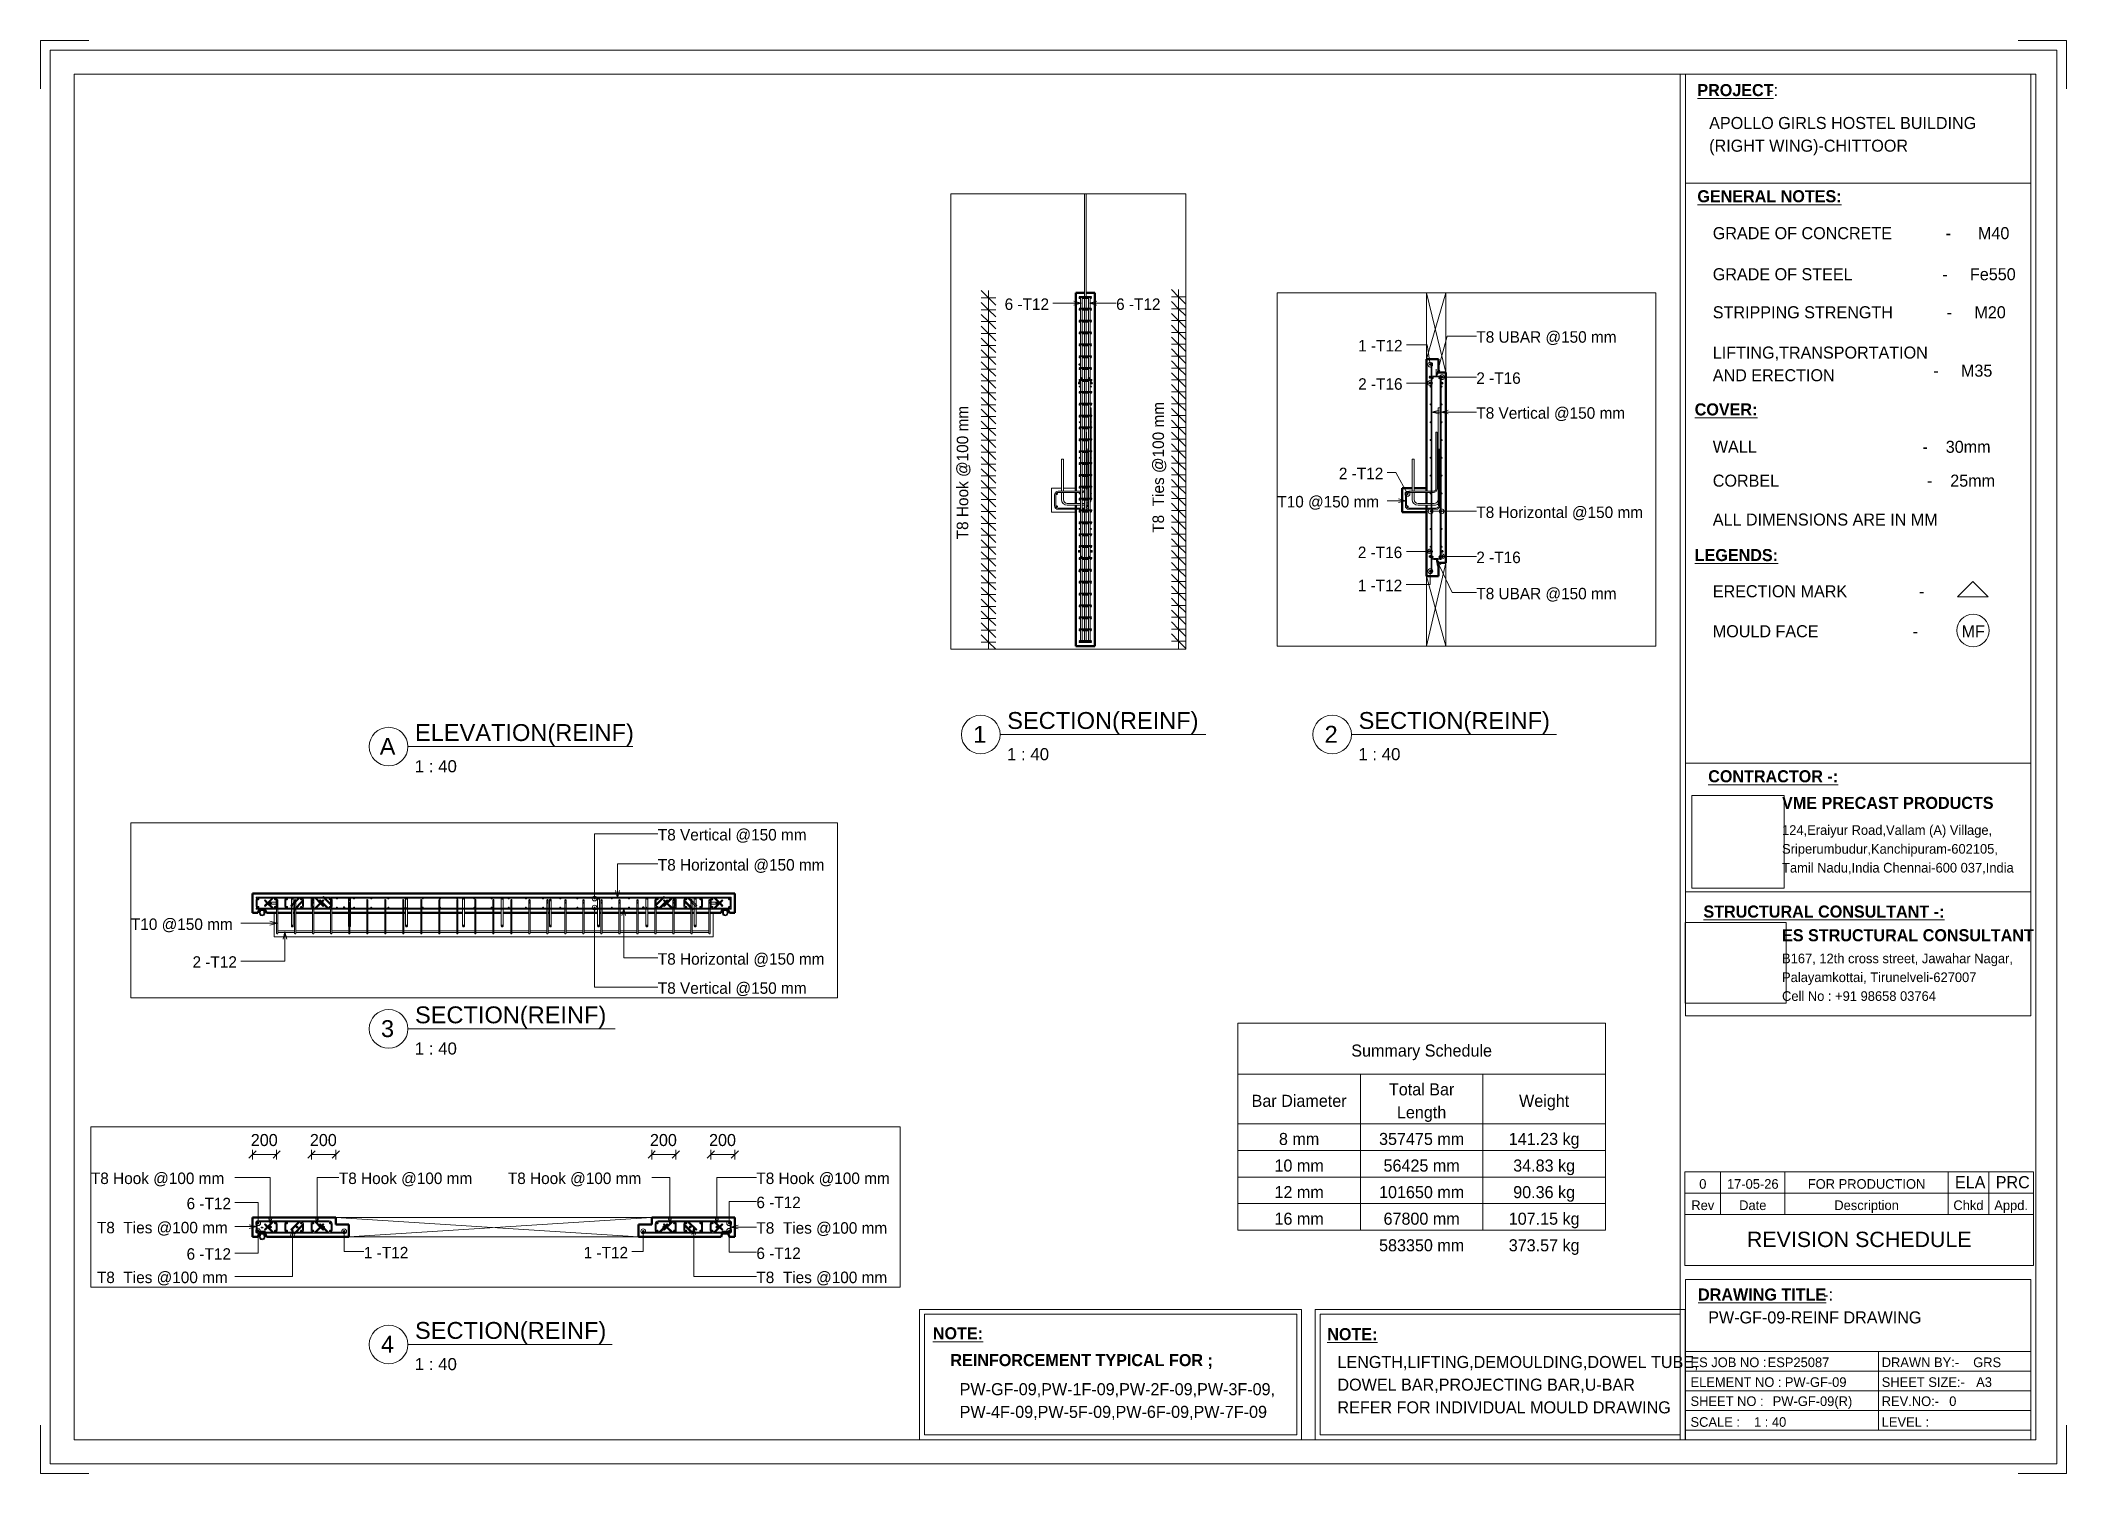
# Paper-space layout 'Layout1' of a CAD drawing. Header units: millimetres. Extents: x 0 to 582, y 0 to 622.
# Drawn here: x 161.8 to 581.8, y 325.4 to 622.4 of the extents above; entities outside this region: 1.
# The model-space entities are those that its viewports show. They can reach past a viewport. Long polylines and large blocks are cut down to what shows.
import ezdxf

# ---------------------------------------------------------------- set-up
doc = ezdxf.new("R2010")
doc.units = ezdxf.units.MM
doc.linetypes.add('Overhead', pattern=[3.97, 2.38, -1.59])
for name, color, linetype, lineweight in [('A-ANNO-DIMS', 211, 'Continuous', 9), ('A-ANNO-DIMS-40', 211, 'Continuous', 9), ('A-DETL-MBND', 5, 'Continuous', 18), ('A-DETL-THIN', 151, 'Continuous', 18), ('A-FLOR-OVHD', 1, 'Overhead', 18), ('A-GENM', 13, 'Continuous', 18), ('A-WALL', 113, 'Continuous', 25), ('G-ANNO-SCHD', 231, 'Continuous', 9), ('G-ANNO-TEXT', 231, 'Continuous', 9), ('G-ANNO-TTLB', 6, 'Continuous', 9), ('G-ANNO-TTLB-MEDM', 33, 'Continuous', 9), ('G-ANNO-TTLB-THIN', 151, 'Continuous', 9), ('S-BEAM', 12, 'Continuous', 18), ('S-RBAR', 171, 'Continuous', 18), ('S-RBAR-IDEN', 171, 'Continuous', 9)]:
    doc.layers.add(name, color=color, linetype=linetype, lineweight=lineweight)
doc.layers.add('G-ANNO-NPLT', color=191, linetype='Continuous')
doc.styles.add('Arial', font='arial.ttf', dxfattribs={"height": 80})
doc.styles.add('Arial_1', font='arial.ttf', dxfattribs={"height": 3.175})
doc.styles.add('Arial_2', font='arial.ttf', dxfattribs={"height": 2.5})
doc.styles.add('Arial_3', font='arial.ttf', dxfattribs={"height": 3.5})
doc.styles.add('Nirmala UI', font='Nirmala.ttf', dxfattribs={"height": 95.25})
doc.styles.add('Nirmala UI Semilight', font='NirmalaS.ttf', dxfattribs={"height": 100})
doc.styles.add('Nirmala UI Semilight_1', font='NirmalaS.ttf', dxfattribs={"height": 2.5})
doc.styles.add('Nirmala UI Semilight_2', font='NirmalaS.ttf', dxfattribs={"height": 2})
doc.styles.add('Nirmala UI Semilight_B', font='', dxfattribs={"height": 2.5})
doc.styles.add('Nirmala UI_1', font='Nirmala.ttf', dxfattribs={"height": 2.5})
doc.styles.get('Nirmala UI Semilight_B').set_extended_font_data('Nirmala UI Semilight', bold=True)
doc.dimstyles.new('Arc_Length_-_2_5mm_Arial', dxfattribs={"dimscale": 304.8, "dimtxt": 100.546939, "dimasz": 0.393701, "dimexe": 0.19685, "dimexo": 0.0625, "dimgap": 0.229659, "dimtad": 1, "dimdec": 0, "dimzin": 0, "dimdsep": 46, "dimtxsty": 'Nirmala UI', "dimblk1": 'OBLIQUE', "dimblk2": 'OBLIQUE', "dimsah": 1, "dimcen": 0.09, "dimdle": 0.19685, "dimazin": 0, "dimtfac": 1, "dimtdec": 4, "dimtix": 1, "dimtmove": 0, "dimatfit": 3, "dimfxl": 0.19685, "dimfxlon": 1, "dimtvp": 1, "dimtolj": 1, "dimtzin": 0, "dimarcsym": 2})
doc.dimstyles.new('Arc_Length_-_2_5mm_Arial_1', dxfattribs={"dimscale": 304.8, "dimtxt": 100.546939, "dimasz": 0.393701, "dimexe": 0.19685, "dimexo": 0.0625, "dimgap": 0.229659, "dimtad": 1, "dimdec": 0, "dimzin": 0, "dimdsep": 46, "dimtxsty": 'Arial', "dimblk1": 'OBLIQUE', "dimblk2": 'OBLIQUE', "dimsah": 1, "dimcen": 0.09, "dimdle": 0.19685, "dimazin": 0, "dimtfac": 1, "dimtdec": 4, "dimtix": 1, "dimtmove": 0, "dimatfit": 3, "dimfxl": 0.19685, "dimfxlon": 1, "dimtvp": 1, "dimtolj": 1, "dimtzin": 0, "dimarcsym": 2})
doc.dimstyles.new('Diagonal_-_2_5mm_NI_UI', dxfattribs={"dimscale": 304.8, "dimtxt": 104.736395, "dimasz": 0.19685, "dimexe": 0.131234, "dimexo": 0.0625, "dimgap": 0.131234, "dimtad": 1, "dimdec": 0, "dimzin": 0, "dimdsep": 46, "dimtxsty": 'Nirmala UI Semilight', "dimblk1": 'OBLIQUE', "dimblk2": 'OBLIQUE', "dimsah": 1, "dimcen": 0.09, "dimazin": 0, "dimtfac": 1, "dimtdec": 4, "dimtix": 1, "dimtmove": 0, "dimatfit": 3, "dimfxl": 0.131234, "dimfxlon": 1, "dimtvp": 1, "dimtolj": 1, "dimtzin": 0, "dimarcsym": 2})
picture_1 = doc.add_image_def('image1.jpg', size_in_pixel=(200, 200))
picture_2 = doc.add_image_def('image2.jpg', size_in_pixel=(1600, 1280))

psp = doc.layouts.get("Layout1")

# ---------------------------------------------------------------- texts
at = {"layer": 'G-ANNO-SCHD', "attachment_point": 2}
for s, insert, char_height, width, line_spacing_factor, style in [('Summary Schedule', (448.11, 414.32), 2.5, 36.0073, 1.142579, 'Nirmala UI_1'), ('Bar Diameter', (422.71, 403.9), 2.5, 24.5076, 1.142579, 'Nirmala UI_1'), ('Total Bar\\PLength', (448.11, 406.28), 2.5, 16.6526, 1.142579, 'Nirmala UI_1'), ('Weight', (473.51, 403.9), 2.5, 13.6363, 1.142579, 'Nirmala UI_1'), ('8 mm', (422.71, 396), 2.5, 10.8085, 1.142579, 'Nirmala UI_1'), ('357475 mm', (448.11, 396), 2.5, 22.2768, 1.142579, 'Nirmala UI_1'), ('141.23 kg', (473.51, 396), 2.5, 18.1922, 1.142579, 'Nirmala UI_1'), ('34.83 kg', (473.51, 390.49), 2.5, 15.8985, 1.142579, 'Nirmala UI_1'), ('10 mm', (422.71, 390.49), 2.5, 13.1021, 1.142579, 'Nirmala UI_1'), ('56425 mm', (448.11, 390.49), 2.5, 19.9831, 1.142579, 'Nirmala UI_1'), ('0', (506.4, 386.42), 2, 1.8098, 1.142579, 'Nirmala UI Semilight_2'), ('17-05-26', (516.76, 386.42), 2, 12.9704, 1.142579, 'Nirmala UI Semilight_2'), ('FOR PRODUCTION', (540.35, 386.42), 2, 28.002, 1.142579, 'Nirmala UI Semilight_2'), ('12 mm', (422.71, 384.98), 2.5, 13.1021, 1.142579, 'Nirmala UI_1'), ('101650 mm', (448.11, 384.98), 2.5, 22.2768, 1.142579, 'Nirmala UI_1'), ('90.36 kg', (473.51, 384.98), 2.5, 15.8985, 1.142579, 'Nirmala UI_1'), ('16 mm', (422.71, 379.47), 2.5, 13.1021, 1.142579, 'Nirmala UI_1'), ('67800 mm', (448.11, 379.47), 2.5, 19.9831, 1.142579, 'Nirmala UI_1'), ('107.15 kg', (473.51, 379.47), 2.5, 18.1922, 1.142579, 'Nirmala UI_1'), ('Rev', (506.4, 382.01), 2, 5.3038, 1.142579, 'Nirmala UI Semilight_2'), ('Date', (516.76, 382.01), 2, 6.9125, 1.142579, 'Nirmala UI Semilight_2'), ('Description', (540.35, 382.01), 2, 16.6152, 1.142579, 'Nirmala UI Semilight_2'), ('Chkd', (561.47, 382.01), 2, 7.5661, 1.142579, 'Nirmala UI Semilight_2'), ('Appd.', (570.32, 382.01), 2, 8.8229, 1.142579, 'Nirmala UI Semilight_2'), ('583350 mm', (448.11, 373.96), 2.5, 22.2768, 1.142579, 'Nirmala UI_1'), ('373.57 kg', (473.51, 373.96), 2.5, 18.1922, 1.142579, 'Nirmala UI_1'), ('REVISION SCHEDULE', (538.83, 375.52), 3.175, 55.5831, 0.941778, 'Arial_1')]:
    psp.add_mtext(s, dxfattribs=dict(at, insert=insert, char_height=char_height, width=width, line_spacing_factor=line_spacing_factor, style=style))
at = {"layer": 'G-ANNO-TEXT', "color": 7, "char_height": 2.5, "attachment_point": 1}
for s, insert, width, style in [('GRADE OF CONCRETE            -      M40', (508.47, 583.74), 72.9536, 'Nirmala UI Semilight_1'), ('GRADE OF STEEL                    -     Fe550', (508.47, 575.23), 74.0759, 'Nirmala UI Semilight_1'), ('STRIPPING STRENGTH            -     M20', (508.47, 567.34), 71.1899, 'Nirmala UI Semilight_1'), ('LIFTING,TRANSPORTATION', (508.47, 558.99), 50.346, 'Nirmala UI Semilight_1'), (' -     M35', (553.23, 555.24), 17.0759, 'Nirmala UI Semilight_1'), ('AND ERECTION     ', (508.47, 554.29), 34.9536, 'Nirmala UI Semilight_1'), ('\\LCOVER:', (504.72, 547.21), 14.1097, 'Nirmala UI Semilight_B'), ('WALL                                     -    30mm', (508.47, 539.46), 73.2742, 'Nirmala UI Semilight_1'), ('CORBEL                                 -    25mm', (508.47, 532.44), 72.7932, 'Nirmala UI Semilight_1'), ('ALL DIMENSIONS ARE IN MM', (508.47, 524.38), 55.0759, 'Nirmala UI Semilight_1'), ('\\LLEGENDS:', (504.72, 517.02), 18.519, 'Nirmala UI Semilight_B'), ('ERECTION MARK                -', (508.47, 509.52), 52.3502, 'Nirmala UI Semilight_1'), ('MOULD FACE                     -', (508.47, 501.23), 52.27, 'Nirmala UI Semilight_1'), ('MF', (560.04, 501.23), 5.9325, 'Nirmala UI_1'), ('ELA', (558.67, 387.04), 6.8945, 'Nirmala UI Semilight_1'), ('PRC', (567.12, 387.04), 7.4557, 'Nirmala UI Semilight_1'), ('\\LNOTE:', (346.78, 355.72), 11.7046, 'Nirmala UI Semilight_B'), ('\\LNOTE:', (428.55, 355.54), 11.7046, 'Nirmala UI Semilight_B'), ('REINFORCEMENT TYPICAL FOR ; ', (350.42, 350.16), 61.7299, 'Nirmala UI Semilight_B'), ('LENGTH,LIFTING,DEMOULDING,DOWEL TUBE,', (430.66, 349.77), 84.9789, 'Nirmala UI Semilight_1'), ('DOWEL BAR,PROJECTING BAR,U-BAR ', (430.66, 345.07), 70.4683, 'Nirmala UI Semilight_1'), ('PW-GF-09,PW-1F-09,PW-2F-09,PW-3F-09,', (352.34, 344.13), 76.962, 'Nirmala UI Semilight_1'), ('REFER FOR INDIVIDUAL MOULD DRAWING', (430.66, 340.37), 79.5274, 'Nirmala UI Semilight_1'), ('PW-4F-09,PW-5F-09,PW-6F-09,PW-7F-09', (352.34, 339.43), 76, 'Nirmala UI Semilight_1')]:
    psp.add_mtext(s, dxfattribs=dict(at, insert=insert, width=width, style=style))
at = {"layer": 'G-ANNO-TTLB', "attachment_point": 1}
for s, insert, char_height, width, style in [('APOLLO GIRLS HOSTEL BUILDING', (507.72, 606.57), 2.5, 62.5316, 'Nirmala UI Semilight_1'), ('(RIGHT WING)-CHITTOOR', (507.72, 601.87), 2.5, 47.6202, 'Nirmala UI Semilight_1'), ('SECTION(REINF)', (362.2, 483.23), 3.5, 48.6624, 'Arial_3'), ('SECTION(REINF)', (435.05, 483.23), 3.5, 48.6624, 'Arial_3'), ('ELEVATION(REINF)', (239.43, 480.73), 3.5, 55.7173, 'Arial_3'), ('1', (355.15, 480.37), 3.5, 3.3671, 'Arial_3'), ('2', (427.99, 480.37), 3.5, 3.3671, 'Arial_3'), ('A', (232.11, 477.87), 3.5, 4.0084, 'Arial_3'), ('1 : 40', (362.14, 475.75), 2.5, 10.5823, 'Arial_2'), ('1 : 40', (434.98, 475.75), 2.5, 10.5823, 'Arial_2'), ('1 : 40', (239.37, 473.25), 2.5, 10.5823, 'Arial_2'), ('SECTION(REINF)', (239.43, 422.22), 3.5, 48.6624, 'Arial_3'), ('3', (232.37, 419.36), 3.5, 3.3671, 'Arial_3'), ('1 : 40', (239.37, 414.74), 2.5, 10.5823, 'Arial_2'), ('PW-GF-09-REINF DRAWING', (507.52, 359.01), 2.5, 51.6287, 'Nirmala UI Semilight_1'), ('4', (232.37, 353.95), 3.5, 3.3671, 'Arial_3'), ('SECTION(REINF)', (239.43, 356.81), 3.5, 48.6624, 'Arial_3'), ('1 : 40', (239.37, 349.33), 2.5, 10.5823, 'Arial_2'), ('ESP25087', (519.84, 349.45), 2, 14.5907, 'Nirmala UI Semilight_2'), ('GRS', (562.45, 349.45), 2, 6.0928, 'Nirmala UI Semilight_2'), ('PW-GF-09', (523.41, 345.35), 2, 15.4726, 'Nirmala UI Semilight_2'), ('PW-GF-09(R)', (520.89, 341.39), 2, 19.5612, 'Nirmala UI Semilight_2'), ('0', (557.48, 341.39), 2, 1.8439, 'Nirmala UI Semilight_2'), ('1 : 40', (517.01, 337.08), 2, 7.6962, 'Nirmala UI Semilight_2')]:
    psp.add_mtext(s, dxfattribs=dict(at, insert=insert, char_height=char_height, width=width, style=style))

msp = doc.modelspace()

# ---------------------------------------------------------------- texts
at = {"layer": 'S-RBAR-IDEN', "char_height": 95.25, "attachment_point": 1, "style": 'Nirmala UI'}
for s, insert, width in [('T8 Vertical @150 mm', (-7236.13, 78767.49), 1558.4805), ('T8 Hook @100 mm', (-18902.65, 78604.58), 1407.7632), ('T8 Hook @100 mm', (-16846.46, 78604.58), 1407.7632), ('T8 Hook @100 mm', (-15445.17, 78604.58), 1407.7632), ('T8 Hook @100 mm', (-13384.18, 78604.58), 1407.7632), ('T8 Horizontal @150 mm', (-7236.13, 78517.64), 1766.9192), ('6 -T12', (-13384.18, 78404.67), 464.9787), ('6 -T12', (-18109.18, 78395.36), 464.9787), ('T8  Ties @100 mm', (-18852.66, 78195.88), 1346.835), ('T8  Ties @100 mm', (-13384.18, 78192.85), 1346.835), ('T10 @150 mm', (-11605.22, 78025.48), 1064.641), ('1 -T12', (-16638.75, 77988.46), 464.9787), ('1 -T12', (-14816.39, 77988.46), 464.9787), ('6 -T12', (-13384.18, 77983.04), 464.9787), ('6 -T12', (-18109.18, 77977.25), 464.9787), ('T8  Ties @100 mm', (-18852.66, 77783.29), 1346.835), ('T8  Ties @100 mm', (-13384.18, 77783.29), 1346.835), ('T8 Horizontal @150 mm', (-7236.13, 77737.53), 1766.9192), ('2 -T12', (-11094.54, 77712.29), 464.9787), ('T8 Vertical @150 mm', (-7236.13, 77496.14), 1558.4805), ('6 -T12', (-24530.09, 6152.7), 464.9787), ('6 -T12', (-23605.97, 6152.7), 464.9787), ('T8 UBAR @150 mm', (-21063.31, 5881.17), 1430.2105), ('1 -T12', (-22043.37, 5808.93), 464.9787), ('2 -T16', (-21063.31, 5540.24), 464.9787), ('2 -T16', (-22043.37, 5491.31), 464.9787), ('T8 Vertical @150 mm', (-21063.31, 5250.9), 1558.4805), ('2 -T12', (-22203.06, 4749.82), 464.9787), ('T10 @150 mm', (-22713.74, 4515.65), 1064.641), ('T8 Horizontal @150 mm', (-21063.31, 4427.92), 1766.9192), ('2 -T16', (-22046.02, 4095.41), 464.9787), ('2 -T16', (-21063.31, 4054.04), 464.9787), ('1 -T12', (-22046.02, 3821.14), 464.9787), ('T8 UBAR @150 mm', (-21063.31, 3753.63), 1430.2105)]:
    msp.add_mtext(s, dxfattribs=dict(at, insert=insert, width=width))
at = {"layer": 'S-RBAR-IDEN', "char_height": 95.25, "attachment_point": 1, "rotation": 90, "style": 'Nirmala UI'}
for s, insert, width in [('T8  Ties @100 mm', (-23303.85, 4209.73), 1346.835), ('T8 Hook @100 mm', (-24927.42, 4155.72), 1407.7632)]:
    msp.add_mtext(s, dxfattribs=dict(at, insert=insert, width=width))

# ---------------------------------------------------------------- blocks, each defined once
blk = doc.blocks.new('ES-A3-VME SHEET - ES-A3 SHEET-601691-PW-GF-09-REINF DRAWING')
at = {"layer": 'G-ANNO-TTLB'}
for p, q in [((161.79, 622.41), (171.79, 622.41)), ((161.79, 622.41), (161.79, 612.41)), ((581.79, 622.41), (571.79, 622.41)), ((581.79, 622.41), (581.79, 612.41)), ((502.83, 488.6), (502.83, 615.41)), ((574.43, 615.41), (574.43, 488.6)), ((502.83, 592.83), (574.43, 592.83)), ((502.83, 420.26), (502.83, 488.6)), ((574.43, 420.26), (574.43, 488.6)), ((502.83, 472.62), (574.43, 472.62)), ((161.79, 325.41), (161.79, 335.41)), ((581.79, 325.41), (581.79, 335.41)), ((161.79, 325.41), (171.79, 325.41)), ((581.79, 325.41), (571.79, 325.41))]:
    blk.add_line(p, q, dxfattribs=at)
at = {"layer": 'G-ANNO-TTLB-MEDM'}
for p, q in [((168.79, 615.41), (168.79, 332.41)), ((168.79, 615.41), (575.42, 615.41)), ((501.74, 615.41), (501.74, 332.41)), ((575.42, 615.41), (575.42, 332.41)), ((502.83, 445.95), (574.43, 445.95)), ((502.83, 420.26), (574.43, 420.26)), ((502.83, 365.59), (574.43, 365.59)), ((502.83, 365.59), (502.83, 332.41)), ((574.43, 332.41), (574.43, 365.59)), ((168.79, 332.41), (575.42, 332.41))]:
    blk.add_line(p, q, dxfattribs=at)
at = {"layer": 'G-ANNO-TTLB-THIN'}
for p, q in [((163.79, 620.41), (163.79, 327.41)), ((579.79, 620.41), (163.79, 620.41)), ((579.79, 327.41), (579.79, 620.41)), ((502.83, 350.7), (574.43, 350.7)), ((542.79, 334.4), (542.79, 350.7)), ((502.83, 346.63), (574.43, 346.63)), ((502.83, 342.55), (574.43, 342.55)), ((502.83, 338.48), (574.43, 338.48)), ((502.83, 334.4), (574.43, 334.4)), ((163.79, 327.41), (579.79, 327.41))]:
    blk.add_line(p, q, dxfattribs=at)
at = {"layer": 'G-ANNO-TTLB', "attachment_point": 1}
for s, insert, char_height, width, style in [('\\LPROJECT', (505.27, 613.39), 2.5, 16.6751, 'Nirmala UI Semilight_B'), (' -:', (519.02, 613.39), 2.5, 3.8481, 'Nirmala UI Semilight_1'), ('\\LGENERAL NOTES:', (505.27, 591.39), 2.5, 32.7088, 'Nirmala UI Semilight_B'), ('\\LCONTRACTOR -:', (507.52, 471.17), 2.5, 30.9451, 'Nirmala UI Semilight_B'), ('VME PRECAST PRODUCTS', (522.83, 465.65), 2.5, 48.9029, 'Nirmala UI Semilight_B'), ('124,Eraiyur Road,Vallam (A) Village,', (522.83, 459.77), 2, 52.5105, 'Nirmala UI Semilight_2'), ('Sriperumbudur,Kanchipuram-602105,', (522.83, 455.87), 2, 55.5569, 'Nirmala UI Semilight_2'), ('Tamil Nadu,India Chennai-600 037,India', (522.83, 451.97), 2, 59.8861, 'Nirmala UI Semilight_2'), ('\\LSTRUCTURAL CONSULTANT -:', (506.53, 443.13), 2.5, 56.4388, 'Nirmala UI Semilight_B'), ('ES STRUCTURAL CONSULTANT', (522.83, 438.22), 2.5, 58.1223, 'Nirmala UI Semilight_B'), ('B167, 12th cross street, Jawahar Nagar,', (522.83, 433.16), 2, 57, 'Nirmala UI Semilight_2'), ('Palayamkottai, Tirunelveli-627007', (522.83, 429.26), 2, 50.0253, 'Nirmala UI Semilight_2'), ('Cell No : +91 98658 03764', (522.83, 425.36), 2, 39.443, 'Nirmala UI Semilight_2'), ('\\LDRAWING TITLE', (505.42, 363.76), 2.5, 30.2236, 'Nirmala UI Semilight_B'), ('\\fNirmala UI Semilight|b1|i0|c0|p34|; ', (530.35, 363.76), 2.5, 1.2025, 'Nirmala UI Semilight_B'), ('-:', (531.35, 363.76), 2.5, 2.6456, 'Nirmala UI Semilight_1'), ('ES JOB NO :', (503.85, 349.45), 2, 18.038, 'Nirmala UI Semilight_2'), ('DRAWN BY:-', (543.49, 349.45), 2, 19.0802, 'Nirmala UI Semilight_2'), ('ELEMENT NO :', (503.85, 345.35), 2, 21.8861, 'Nirmala UI Semilight_2'), ('SHEET SIZE:-', (543.49, 345.35), 2, 18.9198, 'Nirmala UI Semilight_2'), ('A3', (563.07, 345.35), 2, 4.0084, 'Nirmala UI Semilight_2'), ('SHEET NO :', (503.85, 341.39), 2, 17.2363, 'Nirmala UI Semilight_2'), ('REV.NO:-', (543.49, 341.39), 2, 13.789, 'Nirmala UI Semilight_2'), ('SCALE :', (503.85, 337.08), 2, 11.1435, 'Nirmala UI Semilight_2'), ('LEVEL :', (543.49, 337.08), 2, 10.5021, 'Nirmala UI Semilight_2')]:
    blk.add_mtext(s, dxfattribs=dict(at, insert=insert, char_height=char_height, width=width, style=style))
at = {"layer": 'G-ANNO-TTLB'}
image = blk.add_image(picture_1, insert=(504.11, 446.76), size_in_units=(19.15, 19.15), dxfattribs=at)
image.dxf.flags = 7
image = blk.add_image(picture_2, insert=(502.76, 422.87), size_in_units=(20.94, 16.75), dxfattribs=at)
image.dxf.flags = 7
blk = doc.blocks.new('Viewport - M_View Title_rfa A3-601133-PW-GF-09-REINF DRAWING')
at = {"layer": 'G-ANNO-TTLB'}
for start, end in [(360, 180), (180, 0)]:
    blk.add_arc((-4.125, 0), 4, start, end, dxfattribs=at)
blk = doc.blocks.new('M_Rectangular Corbel - M_Rectangular Corbel-5472199-Elevation Right')
at = {"layer": 'S-BEAM'}
for p, q in [((77955.04, 4579.75), (77873.04, 4579.75)), ((77873.04, 4579.75), (77873.04, 4379.75)), ((78073.04, 4579.75), (77971.04, 4579.75)), ((77873.04, 4379.75), (78073.04, 4379.75))]:
    blk.add_line(p, q, dxfattribs=at)
blk = doc.blocks.new('M_Rectangular Corbel - M_Rectangular Corbel-5472199-Elevation Right1')
at = {"layer": 'S-BEAM', "lineweight": 50}
for p, q in [((77955.04, 4579.75), (77873.04, 4579.75)), ((77873.04, 4579.75), (77873.04, 4379.75)), ((78073.04, 4579.75), (77971.04, 4579.75)), ((78073.04, 4554.75), (78073.04, 4579.75)), ((78073.04, 4453.75), (78073.04, 4544.75)), ((78073.04, 4414.75), (78073.04, 4437.75)), ((78073.04, 4379.75), (78073.04, 4404.75)), ((77873.04, 4379.75), (78073.04, 4379.75))]:
    blk.add_line(p, q, dxfattribs=at)
blk = doc.blocks.new('loopbox down bent - Wire Loop-600440-Elevation Top')
at = {"layer": 'A-GENM'}
for p, q in [((-30375.28, 78151.28), (-30377.77, 78151.28)), ((-30363.8, 78151.28), (-30366.28, 78151.28)), ((-30377.77, 78145.33), (-30375.28, 78145.33)), ((-30366.28, 78145.33), (-30363.8, 78145.33)), ((-30395.39, 78118.44), (-30395.39, 78111.04)), ((-30346.19, 78119.24), (-30394.59, 78119.24)), ((-30394.59, 78111.04), (-30394.59, 78118.44)), ((-30394.59, 78118.44), (-30346.19, 78118.44)), ((-30346.19, 78118.44), (-30346.19, 78111.04)), ((-30345.39, 78111.04), (-30345.39, 78118.44)), ((-30387.9, 78098.04), (-30391.72, 78071.96)), ((-30391.39, 78103.04), (-30391.39, 78098.44)), ((-30390.59, 78098.04), (-30390.59, 78103.04)), ((-30388.59, 78098.04), (-30390.59, 78098.04)), ((-30388.59, 78097.24), (-30388.59, 78098.04)), ((-30384.06, 78097.8), (-30385.63, 78097.99)), ((-30383.33, 78097.71), (-30384.06, 78097.8)), ((-30382.71, 78097.63), (-30383.33, 78097.71)), ((-30381.83, 78097.53), (-30382.71, 78097.63)), ((-30381.83, 78097.53), (-30381.76, 78098.04)), ((-30359.04, 78098.04), (-30358.95, 78097.46)), ((-30349.07, 78071.96), (-30352.89, 78098.04)), ((-30350.19, 78098.04), (-30352.19, 78098.04)), ((-30352.19, 78098.04), (-30352.19, 78097.24)), ((-30350.19, 78103.04), (-30350.19, 78098.04)), ((-30349.39, 78098.44), (-30349.39, 78103.04)), ((-30390.19, 78097.24), (-30388.59, 78097.24)), ((-30385.7, 78071.08), (-30381.82, 78097.53)), ((-30358.95, 78097.46), (-30355.09, 78071.08)), ((-30352.19, 78097.24), (-30350.59, 78097.24)), ((-30350.19, 78047.2), (-30350.19, 78048))]:
    blk.add_line(p, q, dxfattribs=at)
at = {"layer": 'A-GENM', "flags": 128}
for points in [[(-30375.28, 78151.28), (-30376, 78151.19), (-30376.67, 78150.94), (-30377.26, 78150.53), (-30377.74, 78150), (-30378.07, 78149.36), (-30378.25, 78148.66), (-30378.25, 78147.95), (-30378.07, 78147.25), (-30377.74, 78146.61), (-30377.26, 78146.08), (-30376.67, 78145.67), (-30376, 78145.42), (-30375.28, 78145.33)], [(-30375.28, 78145.33), (-30374.57, 78145.42), (-30373.9, 78145.67), (-30373.31, 78146.08), (-30372.83, 78146.61), (-30372.5, 78147.25), (-30372.32, 78147.95), (-30372.32, 78148.66), (-30372.5, 78149.36), (-30372.83, 78150), (-30373.31, 78150.53), (-30373.9, 78150.94), (-30374.57, 78151.19), (-30375.28, 78151.28)], [(-30366.28, 78151.28), (-30367, 78151.19), (-30367.67, 78150.94), (-30368.26, 78150.53), (-30368.74, 78150), (-30369.07, 78149.36), (-30369.25, 78148.66), (-30369.25, 78147.95), (-30369.07, 78147.25), (-30368.74, 78146.61), (-30368.26, 78146.08), (-30367.67, 78145.67), (-30367, 78145.42), (-30366.28, 78145.33)], [(-30366.28, 78145.33), (-30365.57, 78145.42), (-30364.9, 78145.67), (-30364.31, 78146.08), (-30363.83, 78146.61), (-30363.49, 78147.25), (-30363.32, 78147.95), (-30363.32, 78148.66), (-30363.49, 78149.36), (-30363.83, 78150), (-30364.31, 78150.53), (-30364.9, 78150.94), (-30365.57, 78151.19), (-30366.28, 78151.28)], [(-30391.72, 78071.96), (-30389.57, 78059), (-30380.3, 78049.7), (-30367.35, 78047.5), (-30355.53, 78053.23), (-30349.23, 78064.76), (-30349.07, 78071.96)], [(-30355.09, 78071.08), (-30357.5, 78060.29), (-30366.51, 78053.87), (-30377.5, 78055.1), (-30384.85, 78063.35), (-30385.7, 78071.08)]]:
    blk.add_lwpolyline(points, dxfattribs=at)
at = {"layer": 'A-GENM'}
for centre, radius, start, end in [((-30394.59, 78118.44), 0.8, 90, 180), ((-30346.19, 78118.44), 0.8, 0, 90), ((-30390.19, 78098.44), 1.2, 180, 270), ((-30350.59, 78098.44), 1.2, 270, 0)]:
    blk.add_arc(centre, radius, start, end, dxfattribs=at)
blk = doc.blocks.new('loopbox down bent - Wire Loop-V1-Elevation Top')
at = {"layer": 'A-GENM'}
for p, q in [((-26555.39, 78118.44), (-26555.39, 78111.04)), ((-26506.19, 78119.24), (-26554.59, 78119.24)), ((-26554.59, 78111.04), (-26554.59, 78118.44)), ((-26554.59, 78118.44), (-26506.19, 78118.44)), ((-26506.19, 78118.44), (-26506.19, 78111.04)), ((-26505.39, 78111.04), (-26505.39, 78118.44)), ((-26551.39, 78103.04), (-26551.39, 78098.44)), ((-26550.59, 78098.04), (-26550.59, 78103.04)), ((-26548.59, 78098.04), (-26550.59, 78098.04)), ((-26548.59, 78097.24), (-26548.59, 78098.04)), ((-26510.19, 78098.04), (-26512.19, 78098.04)), ((-26512.19, 78098.04), (-26512.19, 78097.24)), ((-26510.19, 78103.04), (-26510.19, 78098.04)), ((-26509.39, 78098.44), (-26509.39, 78103.04)), ((-26550.19, 78097.24), (-26548.59, 78097.24)), ((-26512.19, 78097.24), (-26510.59, 78097.24))]:
    blk.add_line(p, q, dxfattribs=at)
for centre, radius, start, end in [((-26554.59, 78118.44), 0.8, 90, 180), ((-26506.19, 78118.44), 0.8, 0, 90), ((-26550.19, 78098.44), 1.2, 180, 270), ((-26510.59, 78098.44), 1.2, 270, 0)]:
    blk.add_arc(centre, radius, start, end, dxfattribs=at)
blk = doc.blocks.new('loopbox down bent - Wire Loop-600440-Elevation Top1')
at = {"layer": 'A-GENM'}
for p, q in [((-30387.9, 78098.04), (-30391.72, 78071.96)), ((-30388.59, 78097.24), (-30388.59, 78098.04)), ((-30384.06, 78097.8), (-30385.63, 78097.99)), ((-30383.33, 78097.71), (-30384.06, 78097.8)), ((-30381.83, 78097.53), (-30383.33, 78097.71)), ((-30381.83, 78097.53), (-30381.76, 78098.04)), ((-30359.04, 78098.04), (-30358.95, 78097.46)), ((-30349.07, 78071.96), (-30352.89, 78098.04)), ((-30352.19, 78098.04), (-30352.19, 78097.24)), ((-30390.19, 78097.24), (-30388.59, 78097.24)), ((-30385.7, 78071.08), (-30381.82, 78097.53)), ((-30358.95, 78097.46), (-30355.09, 78071.08)), ((-30352.19, 78097.24), (-30350.59, 78097.24)), ((-30350.19, 78047.2), (-30350.19, 78048))]:
    blk.add_line(p, q, dxfattribs=at)
at = {"layer": 'A-GENM', "flags": 128}
for points in [[(-30391.72, 78071.96), (-30389.57, 78059), (-30380.3, 78049.7), (-30367.35, 78047.5), (-30355.53, 78053.23), (-30349.23, 78064.76), (-30349.07, 78071.96)], [(-30355.09, 78071.08), (-30357.5, 78060.29), (-30366.51, 78053.87), (-30377.5, 78055.1), (-30384.85, 78063.35), (-30385.7, 78071.08)]]:
    blk.add_lwpolyline(points, dxfattribs=at)
at = {"layer": 'A-GENM'}
for centre, start, end in [((-30390.19, 78098.44), 202.2055, 270), ((-30350.59, 78098.44), 270, 337.7945)]:
    blk.add_arc(centre, 1.2, start, end, dxfattribs=at)
blk = doc.blocks.new('loopbox down bent - Wire Loop-V2-Elevation Top1')
at = {"layer": 'A-GENM'}
for p, q in [((-26547.9, 78098.04), (-26551.72, 78071.96)), ((-26548.59, 78097.24), (-26548.59, 78098.04)), ((-26541.83, 78097.46), (-26541.75, 78098.04)), ((-26519.03, 78098.04), (-26518.96, 78097.53)), ((-26518.08, 78097.63), (-26518.96, 78097.53)), ((-26517.45, 78097.71), (-26518.08, 78097.63)), ((-26516.73, 78097.8), (-26517.45, 78097.71)), ((-26515.16, 78097.99), (-26516.73, 78097.8)), ((-26509.07, 78071.96), (-26512.89, 78098.04)), ((-26512.19, 78098.04), (-26512.19, 78097.24)), ((-26550.19, 78097.24), (-26548.59, 78097.24)), ((-26545.7, 78071.08), (-26541.83, 78097.46)), ((-26518.96, 78097.53), (-26515.09, 78071.08)), ((-26512.19, 78097.24), (-26510.59, 78097.24)), ((-26550.59, 78047.2), (-26550.59, 78048))]:
    blk.add_line(p, q, dxfattribs=at)
at = {"layer": 'A-GENM', "flags": 128}
for points in [[(-26551.72, 78071.96), (-26549.57, 78059), (-26540.3, 78049.7), (-26527.35, 78047.5), (-26515.53, 78053.23), (-26509.23, 78064.76), (-26509.07, 78071.96)], [(-26515.09, 78071.08), (-26517.5, 78060.29), (-26526.51, 78053.87), (-26537.5, 78055.1), (-26544.85, 78063.35), (-26545.7, 78071.08)]]:
    blk.add_lwpolyline(points, dxfattribs=at)
at = {"layer": 'A-GENM'}
for centre, start, end in [((-26550.19, 78098.44), 202.2055, 270), ((-26510.59, 78098.44), 270, 337.7945)]:
    blk.add_arc(centre, 1.2, start, end, dxfattribs=at)
blk = doc.blocks.new('M_Rectangular Corbel - M_Rectangular Corbel-5472199-Elevation Top1')
at = {"layer": 'S-BEAM'}
for p, q in [((-30270.39, 77873.04), (-30270.39, 78073.04)), ((-26630.39, 78073.04), (-26630.39, 77873.04)), ((-30270.39, 77873.04), (-26630.39, 77873.04))]:
    blk.add_line(p, q, dxfattribs=at)
blk = doc.blocks.new('DIMBLOCK122-Elevation Right')
at = {"layer": 'A-ANNO-DIMS-40', "lineweight": 35}
for p, q in [((-23087.73, 6165.75), (-23147.73, 6225.75)), ((-23087.73, 6165.75), (-23027.73, 6105.75)), ((-23087.73, 6067.45), (-23147.73, 6127.45)), ((-23087.73, 6067.45), (-23027.73, 6007.45))]:
    blk.add_line(p, q, dxfattribs=at)
at = {"layer": 'A-ANNO-DIMS-40'}
for p, q in [((-23087.73, 6225.75), (-23087.73, 6067.45)), ((-23087.73, 6165.75), (-23147.73, 6165.75)), ((-23087.73, 6165.75), (-23027.73, 6165.75)), ((-23087.73, 6067.45), (-23147.73, 6067.45)), ((-23087.73, 6067.45), (-23027.73, 6067.45))]:
    blk.add_line(p, q, dxfattribs=at)
blk = doc.blocks.new('_Oblique')
at = {"color": 0, "linetype": 'ByBlock', "lineweight": -2}
blk.add_line((-0.5, -0.5), (0.5, 0.5), dxfattribs=at)
blk = doc.blocks.new('DIMBLOCK123-Elevation Right')
at = {"layer": 'A-ANNO-DIMS-40', "lineweight": 35}
for p, q in [((-23087.73, 6067.45), (-23147.73, 6127.45)), ((-23087.73, 6067.45), (-23027.73, 6007.45)), ((-23087.73, 5969.15), (-23147.73, 6029.15)), ((-23087.73, 5969.15), (-23027.73, 5909.15))]:
    blk.add_line(p, q, dxfattribs=at)
at = {"layer": 'A-ANNO-DIMS-40'}
for p, q in [((-23087.73, 6067.45), (-23147.73, 6067.45)), ((-23087.73, 6067.45), (-23087.73, 5969.15)), ((-23087.73, 6067.45), (-23027.73, 6067.45)), ((-23087.73, 5969.15), (-23147.73, 5969.15)), ((-23087.73, 5969.15), (-23027.73, 5969.15))]:
    blk.add_line(p, q, dxfattribs=at)
blk = doc.blocks.new('DIMBLOCK124-Elevation Right')
at = {"layer": 'A-ANNO-DIMS-40', "lineweight": 35}
for p, q in [((-23087.73, 5969.15), (-23147.73, 6029.15)), ((-23087.73, 5969.15), (-23027.73, 5909.15)), ((-23087.73, 5870.86), (-23147.73, 5930.86)), ((-23087.73, 5870.86), (-23027.73, 5810.86))]:
    blk.add_line(p, q, dxfattribs=at)
at = {"layer": 'A-ANNO-DIMS-40'}
for p, q in [((-23087.73, 5969.15), (-23147.73, 5969.15)), ((-23087.73, 5969.15), (-23087.73, 5870.86)), ((-23087.73, 5969.15), (-23027.73, 5969.15)), ((-23087.73, 5870.86), (-23147.73, 5870.86)), ((-23087.73, 5870.86), (-23027.73, 5870.86))]:
    blk.add_line(p, q, dxfattribs=at)
blk = doc.blocks.new('DIMBLOCK125-Elevation Right')
at = {"layer": 'A-ANNO-DIMS-40', "lineweight": 35}
for p, q in [((-23087.73, 5870.86), (-23147.73, 5930.86)), ((-23087.73, 5870.86), (-23027.73, 5810.86)), ((-23087.73, 5772.56), (-23147.73, 5832.56)), ((-23087.73, 5772.56), (-23027.73, 5712.56))]:
    blk.add_line(p, q, dxfattribs=at)
at = {"layer": 'A-ANNO-DIMS-40'}
for p, q in [((-23087.73, 5870.86), (-23147.73, 5870.86)), ((-23087.73, 5870.86), (-23087.73, 5772.56)), ((-23087.73, 5870.86), (-23027.73, 5870.86)), ((-23087.73, 5772.56), (-23147.73, 5772.56)), ((-23087.73, 5772.56), (-23027.73, 5772.56))]:
    blk.add_line(p, q, dxfattribs=at)
blk = doc.blocks.new('DIMBLOCK126-Elevation Right')
at = {"layer": 'A-ANNO-DIMS-40', "lineweight": 35}
for p, q in [((-23087.73, 5772.56), (-23147.73, 5832.56)), ((-23087.73, 5772.56), (-23027.73, 5712.56)), ((-23087.73, 5674.26), (-23147.73, 5734.26)), ((-23087.73, 5674.26), (-23027.73, 5614.26))]:
    blk.add_line(p, q, dxfattribs=at)
at = {"layer": 'A-ANNO-DIMS-40'}
for p, q in [((-23087.73, 5772.56), (-23147.73, 5772.56)), ((-23087.73, 5772.56), (-23087.73, 5674.26)), ((-23087.73, 5772.56), (-23027.73, 5772.56)), ((-23087.73, 5674.26), (-23147.73, 5674.26)), ((-23087.73, 5674.26), (-23027.73, 5674.26))]:
    blk.add_line(p, q, dxfattribs=at)
blk = doc.blocks.new('DIMBLOCK127-Elevation Right')
at = {"layer": 'A-ANNO-DIMS-40', "lineweight": 35}
for p, q in [((-23087.73, 5674.26), (-23147.73, 5734.26)), ((-23087.73, 5674.26), (-23027.73, 5614.26)), ((-23087.73, 5575.96), (-23147.73, 5635.96)), ((-23087.73, 5575.96), (-23027.73, 5515.96))]:
    blk.add_line(p, q, dxfattribs=at)
at = {"layer": 'A-ANNO-DIMS-40'}
for p, q in [((-23087.73, 5674.26), (-23147.73, 5674.26)), ((-23087.73, 5674.26), (-23087.73, 5575.96)), ((-23087.73, 5674.26), (-23027.73, 5674.26)), ((-23087.73, 5575.96), (-23147.73, 5575.96)), ((-23087.73, 5575.96), (-23027.73, 5575.96))]:
    blk.add_line(p, q, dxfattribs=at)
blk = doc.blocks.new('DIMBLOCK128-Elevation Right')
at = {"layer": 'A-ANNO-DIMS-40', "lineweight": 35}
for p, q in [((-23087.73, 5575.96), (-23147.73, 5635.96)), ((-23087.73, 5575.96), (-23027.73, 5515.96)), ((-23087.73, 5476.68), (-23147.73, 5536.68)), ((-23087.73, 5476.68), (-23027.73, 5416.68))]:
    blk.add_line(p, q, dxfattribs=at)
at = {"layer": 'A-ANNO-DIMS-40'}
for p, q in [((-23087.73, 5575.96), (-23147.73, 5575.96)), ((-23087.73, 5575.96), (-23087.73, 5476.68)), ((-23087.73, 5575.96), (-23027.73, 5575.96)), ((-23087.73, 5476.68), (-23147.73, 5476.68)), ((-23087.73, 5476.68), (-23027.73, 5476.68))]:
    blk.add_line(p, q, dxfattribs=at)
blk = doc.blocks.new('DIMBLOCK129-Elevation Right')
at = {"layer": 'A-ANNO-DIMS-40', "lineweight": 35}
for p, q in [((-23087.73, 5476.68), (-23147.73, 5536.68)), ((-23087.73, 5476.68), (-23027.73, 5416.68)), ((-23087.73, 5378.35), (-23147.73, 5438.35)), ((-23087.73, 5378.35), (-23027.73, 5318.35))]:
    blk.add_line(p, q, dxfattribs=at)
at = {"layer": 'A-ANNO-DIMS-40'}
for p, q in [((-23087.73, 5476.68), (-23147.73, 5476.68)), ((-23087.73, 5476.68), (-23087.73, 5378.35)), ((-23087.73, 5476.68), (-23027.73, 5476.68)), ((-23087.73, 5378.35), (-23147.73, 5378.35)), ((-23087.73, 5378.35), (-23027.73, 5378.35))]:
    blk.add_line(p, q, dxfattribs=at)
blk = doc.blocks.new('DIMBLOCK130-Elevation Right')
at = {"layer": 'A-ANNO-DIMS-40', "lineweight": 35}
for p, q in [((-23087.73, 5378.35), (-23147.73, 5438.35)), ((-23087.73, 5378.35), (-23027.73, 5318.35)), ((-23087.73, 5280.02), (-23147.73, 5340.02)), ((-23087.73, 5280.02), (-23027.73, 5220.02))]:
    blk.add_line(p, q, dxfattribs=at)
at = {"layer": 'A-ANNO-DIMS-40'}
for p, q in [((-23087.73, 5378.35), (-23147.73, 5378.35)), ((-23087.73, 5378.35), (-23087.73, 5280.02)), ((-23087.73, 5378.35), (-23027.73, 5378.35)), ((-23087.73, 5280.02), (-23147.73, 5280.02)), ((-23087.73, 5280.02), (-23027.73, 5280.02))]:
    blk.add_line(p, q, dxfattribs=at)
blk = doc.blocks.new('DIMBLOCK131-Elevation Right')
at = {"layer": 'A-ANNO-DIMS-40', "lineweight": 35}
for p, q in [((-23087.73, 5280.02), (-23147.73, 5340.02)), ((-23087.73, 5280.02), (-23027.73, 5220.02)), ((-23087.73, 5181.69), (-23147.73, 5241.69)), ((-23087.73, 5181.69), (-23027.73, 5121.69))]:
    blk.add_line(p, q, dxfattribs=at)
at = {"layer": 'A-ANNO-DIMS-40'}
for p, q in [((-23087.73, 5280.02), (-23147.73, 5280.02)), ((-23087.73, 5280.02), (-23087.73, 5181.69)), ((-23087.73, 5280.02), (-23027.73, 5280.02)), ((-23087.73, 5181.69), (-23147.73, 5181.69)), ((-23087.73, 5181.69), (-23027.73, 5181.69))]:
    blk.add_line(p, q, dxfattribs=at)
blk = doc.blocks.new('DIMBLOCK132-Elevation Right')
at = {"layer": 'A-ANNO-DIMS-40', "lineweight": 35}
for p, q in [((-23087.73, 5181.69), (-23147.73, 5241.69)), ((-23087.73, 5181.69), (-23027.73, 5121.69)), ((-23087.73, 5083.36), (-23147.73, 5143.36)), ((-23087.73, 5083.36), (-23027.73, 5023.36))]:
    blk.add_line(p, q, dxfattribs=at)
at = {"layer": 'A-ANNO-DIMS-40'}
for p, q in [((-23087.73, 5181.69), (-23147.73, 5181.69)), ((-23087.73, 5181.69), (-23087.73, 5083.36)), ((-23087.73, 5181.69), (-23027.73, 5181.69)), ((-23087.73, 5083.36), (-23147.73, 5083.36)), ((-23087.73, 5083.36), (-23027.73, 5083.36))]:
    blk.add_line(p, q, dxfattribs=at)
blk = doc.blocks.new('DIMBLOCK133-Elevation Right')
at = {"layer": 'A-ANNO-DIMS-40', "lineweight": 35}
for p, q in [((-23087.73, 5083.36), (-23147.73, 5143.36)), ((-23087.73, 5083.36), (-23027.73, 5023.36)), ((-23087.73, 4985.03), (-23147.73, 5045.03)), ((-23087.73, 4985.03), (-23027.73, 4925.03))]:
    blk.add_line(p, q, dxfattribs=at)
at = {"layer": 'A-ANNO-DIMS-40'}
for p, q in [((-23087.73, 5083.36), (-23147.73, 5083.36)), ((-23087.73, 5083.36), (-23087.73, 4985.03)), ((-23087.73, 5083.36), (-23027.73, 5083.36)), ((-23087.73, 4985.03), (-23147.73, 4985.03)), ((-23087.73, 4985.03), (-23027.73, 4985.03))]:
    blk.add_line(p, q, dxfattribs=at)
blk = doc.blocks.new('DIMBLOCK134-Elevation Right')
at = {"layer": 'A-ANNO-DIMS-40', "lineweight": 35}
for p, q in [((-23087.73, 4985.03), (-23147.73, 5045.03)), ((-23087.73, 4985.03), (-23027.73, 4925.03)), ((-23087.73, 4886.7), (-23147.73, 4946.7)), ((-23087.73, 4886.7), (-23027.73, 4826.7))]:
    blk.add_line(p, q, dxfattribs=at)
at = {"layer": 'A-ANNO-DIMS-40'}
for p, q in [((-23087.73, 4985.03), (-23147.73, 4985.03)), ((-23087.73, 4985.03), (-23087.73, 4886.7)), ((-23087.73, 4985.03), (-23027.73, 4985.03)), ((-23087.73, 4886.7), (-23147.73, 4886.7)), ((-23087.73, 4886.7), (-23027.73, 4886.7))]:
    blk.add_line(p, q, dxfattribs=at)
blk = doc.blocks.new('DIMBLOCK135-Elevation Right')
at = {"layer": 'A-ANNO-DIMS-40', "lineweight": 35}
for p, q in [((-23087.73, 4886.7), (-23147.73, 4946.7)), ((-23087.73, 4886.7), (-23027.73, 4826.7)), ((-23087.73, 4788.37), (-23147.73, 4848.37)), ((-23087.73, 4788.37), (-23027.73, 4728.37))]:
    blk.add_line(p, q, dxfattribs=at)
at = {"layer": 'A-ANNO-DIMS-40'}
for p, q in [((-23087.73, 4886.7), (-23147.73, 4886.7)), ((-23087.73, 4886.7), (-23087.73, 4788.37)), ((-23087.73, 4886.7), (-23027.73, 4886.7)), ((-23087.73, 4788.37), (-23147.73, 4788.37)), ((-23087.73, 4788.37), (-23027.73, 4788.37))]:
    blk.add_line(p, q, dxfattribs=at)
blk = doc.blocks.new('DIMBLOCK136-Elevation Right')
at = {"layer": 'A-ANNO-DIMS-40', "lineweight": 35}
for p, q in [((-23087.73, 4788.37), (-23147.73, 4848.37)), ((-23087.73, 4788.37), (-23027.73, 4728.37)), ((-23087.73, 4690.04), (-23147.73, 4750.04)), ((-23087.73, 4690.04), (-23027.73, 4630.04))]:
    blk.add_line(p, q, dxfattribs=at)
at = {"layer": 'A-ANNO-DIMS-40'}
for p, q in [((-23087.73, 4788.37), (-23147.73, 4788.37)), ((-23087.73, 4788.37), (-23087.73, 4690.04)), ((-23087.73, 4788.37), (-23027.73, 4788.37)), ((-23087.73, 4690.04), (-23147.73, 4690.04)), ((-23087.73, 4690.04), (-23027.73, 4690.04))]:
    blk.add_line(p, q, dxfattribs=at)
blk = doc.blocks.new('DIMBLOCK137-Elevation Right')
at = {"layer": 'A-ANNO-DIMS-40', "lineweight": 35}
for p, q in [((-23087.73, 4690.04), (-23147.73, 4750.04)), ((-23087.73, 4690.04), (-23027.73, 4630.04)), ((-23087.73, 4591.71), (-23147.73, 4651.71)), ((-23087.73, 4591.71), (-23027.73, 4531.71))]:
    blk.add_line(p, q, dxfattribs=at)
at = {"layer": 'A-ANNO-DIMS-40'}
for p, q in [((-23087.73, 4690.04), (-23147.73, 4690.04)), ((-23087.73, 4690.04), (-23087.73, 4591.71)), ((-23087.73, 4690.04), (-23027.73, 4690.04)), ((-23087.73, 4591.71), (-23147.73, 4591.71)), ((-23087.73, 4591.71), (-23027.73, 4591.71))]:
    blk.add_line(p, q, dxfattribs=at)
blk = doc.blocks.new('DIMBLOCK138-Elevation Right')
at = {"layer": 'A-ANNO-DIMS-40', "lineweight": 35}
for p, q in [((-23087.73, 4591.71), (-23147.73, 4651.71)), ((-23087.73, 4591.71), (-23027.73, 4531.71)), ((-23087.73, 4493.38), (-23147.73, 4553.38)), ((-23087.73, 4493.38), (-23027.73, 4433.38))]:
    blk.add_line(p, q, dxfattribs=at)
at = {"layer": 'A-ANNO-DIMS-40'}
for p, q in [((-23087.73, 4591.71), (-23147.73, 4591.71)), ((-23087.73, 4591.71), (-23087.73, 4493.38)), ((-23087.73, 4591.71), (-23027.73, 4591.71)), ((-23087.73, 4493.38), (-23147.73, 4493.38)), ((-23087.73, 4493.38), (-23027.73, 4493.38))]:
    blk.add_line(p, q, dxfattribs=at)
blk = doc.blocks.new('DIMBLOCK139-Elevation Right')
at = {"layer": 'A-ANNO-DIMS-40', "lineweight": 35}
for p, q in [((-23087.73, 4493.38), (-23147.73, 4553.38)), ((-23087.73, 4493.38), (-23027.73, 4433.38)), ((-23087.73, 4395.05), (-23147.73, 4455.05)), ((-23087.73, 4395.05), (-23027.73, 4335.05))]:
    blk.add_line(p, q, dxfattribs=at)
at = {"layer": 'A-ANNO-DIMS-40'}
for p, q in [((-23087.73, 4493.38), (-23147.73, 4493.38)), ((-23087.73, 4493.38), (-23087.73, 4395.05)), ((-23087.73, 4493.38), (-23027.73, 4493.38)), ((-23087.73, 4395.05), (-23147.73, 4395.05)), ((-23087.73, 4395.05), (-23027.73, 4395.05))]:
    blk.add_line(p, q, dxfattribs=at)
blk = doc.blocks.new('DIMBLOCK140-Elevation Right')
at = {"layer": 'A-ANNO-DIMS-40', "lineweight": 35}
for p, q in [((-23087.73, 4395.05), (-23147.73, 4455.05)), ((-23087.73, 4395.05), (-23027.73, 4335.05)), ((-23087.73, 4296.72), (-23147.73, 4356.72)), ((-23087.73, 4296.72), (-23027.73, 4236.72))]:
    blk.add_line(p, q, dxfattribs=at)
at = {"layer": 'A-ANNO-DIMS-40'}
for p, q in [((-23087.73, 4395.05), (-23147.73, 4395.05)), ((-23087.73, 4395.05), (-23087.73, 4296.72)), ((-23087.73, 4395.05), (-23027.73, 4395.05)), ((-23087.73, 4296.72), (-23147.73, 4296.72)), ((-23087.73, 4296.72), (-23027.73, 4296.72))]:
    blk.add_line(p, q, dxfattribs=at)
blk = doc.blocks.new('DIMBLOCK141-Elevation Right')
at = {"layer": 'A-ANNO-DIMS-40', "lineweight": 35}
for p, q in [((-23087.73, 4296.72), (-23147.73, 4356.72)), ((-23087.73, 4296.72), (-23027.73, 4236.72)), ((-23087.73, 4198.39), (-23147.73, 4258.39)), ((-23087.73, 4198.39), (-23027.73, 4138.39))]:
    blk.add_line(p, q, dxfattribs=at)
at = {"layer": 'A-ANNO-DIMS-40'}
for p, q in [((-23087.73, 4296.72), (-23147.73, 4296.72)), ((-23087.73, 4296.72), (-23087.73, 4198.39)), ((-23087.73, 4296.72), (-23027.73, 4296.72)), ((-23087.73, 4198.39), (-23147.73, 4198.39)), ((-23087.73, 4198.39), (-23027.73, 4198.39))]:
    blk.add_line(p, q, dxfattribs=at)
blk = doc.blocks.new('DIMBLOCK142-Elevation Right')
at = {"layer": 'A-ANNO-DIMS-40', "lineweight": 35}
for p, q in [((-23087.73, 4198.39), (-23147.73, 4258.39)), ((-23087.73, 4198.39), (-23027.73, 4138.39)), ((-23087.73, 4100.06), (-23147.73, 4160.06)), ((-23087.73, 4100.06), (-23027.73, 4040.06))]:
    blk.add_line(p, q, dxfattribs=at)
at = {"layer": 'A-ANNO-DIMS-40'}
for p, q in [((-23087.73, 4198.39), (-23147.73, 4198.39)), ((-23087.73, 4198.39), (-23087.73, 4100.06)), ((-23087.73, 4198.39), (-23027.73, 4198.39)), ((-23087.73, 4100.06), (-23147.73, 4100.06)), ((-23087.73, 4100.06), (-23027.73, 4100.06))]:
    blk.add_line(p, q, dxfattribs=at)
blk = doc.blocks.new('DIMBLOCK143-Elevation Right')
at = {"layer": 'A-ANNO-DIMS-40', "lineweight": 35}
for p, q in [((-23087.73, 4100.06), (-23147.73, 4160.06)), ((-23087.73, 4100.06), (-23027.73, 4040.06)), ((-23087.73, 4001.73), (-23147.73, 4061.73)), ((-23087.73, 4001.73), (-23027.73, 3941.73))]:
    blk.add_line(p, q, dxfattribs=at)
at = {"layer": 'A-ANNO-DIMS-40'}
for p, q in [((-23087.73, 4100.06), (-23147.73, 4100.06)), ((-23087.73, 4100.06), (-23087.73, 4001.73)), ((-23087.73, 4100.06), (-23027.73, 4100.06)), ((-23087.73, 4001.73), (-23147.73, 4001.73)), ((-23087.73, 4001.73), (-23027.73, 4001.73))]:
    blk.add_line(p, q, dxfattribs=at)
blk = doc.blocks.new('DIMBLOCK144-Elevation Right')
at = {"layer": 'A-ANNO-DIMS-40', "lineweight": 35}
for p, q in [((-23087.73, 4001.73), (-23147.73, 4061.73)), ((-23087.73, 4001.73), (-23027.73, 3941.73)), ((-23087.73, 3904.08), (-23147.73, 3964.08)), ((-23087.73, 3904.08), (-23027.73, 3844.08))]:
    blk.add_line(p, q, dxfattribs=at)
at = {"layer": 'A-ANNO-DIMS-40'}
for p, q in [((-23087.73, 4001.73), (-23147.73, 4001.73)), ((-23087.73, 4001.73), (-23087.73, 3904.08)), ((-23087.73, 4001.73), (-23027.73, 4001.73)), ((-23087.73, 3904.08), (-23147.73, 3904.08)), ((-23087.73, 3904.08), (-23027.73, 3904.08))]:
    blk.add_line(p, q, dxfattribs=at)
blk = doc.blocks.new('DIMBLOCK145-Elevation Right')
at = {"layer": 'A-ANNO-DIMS-40', "lineweight": 35}
for p, q in [((-23087.73, 3904.08), (-23147.73, 3964.08)), ((-23087.73, 3904.08), (-23027.73, 3844.08)), ((-23087.73, 3805.36), (-23147.73, 3865.36)), ((-23087.73, 3805.36), (-23027.73, 3745.36))]:
    blk.add_line(p, q, dxfattribs=at)
at = {"layer": 'A-ANNO-DIMS-40'}
for p, q in [((-23087.73, 3904.08), (-23147.73, 3904.08)), ((-23087.73, 3904.08), (-23087.73, 3805.36)), ((-23087.73, 3904.08), (-23027.73, 3904.08)), ((-23087.73, 3805.36), (-23147.73, 3805.36)), ((-23087.73, 3805.36), (-23027.73, 3805.36))]:
    blk.add_line(p, q, dxfattribs=at)
blk = doc.blocks.new('DIMBLOCK146-Elevation Right')
at = {"layer": 'A-ANNO-DIMS-40', "lineweight": 35}
for p, q in [((-23087.73, 3805.36), (-23147.73, 3865.36)), ((-23087.73, 3805.36), (-23027.73, 3745.36)), ((-23087.73, 3706.64), (-23147.73, 3766.64)), ((-23087.73, 3706.64), (-23027.73, 3646.64))]:
    blk.add_line(p, q, dxfattribs=at)
at = {"layer": 'A-ANNO-DIMS-40'}
for p, q in [((-23087.73, 3805.36), (-23147.73, 3805.36)), ((-23087.73, 3805.36), (-23087.73, 3706.64)), ((-23087.73, 3805.36), (-23027.73, 3805.36)), ((-23087.73, 3706.64), (-23147.73, 3706.64)), ((-23087.73, 3706.64), (-23027.73, 3706.64))]:
    blk.add_line(p, q, dxfattribs=at)
blk = doc.blocks.new('DIMBLOCK147-Elevation Right')
at = {"layer": 'A-ANNO-DIMS-40', "lineweight": 35}
for p, q in [((-23087.73, 3706.64), (-23147.73, 3766.64)), ((-23087.73, 3706.64), (-23027.73, 3646.64)), ((-23087.73, 3607.92), (-23147.73, 3667.92)), ((-23087.73, 3607.92), (-23027.73, 3547.92))]:
    blk.add_line(p, q, dxfattribs=at)
at = {"layer": 'A-ANNO-DIMS-40'}
for p, q in [((-23087.73, 3706.64), (-23147.73, 3706.64)), ((-23087.73, 3706.64), (-23087.73, 3607.92)), ((-23087.73, 3706.64), (-23027.73, 3706.64)), ((-23087.73, 3607.92), (-23147.73, 3607.92)), ((-23087.73, 3607.92), (-23027.73, 3607.92))]:
    blk.add_line(p, q, dxfattribs=at)
blk = doc.blocks.new('DIMBLOCK148-Elevation Right')
at = {"layer": 'A-ANNO-DIMS-40', "lineweight": 35}
for p, q in [((-23087.73, 3607.92), (-23147.73, 3667.92)), ((-23087.73, 3607.92), (-23027.73, 3547.92)), ((-23087.73, 3509.19), (-23147.73, 3569.19)), ((-23087.73, 3509.19), (-23027.73, 3449.19))]:
    blk.add_line(p, q, dxfattribs=at)
at = {"layer": 'A-ANNO-DIMS-40'}
for p, q in [((-23087.73, 3607.92), (-23147.73, 3607.92)), ((-23087.73, 3607.92), (-23087.73, 3509.19)), ((-23087.73, 3607.92), (-23027.73, 3607.92)), ((-23087.73, 3509.19), (-23147.73, 3509.19)), ((-23087.73, 3509.19), (-23027.73, 3509.19))]:
    blk.add_line(p, q, dxfattribs=at)
blk = doc.blocks.new('DIMBLOCK149-Elevation Right')
at = {"layer": 'A-ANNO-DIMS-40', "lineweight": 35}
for p, q in [((-23087.73, 3509.19), (-23147.73, 3569.19)), ((-23087.73, 3509.19), (-23027.73, 3449.19)), ((-23087.73, 3410.47), (-23147.73, 3470.47)), ((-23087.73, 3410.47), (-23027.73, 3350.47))]:
    blk.add_line(p, q, dxfattribs=at)
at = {"layer": 'A-ANNO-DIMS-40'}
for p, q in [((-23087.73, 3509.19), (-23147.73, 3509.19)), ((-23087.73, 3509.19), (-23087.73, 3410.47)), ((-23087.73, 3509.19), (-23027.73, 3509.19)), ((-23087.73, 3410.47), (-23147.73, 3410.47)), ((-23087.73, 3410.47), (-23027.73, 3410.47))]:
    blk.add_line(p, q, dxfattribs=at)
blk = doc.blocks.new('DIMBLOCK150-Elevation Right')
at = {"layer": 'A-ANNO-DIMS-40', "lineweight": 35}
for p, q in [((-23087.73, 3410.47), (-23147.73, 3470.47)), ((-23087.73, 3410.47), (-23027.73, 3350.47)), ((-23087.73, 3311.75), (-23147.73, 3371.75)), ((-23087.73, 3311.75), (-23027.73, 3251.75))]:
    blk.add_line(p, q, dxfattribs=at)
at = {"layer": 'A-ANNO-DIMS-40'}
for p, q in [((-23087.73, 3410.47), (-23147.73, 3410.47)), ((-23087.73, 3410.47), (-23087.73, 3251.75)), ((-23087.73, 3410.47), (-23027.73, 3410.47)), ((-23087.73, 3311.75), (-23147.73, 3311.75)), ((-23087.73, 3311.75), (-23027.73, 3311.75))]:
    blk.add_line(p, q, dxfattribs=at)
blk = doc.blocks.new('DIMBLOCK151-Elevation Right')
at = {"layer": 'A-ANNO-DIMS-40', "lineweight": 35}
for p, q in [((-23087.73, 6165.75), (-23147.73, 6225.75)), ((-23087.73, 6165.75), (-23027.73, 6105.75)), ((-23087.73, 6067.45), (-23147.73, 6127.45)), ((-23087.73, 6067.45), (-23027.73, 6007.45)), ((-23087.73, 5969.15), (-23147.73, 6029.15)), ((-23087.73, 5969.15), (-23027.73, 5909.15)), ((-23087.73, 5870.86), (-23147.73, 5930.86)), ((-23087.73, 5870.86), (-23027.73, 5810.86)), ((-23087.73, 5772.56), (-23147.73, 5832.56)), ((-23087.73, 5772.56), (-23027.73, 5712.56)), ((-23087.73, 5674.26), (-23147.73, 5734.26)), ((-23087.73, 5674.26), (-23027.73, 5614.26)), ((-23087.73, 5575.96), (-23147.73, 5635.96)), ((-23087.73, 5575.96), (-23027.73, 5515.96)), ((-23087.73, 5476.68), (-23147.73, 5536.68)), ((-23087.73, 5476.68), (-23027.73, 5416.68))]:
    blk.add_line(p, q, dxfattribs=at)
at = {"layer": 'A-ANNO-DIMS-40'}
for p, q in [((-23087.73, 6225.75), (-23087.73, 5575.96)), ((-23087.73, 6225.75), (-23087.73, 6067.45)), ((-23087.73, 6165.75), (-23147.73, 6165.75)), ((-23087.73, 6165.75), (-23027.73, 6165.75)), ((-23087.73, 6067.45), (-23147.73, 6067.45)), ((-23087.73, 6067.45), (-23087.73, 5969.15)), ((-23087.73, 6067.45), (-23027.73, 6067.45)), ((-23087.73, 5969.15), (-23147.73, 5969.15)), ((-23087.73, 5969.15), (-23087.73, 5870.86)), ((-23087.73, 5969.15), (-23027.73, 5969.15)), ((-23087.73, 5870.86), (-23147.73, 5870.86)), ((-23087.73, 5870.86), (-23087.73, 5772.56)), ((-23087.73, 5870.86), (-23027.73, 5870.86)), ((-23087.73, 5772.56), (-23147.73, 5772.56)), ((-23087.73, 5772.56), (-23087.73, 5674.26)), ((-23087.73, 5772.56), (-23027.73, 5772.56)), ((-23087.73, 5674.26), (-23147.73, 5674.26)), ((-23087.73, 5674.26), (-23087.73, 5575.96)), ((-23087.73, 5674.26), (-23027.73, 5674.26)), ((-23087.73, 5575.96), (-23147.73, 5575.96)), ((-23087.73, 5575.96), (-23087.73, 5476.68)), ((-23087.73, 5575.96), (-23027.73, 5575.96)), ((-23087.73, 5476.68), (-23147.73, 5476.68)), ((-23087.73, 5476.68), (-23027.73, 5476.68))]:
    blk.add_line(p, q, dxfattribs=at)
blk = doc.blocks.new('_None')
blk = doc.blocks.new('DIMBLOCK152-Elevation Right')
at = {"layer": 'A-ANNO-DIMS-40', "lineweight": 35}
for p, q in [((-23087.73, 5575.96), (-23147.73, 5635.96)), ((-23087.73, 5575.96), (-23027.73, 5515.96)), ((-23087.73, 5476.68), (-23147.73, 5536.68)), ((-23087.73, 5476.68), (-23027.73, 5416.68)), ((-23087.73, 5378.35), (-23147.73, 5438.35)), ((-23087.73, 5378.35), (-23027.73, 5318.35))]:
    blk.add_line(p, q, dxfattribs=at)
at = {"layer": 'A-ANNO-DIMS-40'}
for p, q in [((-23087.73, 5575.96), (-23147.73, 5575.96)), ((-23087.73, 5575.96), (-23087.73, 5476.68)), ((-23087.73, 5575.96), (-23087.73, 5476.68)), ((-23087.73, 5575.96), (-23027.73, 5575.96)), ((-23087.73, 5476.68), (-23147.73, 5476.68)), ((-23087.73, 5476.68), (-23087.73, 5378.35)), ((-23087.73, 5476.68), (-23027.73, 5476.68)), ((-23087.73, 5378.35), (-23147.73, 5378.35)), ((-23087.73, 5378.35), (-23027.73, 5378.35))]:
    blk.add_line(p, q, dxfattribs=at)
blk = doc.blocks.new('DIMBLOCK153-Elevation Right')
at = {"layer": 'A-ANNO-DIMS-40', "lineweight": 35}
for p, q in [((-23087.73, 5476.68), (-23147.73, 5536.68)), ((-23087.73, 5476.68), (-23027.73, 5416.68)), ((-23087.73, 5378.35), (-23147.73, 5438.35)), ((-23087.73, 5378.35), (-23027.73, 5318.35)), ((-23087.73, 5280.02), (-23147.73, 5340.02)), ((-23087.73, 5280.02), (-23027.73, 5220.02)), ((-23087.73, 5181.69), (-23147.73, 5241.69)), ((-23087.73, 5181.69), (-23027.73, 5121.69)), ((-23087.73, 5083.36), (-23147.73, 5143.36)), ((-23087.73, 5083.36), (-23027.73, 5023.36)), ((-23087.73, 4985.03), (-23147.73, 5045.03)), ((-23087.73, 4985.03), (-23027.73, 4925.03)), ((-23087.73, 4886.7), (-23147.73, 4946.7)), ((-23087.73, 4886.7), (-23027.73, 4826.7)), ((-23087.73, 4788.37), (-23147.73, 4848.37)), ((-23087.73, 4788.37), (-23027.73, 4728.37)), ((-23087.73, 4690.04), (-23147.73, 4750.04)), ((-23087.73, 4690.04), (-23027.73, 4630.04)), ((-23087.73, 4591.71), (-23147.73, 4651.71)), ((-23087.73, 4591.71), (-23027.73, 4531.71)), ((-23087.73, 4493.38), (-23147.73, 4553.38)), ((-23087.73, 4493.38), (-23027.73, 4433.38)), ((-23087.73, 4395.05), (-23147.73, 4455.05)), ((-23087.73, 4395.05), (-23027.73, 4335.05)), ((-23087.73, 4296.72), (-23147.73, 4356.72)), ((-23087.73, 4296.72), (-23027.73, 4236.72)), ((-23087.73, 4198.39), (-23147.73, 4258.39)), ((-23087.73, 4198.39), (-23027.73, 4138.39)), ((-23087.73, 4100.06), (-23147.73, 4160.06)), ((-23087.73, 4100.06), (-23027.73, 4040.06)), ((-23087.73, 4001.73), (-23147.73, 4061.73)), ((-23087.73, 4001.73), (-23027.73, 3941.73)), ((-23087.73, 3904.08), (-23147.73, 3964.08)), ((-23087.73, 3904.08), (-23027.73, 3844.08)), ((-23087.73, 3805.36), (-23147.73, 3865.36)), ((-23087.73, 3805.36), (-23027.73, 3745.36))]:
    blk.add_line(p, q, dxfattribs=at)
at = {"layer": 'A-ANNO-DIMS-40'}
for p, q in [((-23087.73, 5476.68), (-23147.73, 5476.68)), ((-23087.73, 5476.68), (-23087.73, 3904.08)), ((-23087.73, 5476.68), (-23087.73, 5378.35)), ((-23087.73, 5476.68), (-23027.73, 5476.68)), ((-23087.73, 5378.35), (-23147.73, 5378.35)), ((-23087.73, 5378.35), (-23087.73, 5280.02)), ((-23087.73, 5378.35), (-23027.73, 5378.35)), ((-23087.73, 5280.02), (-23147.73, 5280.02)), ((-23087.73, 5280.02), (-23087.73, 5181.69)), ((-23087.73, 5280.02), (-23027.73, 5280.02)), ((-23087.73, 5181.69), (-23147.73, 5181.69)), ((-23087.73, 5181.69), (-23087.73, 5083.36)), ((-23087.73, 5181.69), (-23027.73, 5181.69)), ((-23087.73, 5083.36), (-23147.73, 5083.36)), ((-23087.73, 5083.36), (-23087.73, 4985.03)), ((-23087.73, 5083.36), (-23027.73, 5083.36)), ((-23087.73, 4985.03), (-23147.73, 4985.03)), ((-23087.73, 4985.03), (-23087.73, 4886.7)), ((-23087.73, 4985.03), (-23027.73, 4985.03)), ((-23087.73, 4886.7), (-23147.73, 4886.7)), ((-23087.73, 4886.7), (-23087.73, 4788.37)), ((-23087.73, 4886.7), (-23027.73, 4886.7)), ((-23087.73, 4788.37), (-23147.73, 4788.37)), ((-23087.73, 4788.37), (-23087.73, 4690.04)), ((-23087.73, 4788.37), (-23027.73, 4788.37)), ((-23087.73, 4690.04), (-23147.73, 4690.04)), ((-23087.73, 4690.04), (-23087.73, 4591.71)), ((-23087.73, 4690.04), (-23027.73, 4690.04)), ((-23087.73, 4591.71), (-23147.73, 4591.71)), ((-23087.73, 4591.71), (-23087.73, 4493.38)), ((-23087.73, 4591.71), (-23027.73, 4591.71)), ((-23087.73, 4493.38), (-23147.73, 4493.38)), ((-23087.73, 4493.38), (-23087.73, 4395.05)), ((-23087.73, 4493.38), (-23027.73, 4493.38)), ((-23087.73, 4395.05), (-23147.73, 4395.05)), ((-23087.73, 4395.05), (-23087.73, 4296.72)), ((-23087.73, 4395.05), (-23027.73, 4395.05)), ((-23087.73, 4296.72), (-23147.73, 4296.72)), ((-23087.73, 4296.72), (-23087.73, 4198.39)), ((-23087.73, 4296.72), (-23027.73, 4296.72)), ((-23087.73, 4198.39), (-23147.73, 4198.39)), ((-23087.73, 4198.39), (-23087.73, 4100.06)), ((-23087.73, 4198.39), (-23027.73, 4198.39)), ((-23087.73, 4100.06), (-23147.73, 4100.06)), ((-23087.73, 4100.06), (-23087.73, 4001.73)), ((-23087.73, 4100.06), (-23027.73, 4100.06)), ((-23087.73, 4001.73), (-23147.73, 4001.73)), ((-23087.73, 4001.73), (-23087.73, 3904.08)), ((-23087.73, 4001.73), (-23027.73, 4001.73)), ((-23087.73, 3904.08), (-23147.73, 3904.08)), ((-23087.73, 3904.08), (-23087.73, 3805.36)), ((-23087.73, 3904.08), (-23027.73, 3904.08)), ((-23087.73, 3805.36), (-23147.73, 3805.36)), ((-23087.73, 3805.36), (-23027.73, 3805.36))]:
    blk.add_line(p, q, dxfattribs=at)
blk = doc.blocks.new('DIMBLOCK154-Elevation Right')
at = {"layer": 'A-ANNO-DIMS-40', "lineweight": 35}
for p, q in [((-23087.73, 3904.08), (-23147.73, 3964.08)), ((-23087.73, 3904.08), (-23027.73, 3844.08)), ((-23087.73, 3805.36), (-23147.73, 3865.36)), ((-23087.73, 3805.36), (-23027.73, 3745.36)), ((-23087.73, 3706.64), (-23147.73, 3766.64)), ((-23087.73, 3706.64), (-23027.73, 3646.64)), ((-23087.73, 3607.92), (-23147.73, 3667.92)), ((-23087.73, 3607.92), (-23027.73, 3547.92)), ((-23087.73, 3509.19), (-23147.73, 3569.19)), ((-23087.73, 3509.19), (-23027.73, 3449.19)), ((-23087.73, 3410.47), (-23147.73, 3470.47)), ((-23087.73, 3410.47), (-23027.73, 3350.47)), ((-23087.73, 3311.75), (-23147.73, 3371.75)), ((-23087.73, 3311.75), (-23027.73, 3251.75))]:
    blk.add_line(p, q, dxfattribs=at)
at = {"layer": 'A-ANNO-DIMS-40'}
for p, q in [((-23087.73, 3904.08), (-23147.73, 3904.08)), ((-23087.73, 3904.08), (-23087.73, 3251.75)), ((-23087.73, 3904.08), (-23087.73, 3805.36)), ((-23087.73, 3904.08), (-23027.73, 3904.08)), ((-23087.73, 3805.36), (-23147.73, 3805.36)), ((-23087.73, 3805.36), (-23087.73, 3706.64)), ((-23087.73, 3805.36), (-23027.73, 3805.36)), ((-23087.73, 3706.64), (-23147.73, 3706.64)), ((-23087.73, 3706.64), (-23087.73, 3607.92)), ((-23087.73, 3706.64), (-23027.73, 3706.64)), ((-23087.73, 3607.92), (-23147.73, 3607.92)), ((-23087.73, 3607.92), (-23087.73, 3509.19)), ((-23087.73, 3607.92), (-23027.73, 3607.92)), ((-23087.73, 3509.19), (-23147.73, 3509.19)), ((-23087.73, 3509.19), (-23087.73, 3410.47)), ((-23087.73, 3509.19), (-23027.73, 3509.19)), ((-23087.73, 3410.47), (-23147.73, 3410.47)), ((-23087.73, 3410.47), (-23087.73, 3251.75)), ((-23087.73, 3410.47), (-23027.73, 3410.47)), ((-23087.73, 3311.75), (-23147.73, 3311.75)), ((-23087.73, 3311.75), (-23027.73, 3311.75))]:
    blk.add_line(p, q, dxfattribs=at)
blk = doc.blocks.new('DIMBLOCK155-Elevation Right')
at = {"layer": 'A-ANNO-DIMS-40', "lineweight": 35}
for p, q in [((-24664.21, 6157.62), (-24724.21, 6217.62)), ((-24664.21, 6157.62), (-24604.21, 6097.62)), ((-24664.21, 6059.22), (-24724.21, 6119.22)), ((-24664.21, 6059.22), (-24604.21, 5999.22))]:
    blk.add_line(p, q, dxfattribs=at)
at = {"layer": 'A-ANNO-DIMS-40'}
for p, q in [((-24664.21, 6217.62), (-24664.21, 6059.22)), ((-24664.21, 6157.62), (-24724.21, 6157.62)), ((-24664.21, 6157.62), (-24604.21, 6157.62)), ((-24664.21, 6059.22), (-24724.21, 6059.22)), ((-24664.21, 6059.22), (-24604.21, 6059.22))]:
    blk.add_line(p, q, dxfattribs=at)
blk = doc.blocks.new('DIMBLOCK156-Elevation Right')
at = {"layer": 'A-ANNO-DIMS-40', "lineweight": 35}
for p, q in [((-24664.21, 6059.22), (-24724.21, 6119.22)), ((-24664.21, 6059.22), (-24604.21, 5999.22)), ((-24664.21, 5960.81), (-24724.21, 6020.81)), ((-24664.21, 5960.81), (-24604.21, 5900.81))]:
    blk.add_line(p, q, dxfattribs=at)
at = {"layer": 'A-ANNO-DIMS-40'}
for p, q in [((-24664.21, 6059.22), (-24724.21, 6059.22)), ((-24664.21, 6059.22), (-24664.21, 5960.81)), ((-24664.21, 6059.22), (-24604.21, 6059.22)), ((-24664.21, 5960.81), (-24724.21, 5960.81)), ((-24664.21, 5960.81), (-24604.21, 5960.81))]:
    blk.add_line(p, q, dxfattribs=at)
blk = doc.blocks.new('DIMBLOCK157-Elevation Right')
at = {"layer": 'A-ANNO-DIMS-40', "lineweight": 35}
for p, q in [((-24664.21, 5960.81), (-24724.21, 6020.81)), ((-24664.21, 5960.81), (-24604.21, 5900.81)), ((-24664.21, 5862.4), (-24724.21, 5922.4)), ((-24664.21, 5862.4), (-24604.21, 5802.4))]:
    blk.add_line(p, q, dxfattribs=at)
at = {"layer": 'A-ANNO-DIMS-40'}
for p, q in [((-24664.21, 5960.81), (-24724.21, 5960.81)), ((-24664.21, 5960.81), (-24664.21, 5862.4)), ((-24664.21, 5960.81), (-24604.21, 5960.81)), ((-24664.21, 5862.4), (-24724.21, 5862.4)), ((-24664.21, 5862.4), (-24604.21, 5862.4))]:
    blk.add_line(p, q, dxfattribs=at)
blk = doc.blocks.new('DIMBLOCK158-Elevation Right')
at = {"layer": 'A-ANNO-DIMS-40', "lineweight": 35}
for p, q in [((-24664.21, 5862.4), (-24724.21, 5922.4)), ((-24664.21, 5862.4), (-24604.21, 5802.4)), ((-24664.21, 5763.99), (-24724.21, 5823.99)), ((-24664.21, 5763.99), (-24604.21, 5703.99))]:
    blk.add_line(p, q, dxfattribs=at)
at = {"layer": 'A-ANNO-DIMS-40'}
for p, q in [((-24664.21, 5862.4), (-24724.21, 5862.4)), ((-24664.21, 5862.4), (-24664.21, 5763.99)), ((-24664.21, 5862.4), (-24604.21, 5862.4)), ((-24664.21, 5763.99), (-24724.21, 5763.99)), ((-24664.21, 5763.99), (-24604.21, 5763.99))]:
    blk.add_line(p, q, dxfattribs=at)
blk = doc.blocks.new('DIMBLOCK159-Elevation Right')
at = {"layer": 'A-ANNO-DIMS-40', "lineweight": 35}
for p, q in [((-24664.21, 5763.99), (-24724.21, 5823.99)), ((-24664.21, 5763.99), (-24604.21, 5703.99)), ((-24664.21, 5665.58), (-24724.21, 5725.58)), ((-24664.21, 5665.58), (-24604.21, 5605.58))]:
    blk.add_line(p, q, dxfattribs=at)
at = {"layer": 'A-ANNO-DIMS-40'}
for p, q in [((-24664.21, 5763.99), (-24724.21, 5763.99)), ((-24664.21, 5763.99), (-24664.21, 5665.58)), ((-24664.21, 5763.99), (-24604.21, 5763.99)), ((-24664.21, 5665.58), (-24724.21, 5665.58)), ((-24664.21, 5665.58), (-24604.21, 5665.58))]:
    blk.add_line(p, q, dxfattribs=at)
blk = doc.blocks.new('DIMBLOCK160-Elevation Right')
at = {"layer": 'A-ANNO-DIMS-40', "lineweight": 35}
for p, q in [((-24664.21, 5665.58), (-24724.21, 5725.58)), ((-24664.21, 5665.58), (-24604.21, 5605.58)), ((-24664.21, 5567.17), (-24724.21, 5627.17)), ((-24664.21, 5567.17), (-24604.21, 5507.17))]:
    blk.add_line(p, q, dxfattribs=at)
at = {"layer": 'A-ANNO-DIMS-40'}
for p, q in [((-24664.21, 5665.58), (-24724.21, 5665.58)), ((-24664.21, 5665.58), (-24664.21, 5567.17)), ((-24664.21, 5665.58), (-24604.21, 5665.58)), ((-24664.21, 5567.17), (-24724.21, 5567.17)), ((-24664.21, 5567.17), (-24604.21, 5567.17))]:
    blk.add_line(p, q, dxfattribs=at)
blk = doc.blocks.new('DIMBLOCK161-Elevation Right')
at = {"layer": 'A-ANNO-DIMS-40', "lineweight": 35}
for p, q in [((-24664.21, 5567.17), (-24724.21, 5627.17)), ((-24664.21, 5567.17), (-24604.21, 5507.17)), ((-24664.21, 5468.76), (-24724.21, 5528.76)), ((-24664.21, 5468.76), (-24604.21, 5408.76))]:
    blk.add_line(p, q, dxfattribs=at)
at = {"layer": 'A-ANNO-DIMS-40'}
for p, q in [((-24664.21, 5567.17), (-24724.21, 5567.17)), ((-24664.21, 5567.17), (-24664.21, 5468.76)), ((-24664.21, 5567.17), (-24604.21, 5567.17)), ((-24664.21, 5468.76), (-24724.21, 5468.76)), ((-24664.21, 5468.76), (-24604.21, 5468.76))]:
    blk.add_line(p, q, dxfattribs=at)
blk = doc.blocks.new('DIMBLOCK162-Elevation Right')
at = {"layer": 'A-ANNO-DIMS-40', "lineweight": 35}
for p, q in [((-24664.21, 5468.76), (-24724.21, 5528.76)), ((-24664.21, 5468.76), (-24604.21, 5408.76)), ((-24664.21, 5370.35), (-24724.21, 5430.35)), ((-24664.21, 5370.35), (-24604.21, 5310.35))]:
    blk.add_line(p, q, dxfattribs=at)
at = {"layer": 'A-ANNO-DIMS-40'}
for p, q in [((-24664.21, 5468.76), (-24724.21, 5468.76)), ((-24664.21, 5468.76), (-24664.21, 5370.35)), ((-24664.21, 5468.76), (-24604.21, 5468.76)), ((-24664.21, 5370.35), (-24724.21, 5370.35)), ((-24664.21, 5370.35), (-24604.21, 5370.35))]:
    blk.add_line(p, q, dxfattribs=at)
blk = doc.blocks.new('DIMBLOCK163-Elevation Right')
at = {"layer": 'A-ANNO-DIMS-40', "lineweight": 35}
for p, q in [((-24664.21, 5370.35), (-24724.21, 5430.35)), ((-24664.21, 5370.35), (-24604.21, 5310.35)), ((-24664.21, 5271.94), (-24724.21, 5331.94)), ((-24664.21, 5271.94), (-24604.21, 5211.94))]:
    blk.add_line(p, q, dxfattribs=at)
at = {"layer": 'A-ANNO-DIMS-40'}
for p, q in [((-24664.21, 5370.35), (-24724.21, 5370.35)), ((-24664.21, 5370.35), (-24664.21, 5271.94)), ((-24664.21, 5370.35), (-24604.21, 5370.35)), ((-24664.21, 5271.94), (-24724.21, 5271.94)), ((-24664.21, 5271.94), (-24604.21, 5271.94))]:
    blk.add_line(p, q, dxfattribs=at)
blk = doc.blocks.new('DIMBLOCK164-Elevation Right')
at = {"layer": 'A-ANNO-DIMS-40', "lineweight": 35}
for p, q in [((-24664.21, 5271.94), (-24724.21, 5331.94)), ((-24664.21, 5271.94), (-24604.21, 5211.94)), ((-24664.21, 5173.53), (-24724.21, 5233.53)), ((-24664.21, 5173.53), (-24604.21, 5113.53))]:
    blk.add_line(p, q, dxfattribs=at)
at = {"layer": 'A-ANNO-DIMS-40'}
for p, q in [((-24664.21, 5271.94), (-24724.21, 5271.94)), ((-24664.21, 5271.94), (-24664.21, 5173.53)), ((-24664.21, 5271.94), (-24604.21, 5271.94)), ((-24664.21, 5173.53), (-24724.21, 5173.53)), ((-24664.21, 5173.53), (-24604.21, 5173.53))]:
    blk.add_line(p, q, dxfattribs=at)
blk = doc.blocks.new('DIMBLOCK165-Elevation Right')
at = {"layer": 'A-ANNO-DIMS-40', "lineweight": 35}
for p, q in [((-24664.21, 5173.53), (-24724.21, 5233.53)), ((-24664.21, 5173.53), (-24604.21, 5113.53)), ((-24664.21, 5075.12), (-24724.21, 5135.12)), ((-24664.21, 5075.12), (-24604.21, 5015.12))]:
    blk.add_line(p, q, dxfattribs=at)
at = {"layer": 'A-ANNO-DIMS-40'}
for p, q in [((-24664.21, 5173.53), (-24724.21, 5173.53)), ((-24664.21, 5173.53), (-24664.21, 5075.12)), ((-24664.21, 5173.53), (-24604.21, 5173.53)), ((-24664.21, 5075.12), (-24724.21, 5075.12)), ((-24664.21, 5075.12), (-24604.21, 5075.12))]:
    blk.add_line(p, q, dxfattribs=at)
blk = doc.blocks.new('DIMBLOCK166-Elevation Right')
at = {"layer": 'A-ANNO-DIMS-40', "lineweight": 35}
for p, q in [((-24664.21, 5075.12), (-24724.21, 5135.12)), ((-24664.21, 5075.12), (-24604.21, 5015.12)), ((-24664.21, 4976.71), (-24724.21, 5036.71)), ((-24664.21, 4976.71), (-24604.21, 4916.71))]:
    blk.add_line(p, q, dxfattribs=at)
at = {"layer": 'A-ANNO-DIMS-40'}
for p, q in [((-24664.21, 5075.12), (-24724.21, 5075.12)), ((-24664.21, 5075.12), (-24664.21, 4976.71)), ((-24664.21, 5075.12), (-24604.21, 5075.12)), ((-24664.21, 4976.71), (-24724.21, 4976.71)), ((-24664.21, 4976.71), (-24604.21, 4976.71))]:
    blk.add_line(p, q, dxfattribs=at)
blk = doc.blocks.new('DIMBLOCK167-Elevation Right')
at = {"layer": 'A-ANNO-DIMS-40', "lineweight": 35}
for p, q in [((-24664.21, 4976.71), (-24724.21, 5036.71)), ((-24664.21, 4976.71), (-24604.21, 4916.71)), ((-24664.21, 4878.3), (-24724.21, 4938.3)), ((-24664.21, 4878.3), (-24604.21, 4818.3))]:
    blk.add_line(p, q, dxfattribs=at)
at = {"layer": 'A-ANNO-DIMS-40'}
for p, q in [((-24664.21, 4976.71), (-24724.21, 4976.71)), ((-24664.21, 4976.71), (-24664.21, 4878.3)), ((-24664.21, 4976.71), (-24604.21, 4976.71)), ((-24664.21, 4878.3), (-24724.21, 4878.3)), ((-24664.21, 4878.3), (-24604.21, 4878.3))]:
    blk.add_line(p, q, dxfattribs=at)
blk = doc.blocks.new('DIMBLOCK168-Elevation Right')
at = {"layer": 'A-ANNO-DIMS-40', "lineweight": 35}
for p, q in [((-24664.21, 4878.3), (-24724.21, 4938.3)), ((-24664.21, 4878.3), (-24604.21, 4818.3)), ((-24664.21, 4779.89), (-24724.21, 4839.89)), ((-24664.21, 4779.89), (-24604.21, 4719.89))]:
    blk.add_line(p, q, dxfattribs=at)
at = {"layer": 'A-ANNO-DIMS-40'}
for p, q in [((-24664.21, 4878.3), (-24724.21, 4878.3)), ((-24664.21, 4878.3), (-24664.21, 4779.89)), ((-24664.21, 4878.3), (-24604.21, 4878.3)), ((-24664.21, 4779.89), (-24724.21, 4779.89)), ((-24664.21, 4779.89), (-24604.21, 4779.89))]:
    blk.add_line(p, q, dxfattribs=at)
blk = doc.blocks.new('DIMBLOCK169-Elevation Right')
at = {"layer": 'A-ANNO-DIMS-40', "lineweight": 35}
for p, q in [((-24664.21, 4779.89), (-24724.21, 4839.89)), ((-24664.21, 4779.89), (-24604.21, 4719.89)), ((-24664.21, 4681.48), (-24724.21, 4741.48)), ((-24664.21, 4681.48), (-24604.21, 4621.48))]:
    blk.add_line(p, q, dxfattribs=at)
at = {"layer": 'A-ANNO-DIMS-40'}
for p, q in [((-24664.21, 4779.89), (-24724.21, 4779.89)), ((-24664.21, 4779.89), (-24664.21, 4681.48)), ((-24664.21, 4779.89), (-24604.21, 4779.89)), ((-24664.21, 4681.48), (-24724.21, 4681.48)), ((-24664.21, 4681.48), (-24604.21, 4681.48))]:
    blk.add_line(p, q, dxfattribs=at)
blk = doc.blocks.new('DIMBLOCK170-Elevation Right')
at = {"layer": 'A-ANNO-DIMS-40', "lineweight": 35}
for p, q in [((-24664.21, 4681.48), (-24724.21, 4741.48)), ((-24664.21, 4681.48), (-24604.21, 4621.48)), ((-24664.21, 4583.07), (-24724.21, 4643.07)), ((-24664.21, 4583.07), (-24604.21, 4523.07))]:
    blk.add_line(p, q, dxfattribs=at)
at = {"layer": 'A-ANNO-DIMS-40'}
for p, q in [((-24664.21, 4681.48), (-24724.21, 4681.48)), ((-24664.21, 4681.48), (-24664.21, 4583.07)), ((-24664.21, 4681.48), (-24604.21, 4681.48)), ((-24664.21, 4583.07), (-24724.21, 4583.07)), ((-24664.21, 4583.07), (-24604.21, 4583.07))]:
    blk.add_line(p, q, dxfattribs=at)
blk = doc.blocks.new('DIMBLOCK171-Elevation Right')
at = {"layer": 'A-ANNO-DIMS-40', "lineweight": 35}
for p, q in [((-24664.21, 4583.07), (-24724.21, 4643.07)), ((-24664.21, 4583.07), (-24604.21, 4523.07)), ((-24664.21, 4484.66), (-24724.21, 4544.66)), ((-24664.21, 4484.66), (-24604.21, 4424.66))]:
    blk.add_line(p, q, dxfattribs=at)
at = {"layer": 'A-ANNO-DIMS-40'}
for p, q in [((-24664.21, 4583.07), (-24724.21, 4583.07)), ((-24664.21, 4583.07), (-24664.21, 4484.66)), ((-24664.21, 4583.07), (-24604.21, 4583.07)), ((-24664.21, 4484.66), (-24724.21, 4484.66)), ((-24664.21, 4484.66), (-24604.21, 4484.66))]:
    blk.add_line(p, q, dxfattribs=at)
blk = doc.blocks.new('DIMBLOCK172-Elevation Right')
at = {"layer": 'A-ANNO-DIMS-40', "lineweight": 35}
for p, q in [((-24664.21, 4484.66), (-24724.21, 4544.66)), ((-24664.21, 4484.66), (-24604.21, 4424.66)), ((-24664.21, 4386.25), (-24724.21, 4446.25)), ((-24664.21, 4386.25), (-24604.21, 4326.25))]:
    blk.add_line(p, q, dxfattribs=at)
at = {"layer": 'A-ANNO-DIMS-40'}
for p, q in [((-24664.21, 4484.66), (-24724.21, 4484.66)), ((-24664.21, 4484.66), (-24664.21, 4386.25)), ((-24664.21, 4484.66), (-24604.21, 4484.66)), ((-24664.21, 4386.25), (-24724.21, 4386.25)), ((-24664.21, 4386.25), (-24604.21, 4386.25))]:
    blk.add_line(p, q, dxfattribs=at)
blk = doc.blocks.new('DIMBLOCK173-Elevation Right')
at = {"layer": 'A-ANNO-DIMS-40', "lineweight": 35}
for p, q in [((-24664.21, 4386.25), (-24724.21, 4446.25)), ((-24664.21, 4386.25), (-24604.21, 4326.25)), ((-24664.21, 4287.84), (-24724.21, 4347.84)), ((-24664.21, 4287.84), (-24604.21, 4227.84))]:
    blk.add_line(p, q, dxfattribs=at)
at = {"layer": 'A-ANNO-DIMS-40'}
for p, q in [((-24664.21, 4386.25), (-24724.21, 4386.25)), ((-24664.21, 4386.25), (-24664.21, 4287.84)), ((-24664.21, 4386.25), (-24604.21, 4386.25)), ((-24664.21, 4287.84), (-24724.21, 4287.84)), ((-24664.21, 4287.84), (-24604.21, 4287.84))]:
    blk.add_line(p, q, dxfattribs=at)
blk = doc.blocks.new('DIMBLOCK174-Elevation Right')
at = {"layer": 'A-ANNO-DIMS-40', "lineweight": 35}
for p, q in [((-24664.21, 4287.84), (-24724.21, 4347.84)), ((-24664.21, 4287.84), (-24604.21, 4227.84)), ((-24664.21, 4189.44), (-24724.21, 4249.44)), ((-24664.21, 4189.44), (-24604.21, 4129.44))]:
    blk.add_line(p, q, dxfattribs=at)
at = {"layer": 'A-ANNO-DIMS-40'}
for p, q in [((-24664.21, 4287.84), (-24724.21, 4287.84)), ((-24664.21, 4287.84), (-24664.21, 4189.44)), ((-24664.21, 4287.84), (-24604.21, 4287.84)), ((-24664.21, 4189.44), (-24724.21, 4189.44)), ((-24664.21, 4189.44), (-24604.21, 4189.44))]:
    blk.add_line(p, q, dxfattribs=at)
blk = doc.blocks.new('DIMBLOCK175-Elevation Right')
at = {"layer": 'A-ANNO-DIMS-40', "lineweight": 35}
for p, q in [((-24664.21, 4189.44), (-24724.21, 4249.44)), ((-24664.21, 4189.44), (-24604.21, 4129.44)), ((-24664.21, 4091.03), (-24724.21, 4151.03)), ((-24664.21, 4091.03), (-24604.21, 4031.03))]:
    blk.add_line(p, q, dxfattribs=at)
at = {"layer": 'A-ANNO-DIMS-40'}
for p, q in [((-24664.21, 4189.44), (-24724.21, 4189.44)), ((-24664.21, 4189.44), (-24664.21, 4091.03)), ((-24664.21, 4189.44), (-24604.21, 4189.44)), ((-24664.21, 4091.03), (-24724.21, 4091.03)), ((-24664.21, 4091.03), (-24604.21, 4091.03))]:
    blk.add_line(p, q, dxfattribs=at)
blk = doc.blocks.new('DIMBLOCK176-Elevation Right')
at = {"layer": 'A-ANNO-DIMS-40', "lineweight": 35}
for p, q in [((-24664.21, 4091.03), (-24724.21, 4151.03)), ((-24664.21, 4091.03), (-24604.21, 4031.03)), ((-24664.21, 3992.62), (-24724.21, 4052.62)), ((-24664.21, 3992.62), (-24604.21, 3932.62))]:
    blk.add_line(p, q, dxfattribs=at)
at = {"layer": 'A-ANNO-DIMS-40'}
for p, q in [((-24664.21, 4091.03), (-24724.21, 4091.03)), ((-24664.21, 4091.03), (-24664.21, 3992.62)), ((-24664.21, 4091.03), (-24604.21, 4091.03)), ((-24664.21, 3992.62), (-24724.21, 3992.62)), ((-24664.21, 3992.62), (-24604.21, 3992.62))]:
    blk.add_line(p, q, dxfattribs=at)
blk = doc.blocks.new('DIMBLOCK177-Elevation Right')
at = {"layer": 'A-ANNO-DIMS-40', "lineweight": 35}
for p, q in [((-24664.21, 3992.62), (-24724.21, 4052.62)), ((-24664.21, 3992.62), (-24604.21, 3932.62)), ((-24664.21, 3894.21), (-24724.21, 3954.21)), ((-24664.21, 3894.21), (-24604.21, 3834.21))]:
    blk.add_line(p, q, dxfattribs=at)
at = {"layer": 'A-ANNO-DIMS-40'}
for p, q in [((-24664.21, 3992.62), (-24724.21, 3992.62)), ((-24664.21, 3992.62), (-24664.21, 3894.21)), ((-24664.21, 3992.62), (-24604.21, 3992.62)), ((-24664.21, 3894.21), (-24724.21, 3894.21)), ((-24664.21, 3894.21), (-24604.21, 3894.21))]:
    blk.add_line(p, q, dxfattribs=at)
blk = doc.blocks.new('DIMBLOCK178-Elevation Right')
at = {"layer": 'A-ANNO-DIMS-40', "lineweight": 35}
for p, q in [((-24664.21, 3894.21), (-24724.21, 3954.21)), ((-24664.21, 3894.21), (-24604.21, 3834.21)), ((-24664.21, 3795.8), (-24724.21, 3855.8)), ((-24664.21, 3795.8), (-24604.21, 3735.8))]:
    blk.add_line(p, q, dxfattribs=at)
at = {"layer": 'A-ANNO-DIMS-40'}
for p, q in [((-24664.21, 3894.21), (-24724.21, 3894.21)), ((-24664.21, 3894.21), (-24664.21, 3795.8)), ((-24664.21, 3894.21), (-24604.21, 3894.21)), ((-24664.21, 3795.8), (-24724.21, 3795.8)), ((-24664.21, 3795.8), (-24604.21, 3795.8))]:
    blk.add_line(p, q, dxfattribs=at)
blk = doc.blocks.new('DIMBLOCK179-Elevation Right')
at = {"layer": 'A-ANNO-DIMS-40', "lineweight": 35}
for p, q in [((-24664.21, 3795.8), (-24724.21, 3855.8)), ((-24664.21, 3795.8), (-24604.21, 3735.8)), ((-24664.21, 3697.39), (-24724.21, 3757.39)), ((-24664.21, 3697.39), (-24604.21, 3637.39))]:
    blk.add_line(p, q, dxfattribs=at)
at = {"layer": 'A-ANNO-DIMS-40'}
for p, q in [((-24664.21, 3795.8), (-24724.21, 3795.8)), ((-24664.21, 3795.8), (-24664.21, 3697.39)), ((-24664.21, 3795.8), (-24604.21, 3795.8)), ((-24664.21, 3697.39), (-24724.21, 3697.39)), ((-24664.21, 3697.39), (-24604.21, 3697.39))]:
    blk.add_line(p, q, dxfattribs=at)
blk = doc.blocks.new('DIMBLOCK180-Elevation Right')
at = {"layer": 'A-ANNO-DIMS-40', "lineweight": 35}
for p, q in [((-24664.21, 3697.39), (-24724.21, 3757.39)), ((-24664.21, 3697.39), (-24604.21, 3637.39)), ((-24664.21, 3598.98), (-24724.21, 3658.98)), ((-24664.21, 3598.98), (-24604.21, 3538.98))]:
    blk.add_line(p, q, dxfattribs=at)
at = {"layer": 'A-ANNO-DIMS-40'}
for p, q in [((-24664.21, 3697.39), (-24724.21, 3697.39)), ((-24664.21, 3697.39), (-24664.21, 3598.98)), ((-24664.21, 3697.39), (-24604.21, 3697.39)), ((-24664.21, 3598.98), (-24724.21, 3598.98)), ((-24664.21, 3598.98), (-24604.21, 3598.98))]:
    blk.add_line(p, q, dxfattribs=at)
blk = doc.blocks.new('DIMBLOCK181-Elevation Right')
at = {"layer": 'A-ANNO-DIMS-40', "lineweight": 35}
for p, q in [((-24664.21, 3598.98), (-24724.21, 3658.98)), ((-24664.21, 3598.98), (-24604.21, 3538.98)), ((-24664.21, 3500.57), (-24724.21, 3560.57)), ((-24664.21, 3500.57), (-24604.21, 3440.57))]:
    blk.add_line(p, q, dxfattribs=at)
at = {"layer": 'A-ANNO-DIMS-40'}
for p, q in [((-24664.21, 3598.98), (-24724.21, 3598.98)), ((-24664.21, 3598.98), (-24664.21, 3500.57)), ((-24664.21, 3598.98), (-24604.21, 3598.98)), ((-24664.21, 3500.57), (-24724.21, 3500.57)), ((-24664.21, 3500.57), (-24604.21, 3500.57))]:
    blk.add_line(p, q, dxfattribs=at)
blk = doc.blocks.new('DIMBLOCK182-Elevation Right')
at = {"layer": 'A-ANNO-DIMS-40', "lineweight": 35}
for p, q in [((-24664.21, 3500.57), (-24724.21, 3560.57)), ((-24664.21, 3500.57), (-24604.21, 3440.57)), ((-24664.21, 3402.16), (-24724.21, 3462.16)), ((-24664.21, 3402.16), (-24604.21, 3342.16))]:
    blk.add_line(p, q, dxfattribs=at)
at = {"layer": 'A-ANNO-DIMS-40'}
for p, q in [((-24664.21, 3500.57), (-24724.21, 3500.57)), ((-24664.21, 3500.57), (-24664.21, 3402.16)), ((-24664.21, 3500.57), (-24604.21, 3500.57)), ((-24664.21, 3402.16), (-24724.21, 3402.16)), ((-24664.21, 3402.16), (-24604.21, 3402.16))]:
    blk.add_line(p, q, dxfattribs=at)
blk = doc.blocks.new('DIMBLOCK183-Elevation Right')
at = {"layer": 'A-ANNO-DIMS-40', "lineweight": 35}
for p, q in [((-24664.21, 3402.16), (-24724.21, 3462.16)), ((-24664.21, 3402.16), (-24604.21, 3342.16)), ((-24664.21, 3303.75), (-24724.21, 3363.75)), ((-24664.21, 3303.75), (-24604.21, 3243.75))]:
    blk.add_line(p, q, dxfattribs=at)
at = {"layer": 'A-ANNO-DIMS-40'}
for p, q in [((-24664.21, 3402.16), (-24724.21, 3402.16)), ((-24664.21, 3402.16), (-24664.21, 3243.75)), ((-24664.21, 3402.16), (-24604.21, 3402.16)), ((-24664.21, 3303.75), (-24724.21, 3303.75)), ((-24664.21, 3303.75), (-24604.21, 3303.75))]:
    blk.add_line(p, q, dxfattribs=at)
blk = doc.blocks.new('DIMBLOCK184-Elevation Right')
at = {"layer": 'A-ANNO-DIMS-40', "lineweight": 35}
for p, q in [((-24664.21, 6157.62), (-24724.21, 6217.62)), ((-24664.21, 6157.62), (-24604.21, 6097.62)), ((-24664.21, 6059.22), (-24724.21, 6119.22)), ((-24664.21, 6059.22), (-24604.21, 5999.22)), ((-24664.21, 5960.81), (-24724.21, 6020.81)), ((-24664.21, 5960.81), (-24604.21, 5900.81)), ((-24664.21, 5862.4), (-24724.21, 5922.4)), ((-24664.21, 5862.4), (-24604.21, 5802.4)), ((-24664.21, 5763.99), (-24724.21, 5823.99)), ((-24664.21, 5763.99), (-24604.21, 5703.99)), ((-24664.21, 5665.58), (-24724.21, 5725.58)), ((-24664.21, 5665.58), (-24604.21, 5605.58)), ((-24664.21, 5567.17), (-24724.21, 5627.17)), ((-24664.21, 5567.17), (-24604.21, 5507.17)), ((-24664.21, 5468.76), (-24724.21, 5528.76)), ((-24664.21, 5468.76), (-24604.21, 5408.76)), ((-24664.21, 5370.35), (-24724.21, 5430.35)), ((-24664.21, 5370.35), (-24604.21, 5310.35)), ((-24664.21, 5271.94), (-24724.21, 5331.94)), ((-24664.21, 5271.94), (-24604.21, 5211.94)), ((-24664.21, 5173.53), (-24724.21, 5233.53)), ((-24664.21, 5173.53), (-24604.21, 5113.53)), ((-24664.21, 5075.12), (-24724.21, 5135.12)), ((-24664.21, 5075.12), (-24604.21, 5015.12)), ((-24664.21, 4976.71), (-24724.21, 5036.71)), ((-24664.21, 4976.71), (-24604.21, 4916.71)), ((-24664.21, 4878.3), (-24724.21, 4938.3)), ((-24664.21, 4878.3), (-24604.21, 4818.3)), ((-24664.21, 4779.89), (-24724.21, 4839.89)), ((-24664.21, 4779.89), (-24604.21, 4719.89)), ((-24664.21, 4681.48), (-24724.21, 4741.48)), ((-24664.21, 4681.48), (-24604.21, 4621.48)), ((-24664.21, 4583.07), (-24724.21, 4643.07)), ((-24664.21, 4583.07), (-24604.21, 4523.07)), ((-24664.21, 4484.66), (-24724.21, 4544.66)), ((-24664.21, 4484.66), (-24604.21, 4424.66)), ((-24664.21, 4386.25), (-24724.21, 4446.25)), ((-24664.21, 4386.25), (-24604.21, 4326.25)), ((-24664.21, 4287.84), (-24724.21, 4347.84)), ((-24664.21, 4287.84), (-24604.21, 4227.84)), ((-24664.21, 4189.44), (-24724.21, 4249.44)), ((-24664.21, 4189.44), (-24604.21, 4129.44)), ((-24664.21, 4091.03), (-24724.21, 4151.03)), ((-24664.21, 4091.03), (-24604.21, 4031.03)), ((-24664.21, 3992.62), (-24724.21, 4052.62)), ((-24664.21, 3992.62), (-24604.21, 3932.62)), ((-24664.21, 3894.21), (-24724.21, 3954.21)), ((-24664.21, 3894.21), (-24604.21, 3834.21)), ((-24664.21, 3795.8), (-24724.21, 3855.8)), ((-24664.21, 3795.8), (-24604.21, 3735.8)), ((-24664.21, 3697.39), (-24724.21, 3757.39)), ((-24664.21, 3697.39), (-24604.21, 3637.39)), ((-24664.21, 3598.98), (-24724.21, 3658.98)), ((-24664.21, 3598.98), (-24604.21, 3538.98)), ((-24664.21, 3500.57), (-24724.21, 3560.57)), ((-24664.21, 3500.57), (-24604.21, 3440.57)), ((-24664.21, 3402.16), (-24724.21, 3462.16)), ((-24664.21, 3402.16), (-24604.21, 3342.16)), ((-24664.21, 3303.75), (-24724.21, 3363.75)), ((-24664.21, 3303.75), (-24604.21, 3243.75))]:
    blk.add_line(p, q, dxfattribs=at)
at = {"layer": 'A-ANNO-DIMS-40'}
for p, q in [((-24664.21, 6217.62), (-24664.21, 3243.75)), ((-24664.21, 6217.62), (-24664.21, 6059.22)), ((-24664.21, 6157.62), (-24724.21, 6157.62)), ((-24664.21, 6157.62), (-24604.21, 6157.62)), ((-24664.21, 6059.22), (-24724.21, 6059.22)), ((-24664.21, 6059.22), (-24664.21, 5960.81)), ((-24664.21, 6059.22), (-24604.21, 6059.22)), ((-24664.21, 5960.81), (-24724.21, 5960.81)), ((-24664.21, 5960.81), (-24664.21, 5862.4)), ((-24664.21, 5960.81), (-24604.21, 5960.81)), ((-24664.21, 5862.4), (-24724.21, 5862.4)), ((-24664.21, 5862.4), (-24664.21, 5763.99)), ((-24664.21, 5862.4), (-24604.21, 5862.4)), ((-24664.21, 5763.99), (-24724.21, 5763.99)), ((-24664.21, 5763.99), (-24664.21, 5665.58)), ((-24664.21, 5763.99), (-24604.21, 5763.99)), ((-24664.21, 5665.58), (-24724.21, 5665.58)), ((-24664.21, 5665.58), (-24664.21, 5567.17)), ((-24664.21, 5665.58), (-24604.21, 5665.58)), ((-24664.21, 5567.17), (-24724.21, 5567.17)), ((-24664.21, 5567.17), (-24664.21, 5468.76)), ((-24664.21, 5567.17), (-24604.21, 5567.17)), ((-24664.21, 5468.76), (-24724.21, 5468.76)), ((-24664.21, 5468.76), (-24664.21, 5370.35)), ((-24664.21, 5468.76), (-24604.21, 5468.76)), ((-24664.21, 5370.35), (-24724.21, 5370.35)), ((-24664.21, 5370.35), (-24664.21, 5271.94)), ((-24664.21, 5370.35), (-24604.21, 5370.35)), ((-24664.21, 5271.94), (-24724.21, 5271.94)), ((-24664.21, 5271.94), (-24664.21, 5173.53)), ((-24664.21, 5271.94), (-24604.21, 5271.94)), ((-24664.21, 5173.53), (-24724.21, 5173.53)), ((-24664.21, 5173.53), (-24664.21, 5075.12)), ((-24664.21, 5173.53), (-24604.21, 5173.53)), ((-24664.21, 5075.12), (-24724.21, 5075.12)), ((-24664.21, 5075.12), (-24664.21, 4976.71)), ((-24664.21, 5075.12), (-24604.21, 5075.12)), ((-24664.21, 4976.71), (-24724.21, 4976.71)), ((-24664.21, 4976.71), (-24664.21, 4878.3)), ((-24664.21, 4976.71), (-24604.21, 4976.71)), ((-24664.21, 4878.3), (-24724.21, 4878.3)), ((-24664.21, 4878.3), (-24664.21, 4779.89)), ((-24664.21, 4878.3), (-24604.21, 4878.3)), ((-24664.21, 4779.89), (-24724.21, 4779.89)), ((-24664.21, 4779.89), (-24664.21, 4681.48)), ((-24664.21, 4779.89), (-24604.21, 4779.89)), ((-24664.21, 4681.48), (-24724.21, 4681.48)), ((-24664.21, 4681.48), (-24664.21, 4583.07)), ((-24664.21, 4681.48), (-24604.21, 4681.48)), ((-24664.21, 4583.07), (-24724.21, 4583.07)), ((-24664.21, 4583.07), (-24664.21, 4484.66)), ((-24664.21, 4583.07), (-24604.21, 4583.07)), ((-24664.21, 4484.66), (-24724.21, 4484.66)), ((-24664.21, 4484.66), (-24664.21, 4386.25)), ((-24664.21, 4484.66), (-24604.21, 4484.66)), ((-24664.21, 4386.25), (-24724.21, 4386.25)), ((-24664.21, 4386.25), (-24664.21, 4287.84)), ((-24664.21, 4386.25), (-24604.21, 4386.25)), ((-24664.21, 4287.84), (-24724.21, 4287.84)), ((-24664.21, 4287.84), (-24664.21, 4189.44)), ((-24664.21, 4287.84), (-24604.21, 4287.84)), ((-24664.21, 4189.44), (-24724.21, 4189.44)), ((-24664.21, 4189.44), (-24664.21, 4091.03)), ((-24664.21, 4189.44), (-24604.21, 4189.44)), ((-24664.21, 4091.03), (-24724.21, 4091.03)), ((-24664.21, 4091.03), (-24664.21, 3992.62)), ((-24664.21, 4091.03), (-24604.21, 4091.03)), ((-24664.21, 3992.62), (-24724.21, 3992.62)), ((-24664.21, 3992.62), (-24664.21, 3894.21)), ((-24664.21, 3992.62), (-24604.21, 3992.62)), ((-24664.21, 3894.21), (-24724.21, 3894.21)), ((-24664.21, 3894.21), (-24664.21, 3795.8)), ((-24664.21, 3894.21), (-24604.21, 3894.21)), ((-24664.21, 3795.8), (-24724.21, 3795.8)), ((-24664.21, 3795.8), (-24664.21, 3697.39)), ((-24664.21, 3795.8), (-24604.21, 3795.8)), ((-24664.21, 3697.39), (-24724.21, 3697.39)), ((-24664.21, 3697.39), (-24664.21, 3598.98)), ((-24664.21, 3697.39), (-24604.21, 3697.39)), ((-24664.21, 3598.98), (-24724.21, 3598.98)), ((-24664.21, 3598.98), (-24664.21, 3500.57)), ((-24664.21, 3598.98), (-24604.21, 3598.98)), ((-24664.21, 3500.57), (-24724.21, 3500.57)), ((-24664.21, 3500.57), (-24664.21, 3402.16)), ((-24664.21, 3500.57), (-24604.21, 3500.57)), ((-24664.21, 3402.16), (-24724.21, 3402.16)), ((-24664.21, 3402.16), (-24664.21, 3243.75)), ((-24664.21, 3402.16), (-24604.21, 3402.16)), ((-24664.21, 3303.75), (-24724.21, 3303.75)), ((-24664.21, 3303.75), (-24604.21, 3303.75))]:
    blk.add_line(p, q, dxfattribs=at)
blk = doc.blocks.new('DIMBLOCK185-Elevation Top')
at = {"layer": 'A-ANNO-DIMS-40'}
for p, q in [((-13762.41, 78753.84), (-13762.41, 78793.84)), ((-13562.41, 78753.84), (-13562.41, 78793.84)), ((-13762.41, 78753.84), (-13732.41, 78783.84)), ((-13562.41, 78753.84), (-13532.41, 78783.84)), ((-13762.41, 78753.84), (-13792.41, 78723.84)), ((-13562.41, 78753.84), (-13762.41, 78753.84)), ((-13762.41, 78753.84), (-13762.41, 78713.84)), ((-13562.41, 78753.84), (-13592.41, 78723.84)), ((-13562.41, 78753.84), (-13562.41, 78713.84))]:
    blk.add_line(p, q, dxfattribs=at)
at = {"layer": 'A-ANNO-DIMS-40', "color": 0, "insert": (-13776.66, 78924.31), "char_height": 100, "width": 274.2189, "attachment_point": 1, "line_spacing_factor": 1.142579, "style": 'Nirmala UI Semilight'}
blk.add_mtext('200', dxfattribs=at)
blk = doc.blocks.new('DIMBLOCK186-Elevation Top')
at = {"layer": 'A-ANNO-DIMS-40'}
for p, q in [((-14252.41, 78753.84), (-14252.41, 78793.84)), ((-14052.41, 78753.84), (-14052.41, 78793.84)), ((-14252.41, 78753.84), (-14222.41, 78783.84)), ((-14052.41, 78753.84), (-14022.41, 78783.84)), ((-14252.41, 78753.84), (-14282.41, 78723.84)), ((-14052.41, 78753.84), (-14252.41, 78753.84)), ((-14252.41, 78753.84), (-14252.41, 78713.84)), ((-14052.41, 78753.84), (-14082.41, 78723.84)), ((-14052.41, 78753.84), (-14052.41, 78713.84))]:
    blk.add_line(p, q, dxfattribs=at)
at = {"layer": 'A-ANNO-DIMS-40', "color": 0, "insert": (-14266.66, 78924.31), "char_height": 100, "width": 274.2189, "attachment_point": 1, "line_spacing_factor": 1.142579, "style": 'Nirmala UI Semilight'}
blk.add_mtext('200', dxfattribs=at)
blk = doc.blocks.new('DIMBLOCK187-Elevation Top')
at = {"layer": 'A-ANNO-DIMS-40'}
for p, q in [((-17072.41, 78753.84), (-17072.41, 78793.84)), ((-16872.41, 78753.84), (-16872.41, 78793.84)), ((-17072.41, 78753.84), (-17042.41, 78783.84)), ((-16872.41, 78753.84), (-16842.41, 78783.84)), ((-17072.41, 78753.84), (-17102.41, 78723.84)), ((-16872.41, 78753.84), (-17072.41, 78753.84)), ((-17072.41, 78753.84), (-17072.41, 78713.84)), ((-16872.41, 78753.84), (-16902.41, 78723.84)), ((-16872.41, 78753.84), (-16872.41, 78713.84))]:
    blk.add_line(p, q, dxfattribs=at)
at = {"layer": 'A-ANNO-DIMS-40', "color": 0, "insert": (-17086.66, 78924.31), "char_height": 100, "width": 274.2189, "attachment_point": 1, "line_spacing_factor": 1.142579, "style": 'Nirmala UI Semilight'}
blk.add_mtext('200', dxfattribs=at)
blk = doc.blocks.new('DIMBLOCK188-Elevation Top')
at = {"layer": 'A-ANNO-DIMS-40'}
for p, q in [((-17562.41, 78753.84), (-17562.41, 78793.84)), ((-17362.41, 78753.84), (-17362.41, 78793.84)), ((-17562.41, 78753.84), (-17532.41, 78783.84)), ((-17362.41, 78753.84), (-17332.41, 78783.84)), ((-17562.41, 78753.84), (-17592.41, 78723.84)), ((-17362.41, 78753.84), (-17562.41, 78753.84)), ((-17562.41, 78753.84), (-17562.41, 78713.84)), ((-17362.41, 78753.84), (-17392.41, 78723.84)), ((-17362.41, 78753.84), (-17362.41, 78713.84))]:
    blk.add_line(p, q, dxfattribs=at)
at = {"layer": 'A-ANNO-DIMS-40', "color": 0, "insert": (-17576.66, 78924.31), "char_height": 100, "width": 274.2189, "attachment_point": 1, "line_spacing_factor": 1.142579, "style": 'Nirmala UI Semilight'}
blk.add_mtext('200', dxfattribs=at)

# ---------------------------------------------------------------- dimensions: what is measured, and where the dimension line sits
at = {"layer": 'A-ANNO-DIMS'}
for base, p1, p2, picture, middle in [((-17562.41, 78753.84), (-17362.41, 78713.84), (-17562.41, 78713.84), 'DIMBLOCK188-Elevation Top', (-17462.41, 78845.52)), ((-17072.41, 78753.84), (-16872.41, 78713.84), (-17072.41, 78713.84), 'DIMBLOCK187-Elevation Top', (-16972.41, 78845.52)), ((-14252.41, 78753.84), (-14052.41, 78713.84), (-14252.41, 78713.84), 'DIMBLOCK186-Elevation Top', (-14152.41, 78845.52)), ((-13762.41, 78753.84), (-13562.41, 78713.84), (-13762.41, 78713.84), 'DIMBLOCK185-Elevation Top', (-13662.41, 78845.52))]:
    dim = msp.add_linear_dim(base=base, p1=p1, p2=p2, dimstyle='Diagonal_-_2_5mm_NI_UI', override={"dimpost": '<>', "dimfxl": 200}, dxfattribs=at)
    dim.commit()
    dim.dimension.update_dxf_attribs({"geometry": picture, "text_midpoint": middle})
for base, p1, p2, text, dimstyle, override, picture, middle in [((-23087.73, 5575.96), (-23147.73, 6165.75), (-23147.73, 5575.96), '590', 'Arc_Length_-_2_5mm_Arial_1', {"dimpost": '<>', "dimblk1": 'None', "dimblk2": 'None', "dimsah": 1, "dimfxl": 589.787756}, 'DIMBLOCK151-Elevation Right', (-23198.57, 5870.86)), ((-23087.73, 6067.45), (-23147.73, 6165.75), (-23147.73, 6067.45), ' ', 'Arc_Length_-_2_5mm_Arial_1', {"dimpost": '<>', "dimfxl": 98.297959}, 'DIMBLOCK122-Elevation Right', (-23087.73, 6116.6)), ((-24664.21, 3303.75), (-24604.21, 6157.62), (-24604.21, 3303.75), '2854', 'Arc_Length_-_2_5mm_Arial', {"dimpost": '<>', "dimblk1": 'None', "dimblk2": 'None', "dimsah": 1, "dimfxl": 2853.875}, 'DIMBLOCK184-Elevation Right', (-24783.46, 4730.69)), ((-24664.21, 6059.22), (-24604.21, 6157.62), (-24604.21, 6059.22), ' ', 'Arc_Length_-_2_5mm_Arial', {"dimpost": '<>', "dimfxl": 98.409483}, 'DIMBLOCK155-Elevation Right', (-24664.21, 6108.42)), ((-23087.73, 5969.15), (-23147.73, 6067.45), (-23147.73, 5969.15), ' ', 'Arc_Length_-_2_5mm_Arial_1', {"dimpost": '<>', "dimfxl": 98.297959}, 'DIMBLOCK123-Elevation Right', (-23087.73, 6018.3)), ((-24664.21, 5960.81), (-24604.21, 6059.22), (-24604.21, 5960.81), ' ', 'Arc_Length_-_2_5mm_Arial', {"dimpost": '<>', "dimfxl": 98.409483}, 'DIMBLOCK156-Elevation Right', (-24664.21, 6010.01)), ((-23087.73, 5870.86), (-23147.73, 5969.15), (-23147.73, 5870.86), ' ', 'Arc_Length_-_2_5mm_Arial_1', {"dimpost": '<>', "dimfxl": 98.297959}, 'DIMBLOCK124-Elevation Right', (-23087.73, 5920.01)), ((-24664.21, 5862.4), (-24604.21, 5960.81), (-24604.21, 5862.4), ' ', 'Arc_Length_-_2_5mm_Arial', {"dimpost": '<>', "dimfxl": 98.409483}, 'DIMBLOCK157-Elevation Right', (-24664.21, 5911.6)), ((-23087.73, 5772.56), (-23147.73, 5870.86), (-23147.73, 5772.56), ' ', 'Arc_Length_-_2_5mm_Arial_1', {"dimpost": '<>', "dimfxl": 98.297959}, 'DIMBLOCK125-Elevation Right', (-23087.73, 5821.71)), ((-24664.21, 5763.99), (-24604.21, 5862.4), (-24604.21, 5763.99), ' ', 'Arc_Length_-_2_5mm_Arial', {"dimpost": '<>', "dimfxl": 98.409483}, 'DIMBLOCK158-Elevation Right', (-24664.21, 5813.19)), ((-23087.73, 5674.26), (-23147.73, 5772.56), (-23147.73, 5674.26), ' ', 'Arc_Length_-_2_5mm_Arial_1', {"dimpost": '<>', "dimfxl": 98.297959}, 'DIMBLOCK126-Elevation Right', (-23087.73, 5723.41)), ((-24664.21, 5665.58), (-24604.21, 5763.99), (-24604.21, 5665.58), ' ', 'Arc_Length_-_2_5mm_Arial', {"dimpost": '<>', "dimfxl": 98.409483}, 'DIMBLOCK159-Elevation Right', (-24664.21, 5714.78)), ((-23087.73, 5575.96), (-23147.73, 5674.26), (-23147.73, 5575.96), ' ', 'Arc_Length_-_2_5mm_Arial_1', {"dimpost": '<>', "dimfxl": 98.297959}, 'DIMBLOCK127-Elevation Right', (-23087.73, 5625.11)), ((-24664.21, 5567.17), (-24604.21, 5665.58), (-24604.21, 5567.17), ' ', 'Arc_Length_-_2_5mm_Arial', {"dimpost": '<>', "dimfxl": 98.409483}, 'DIMBLOCK160-Elevation Right', (-24664.21, 5616.37)), ((-23087.73, 5476.68), (-23147.73, 5575.96), (-23147.73, 5476.68), '99', 'Arc_Length_-_2_5mm_Arial_1', {"dimpost": '<>', "dimblk1": 'None', "dimblk2": 'None', "dimsah": 1, "dimfxl": 99.279855}, 'DIMBLOCK152-Elevation Right', (-23198.57, 5526.32)), ((-23087.73, 5476.68), (-23147.73, 5575.96), (-23147.73, 5476.68), ' ', 'Arc_Length_-_2_5mm_Arial_1', {"dimpost": '<>', "dimfxl": 99.279855}, 'DIMBLOCK128-Elevation Right', (-23087.73, 5526.32)), ((-24664.21, 5468.76), (-24604.21, 5567.17), (-24604.21, 5468.76), ' ', 'Arc_Length_-_2_5mm_Arial', {"dimpost": '<>', "dimfxl": 98.409483}, 'DIMBLOCK161-Elevation Right', (-24664.21, 5517.96)), ((-23087.73, 3904.08), (-23147.73, 5476.68), (-23147.73, 3904.08), '1573', 'Arc_Length_-_2_5mm_Arial_1', {"dimpost": '<>', "dimblk1": 'None', "dimblk2": 'None', "dimsah": 1, "dimfxl": 1572.597559}, 'DIMBLOCK153-Elevation Right', (-23198.6, 4690.38)), ((-23087.73, 5378.35), (-23147.73, 5476.68), (-23147.73, 5378.35), ' ', 'Arc_Length_-_2_5mm_Arial_1', {"dimpost": '<>', "dimfxl": 98.330237}, 'DIMBLOCK129-Elevation Right', (-23087.73, 5427.52)), ((-24664.21, 5370.35), (-24604.21, 5468.76), (-24604.21, 5370.35), ' ', 'Arc_Length_-_2_5mm_Arial', {"dimpost": '<>', "dimfxl": 98.409483}, 'DIMBLOCK162-Elevation Right', (-24664.21, 5419.55)), ((-23087.73, 5280.02), (-23147.73, 5378.35), (-23147.73, 5280.02), ' ', 'Arc_Length_-_2_5mm_Arial_1', {"dimpost": '<>', "dimfxl": 98.330237}, 'DIMBLOCK130-Elevation Right', (-23087.73, 5329.19)), ((-24664.21, 5271.94), (-24604.21, 5370.35), (-24604.21, 5271.94), ' ', 'Arc_Length_-_2_5mm_Arial', {"dimpost": '<>', "dimfxl": 98.409483}, 'DIMBLOCK163-Elevation Right', (-24664.21, 5321.14)), ((-23087.73, 5181.69), (-23147.73, 5280.02), (-23147.73, 5181.69), ' ', 'Arc_Length_-_2_5mm_Arial_1', {"dimpost": '<>', "dimfxl": 98.330237}, 'DIMBLOCK131-Elevation Right', (-23087.73, 5230.86)), ((-24664.21, 5173.53), (-24604.21, 5271.94), (-24604.21, 5173.53), ' ', 'Arc_Length_-_2_5mm_Arial', {"dimpost": '<>', "dimfxl": 98.409483}, 'DIMBLOCK164-Elevation Right', (-24664.21, 5222.73)), ((-23087.73, 5083.36), (-23147.73, 5181.69), (-23147.73, 5083.36), ' ', 'Arc_Length_-_2_5mm_Arial_1', {"dimpost": '<>', "dimfxl": 98.330237}, 'DIMBLOCK132-Elevation Right', (-23087.73, 5132.53)), ((-24664.21, 5075.12), (-24604.21, 5173.53), (-24604.21, 5075.12), ' ', 'Arc_Length_-_2_5mm_Arial', {"dimpost": '<>', "dimfxl": 98.409483}, 'DIMBLOCK165-Elevation Right', (-24664.21, 5124.33)), ((-23087.73, 4985.03), (-23147.73, 5083.36), (-23147.73, 4985.03), ' ', 'Arc_Length_-_2_5mm_Arial_1', {"dimpost": '<>', "dimfxl": 98.330237}, 'DIMBLOCK133-Elevation Right', (-23087.73, 5034.2)), ((-24664.21, 4976.71), (-24604.21, 5075.12), (-24604.21, 4976.71), ' ', 'Arc_Length_-_2_5mm_Arial', {"dimpost": '<>', "dimfxl": 98.409483}, 'DIMBLOCK166-Elevation Right', (-24664.21, 5025.92)), ((-23087.73, 4886.7), (-23147.73, 4985.03), (-23147.73, 4886.7), ' ', 'Arc_Length_-_2_5mm_Arial_1', {"dimpost": '<>', "dimfxl": 98.330237}, 'DIMBLOCK134-Elevation Right', (-23087.73, 4935.87)), ((-24664.21, 4878.3), (-24604.21, 4976.71), (-24604.21, 4878.3), ' ', 'Arc_Length_-_2_5mm_Arial', {"dimpost": '<>', "dimfxl": 98.409483}, 'DIMBLOCK167-Elevation Right', (-24664.21, 4927.51)), ((-23087.73, 4788.37), (-23147.73, 4886.7), (-23147.73, 4788.37), ' ', 'Arc_Length_-_2_5mm_Arial_1', {"dimpost": '<>', "dimfxl": 98.330237}, 'DIMBLOCK135-Elevation Right', (-23087.73, 4837.54)), ((-24664.21, 4779.89), (-24604.21, 4878.3), (-24604.21, 4779.89), ' ', 'Arc_Length_-_2_5mm_Arial', {"dimpost": '<>', "dimfxl": 98.409483}, 'DIMBLOCK168-Elevation Right', (-24664.21, 4829.1)), ((-23087.73, 4690.04), (-23147.73, 4788.37), (-23147.73, 4690.04), ' ', 'Arc_Length_-_2_5mm_Arial_1', {"dimpost": '<>', "dimfxl": 98.330237}, 'DIMBLOCK136-Elevation Right', (-23087.73, 4739.21)), ((-24664.21, 4681.48), (-24604.21, 4779.89), (-24604.21, 4681.48), ' ', 'Arc_Length_-_2_5mm_Arial', {"dimpost": '<>', "dimfxl": 98.409483}, 'DIMBLOCK169-Elevation Right', (-24664.21, 4730.69)), ((-23087.73, 4591.71), (-23147.73, 4690.04), (-23147.73, 4591.71), ' ', 'Arc_Length_-_2_5mm_Arial_1', {"dimpost": '<>', "dimfxl": 98.330237}, 'DIMBLOCK137-Elevation Right', (-23087.73, 4640.88)), ((-24664.21, 4583.07), (-24604.21, 4681.48), (-24604.21, 4583.07), ' ', 'Arc_Length_-_2_5mm_Arial', {"dimpost": '<>', "dimfxl": 98.409483}, 'DIMBLOCK170-Elevation Right', (-24664.21, 4632.28)), ((-23087.73, 4493.38), (-23147.73, 4591.71), (-23147.73, 4493.38), ' ', 'Arc_Length_-_2_5mm_Arial_1', {"dimpost": '<>', "dimfxl": 98.330237}, 'DIMBLOCK138-Elevation Right', (-23087.73, 4542.55)), ((-24664.21, 4484.66), (-24604.21, 4583.07), (-24604.21, 4484.66), ' ', 'Arc_Length_-_2_5mm_Arial', {"dimpost": '<>', "dimfxl": 98.409483}, 'DIMBLOCK171-Elevation Right', (-24664.21, 4533.87)), ((-23087.73, 4395.05), (-23147.73, 4493.38), (-23147.73, 4395.05), ' ', 'Arc_Length_-_2_5mm_Arial_1', {"dimpost": '<>', "dimfxl": 98.330237}, 'DIMBLOCK139-Elevation Right', (-23087.73, 4444.21)), ((-24664.21, 4386.25), (-24604.21, 4484.66), (-24604.21, 4386.25), ' ', 'Arc_Length_-_2_5mm_Arial', {"dimpost": '<>', "dimfxl": 98.409483}, 'DIMBLOCK172-Elevation Right', (-24664.21, 4435.46)), ((-23087.73, 4296.72), (-23147.73, 4395.05), (-23147.73, 4296.72), ' ', 'Arc_Length_-_2_5mm_Arial_1', {"dimpost": '<>', "dimfxl": 98.330237}, 'DIMBLOCK140-Elevation Right', (-23087.73, 4345.88)), ((-24664.21, 4287.84), (-24604.21, 4386.25), (-24604.21, 4287.84), ' ', 'Arc_Length_-_2_5mm_Arial', {"dimpost": '<>', "dimfxl": 98.409483}, 'DIMBLOCK173-Elevation Right', (-24664.21, 4337.05)), ((-23087.73, 4198.39), (-23147.73, 4296.72), (-23147.73, 4198.39), ' ', 'Arc_Length_-_2_5mm_Arial_1', {"dimpost": '<>', "dimfxl": 98.330237}, 'DIMBLOCK141-Elevation Right', (-23087.73, 4247.55)), ((-24664.21, 4189.44), (-24604.21, 4287.84), (-24604.21, 4189.44), ' ', 'Arc_Length_-_2_5mm_Arial', {"dimpost": '<>', "dimfxl": 98.409483}, 'DIMBLOCK174-Elevation Right', (-24664.21, 4238.64)), ((-23087.73, 4100.06), (-23147.73, 4198.39), (-23147.73, 4100.06), ' ', 'Arc_Length_-_2_5mm_Arial_1', {"dimpost": '<>', "dimfxl": 98.330237}, 'DIMBLOCK142-Elevation Right', (-23087.73, 4149.22)), ((-24664.21, 4091.03), (-24604.21, 4189.44), (-24604.21, 4091.03), ' ', 'Arc_Length_-_2_5mm_Arial', {"dimpost": '<>', "dimfxl": 98.409483}, 'DIMBLOCK175-Elevation Right', (-24664.21, 4140.23)), ((-23087.73, 4001.73), (-23147.73, 4100.06), (-23147.73, 4001.73), ' ', 'Arc_Length_-_2_5mm_Arial_1', {"dimpost": '<>', "dimfxl": 98.330237}, 'DIMBLOCK143-Elevation Right', (-23087.73, 4050.89)), ((-24664.21, 3992.62), (-24604.21, 4091.03), (-24604.21, 3992.62), ' ', 'Arc_Length_-_2_5mm_Arial', {"dimpost": '<>', "dimfxl": 98.409483}, 'DIMBLOCK176-Elevation Right', (-24664.21, 4041.82)), ((-23087.73, 3904.08), (-23147.73, 4001.73), (-23147.73, 3904.08), ' ', 'Arc_Length_-_2_5mm_Arial_1', {"dimpost": '<>', "dimfxl": 97.644003}, 'DIMBLOCK144-Elevation Right', (-23087.73, 3952.91)), ((-24664.21, 3894.21), (-24604.21, 3992.62), (-24604.21, 3894.21), ' ', 'Arc_Length_-_2_5mm_Arial', {"dimpost": '<>', "dimfxl": 98.409483}, 'DIMBLOCK177-Elevation Right', (-24664.21, 3943.41)), ((-23087.73, 3311.75), (-23147.73, 3904.08), (-23147.73, 3311.75), '592', 'Arc_Length_-_2_5mm_Arial_1', {"dimpost": '<>', "dimblk1": 'None', "dimblk2": 'None', "dimsah": 1, "dimfxl": 592.33483}, 'DIMBLOCK154-Elevation Right', (-23198.57, 3607.92)), ((-23087.73, 3805.36), (-23147.73, 3904.08), (-23147.73, 3805.36), ' ', 'Arc_Length_-_2_5mm_Arial_1', {"dimpost": '<>', "dimfxl": 98.722472}, 'DIMBLOCK145-Elevation Right', (-23087.73, 3854.72)), ((-24664.21, 3795.8), (-24604.21, 3894.21), (-24604.21, 3795.8), ' ', 'Arc_Length_-_2_5mm_Arial', {"dimpost": '<>', "dimfxl": 98.409483}, 'DIMBLOCK178-Elevation Right', (-24664.21, 3845)), ((-23087.73, 3706.64), (-23147.73, 3805.36), (-23147.73, 3706.64), ' ', 'Arc_Length_-_2_5mm_Arial_1', {"dimpost": '<>', "dimfxl": 98.722472}, 'DIMBLOCK146-Elevation Right', (-23087.73, 3756)), ((-24664.21, 3697.39), (-24604.21, 3795.8), (-24604.21, 3697.39), ' ', 'Arc_Length_-_2_5mm_Arial', {"dimpost": '<>', "dimfxl": 98.409483}, 'DIMBLOCK179-Elevation Right', (-24664.21, 3746.59)), ((-23087.73, 3607.92), (-23147.73, 3706.64), (-23147.73, 3607.92), ' ', 'Arc_Length_-_2_5mm_Arial_1', {"dimpost": '<>', "dimfxl": 98.722472}, 'DIMBLOCK147-Elevation Right', (-23087.73, 3657.28)), ((-24664.21, 3598.98), (-24604.21, 3697.39), (-24604.21, 3598.98), ' ', 'Arc_Length_-_2_5mm_Arial', {"dimpost": '<>', "dimfxl": 98.409483}, 'DIMBLOCK180-Elevation Right', (-24664.21, 3648.18)), ((-23087.73, 3509.19), (-23147.73, 3607.92), (-23147.73, 3509.19), ' ', 'Arc_Length_-_2_5mm_Arial_1', {"dimpost": '<>', "dimfxl": 98.722472}, 'DIMBLOCK148-Elevation Right', (-23087.73, 3558.56)), ((-24664.21, 3500.57), (-24604.21, 3598.98), (-24604.21, 3500.57), ' ', 'Arc_Length_-_2_5mm_Arial', {"dimpost": '<>', "dimfxl": 98.409483}, 'DIMBLOCK181-Elevation Right', (-24664.21, 3549.77)), ((-23087.73, 3410.47), (-23147.73, 3509.19), (-23147.73, 3410.47), ' ', 'Arc_Length_-_2_5mm_Arial_1', {"dimpost": '<>', "dimfxl": 98.722472}, 'DIMBLOCK149-Elevation Right', (-23087.73, 3459.83)), ((-24664.21, 3402.16), (-24604.21, 3500.57), (-24604.21, 3402.16), ' ', 'Arc_Length_-_2_5mm_Arial', {"dimpost": '<>', "dimfxl": 98.409483}, 'DIMBLOCK182-Elevation Right', (-24664.21, 3451.36)), ((-23087.73, 3311.75), (-23147.73, 3410.47), (-23147.73, 3311.75), ' ', 'Arc_Length_-_2_5mm_Arial_1', {"dimpost": '<>', "dimfxl": 98.722472}, 'DIMBLOCK150-Elevation Right', (-23087.73, 3361.11)), ((-24664.21, 3303.75), (-24604.21, 3402.16), (-24604.21, 3303.75), ' ', 'Arc_Length_-_2_5mm_Arial', {"dimpost": '<>', "dimfxl": 98.409483}, 'DIMBLOCK183-Elevation Right', (-24664.21, 3352.95))]:
    dim = msp.add_linear_dim(base=base, p1=p1, p2=p2, angle=90, text=text, dimstyle=dimstyle, override=override, dxfattribs=at)
    dim.commit()
    dim.dimension.update_dxf_attribs({"geometry": picture, "text_midpoint": middle})

# ---------------------------------------------------------------- hatches: boundary and pattern name
at = {"layer": 'S-RBAR'}
h = msp.add_hatch(color=256, dxfattribs=at)
edge = h.paths.add_edge_path()
edge.add_arc((-10266.8, 78193.04), 8, 0, 360)
for points in [[(-10264.33, 78185.43), (-10258.8, 78193.04), (-10264.33, 78200.65), (-10273.27, 78197.74), (-10273.27, 78188.34), (-10268.64, 78186.84)], [(-9791.22, 78185.43), (-9785.7, 78193.04), (-9791.22, 78200.65), (-9800.17, 78197.74), (-9800.17, 78188.34)], [(-9317.89, 78185.43), (-9312.36, 78193.04), (-9317.89, 78200.65), (-9326.84, 78197.74), (-9326.84, 78188.34)], [(-8844.56, 78185.43), (-8839.03, 78193.04), (-8844.56, 78200.65), (-8853.5, 78197.74), (-8853.5, 78188.34)], [(-8524.72, 78185.43), (-8519.19, 78193.04), (-8524.72, 78200.65), (-8533.66, 78197.74), (-8533.66, 78188.34)], [(-7724.72, 78185.43), (-7719.19, 78193.04), (-7724.72, 78200.65), (-7733.66, 78197.74), (-7733.66, 78188.34)], [(-7324.72, 78185.43), (-7319.19, 78193.04), (-7324.72, 78200.65), (-7333.66, 78197.74), (-7333.66, 78188.34)], [(-6924.33, 78185.43), (-6918.8, 78193.04), (-6924.33, 78200.65), (-6933.27, 78197.74), (-6933.27, 78188.34)], [(-9897.19, 78187.04), (-9893.19, 78191.04), (-9897.19, 78195.04), (-9901.19, 78191.04)], [(-9754.72, 78187.04), (-9750.72, 78191.04), (-9754.72, 78195.04), (-9758.72, 78191.04)], [(-9612.24, 78187.04), (-9608.24, 78191.04), (-9612.24, 78195.04), (-9616.24, 78191.04)], [(-9469.77, 78187.04), (-9465.77, 78191.04), (-9469.77, 78195.04), (-9473.77, 78191.04)], [(-9327.29, 78187.04), (-9323.29, 78191.04), (-9327.29, 78195.04), (-9331.29, 78191.04)], [(-9184.82, 78187.04), (-9180.82, 78191.04), (-9184.82, 78195.04), (-9188.82, 78191.04)], [(-9042.34, 78187.04), (-9038.34, 78191.04), (-9042.34, 78195.04), (-9046.34, 78191.04)], [(-8899.87, 78187.04), (-8895.87, 78191.04), (-8899.87, 78195.04), (-8903.87, 78191.04)], [(-8757.39, 78187.04), (-8753.39, 78191.04), (-8757.39, 78195.04), (-8761.39, 78191.04)], [(-8614.92, 78187.04), (-8610.92, 78191.04), (-8614.92, 78195.04), (-8618.92, 78191.04)], [(-8472.44, 78187.04), (-8468.44, 78191.04), (-8472.44, 78195.04), (-8476.44, 78191.04)], [(-8329.97, 78187.04), (-8325.97, 78191.04), (-8329.97, 78195.04), (-8333.97, 78191.04), (-8331.16, 78188.23)], [(-8187.49, 78187.04), (-8183.49, 78191.04), (-8187.49, 78195.04), (-8191.49, 78191.04)], [(-8045.02, 78187.04), (-8041.02, 78191.04), (-8045.02, 78195.04), (-8049.02, 78191.04)], [(-7902.54, 78187.04), (-7898.54, 78191.04), (-7902.54, 78195.04), (-7906.54, 78191.04)], [(-7760.07, 78187.04), (-7756.07, 78191.04), (-7760.07, 78195.04), (-7764.07, 78191.04)], [(-7617.6, 78187.04), (-7613.6, 78191.04), (-7617.6, 78195.04), (-7621.6, 78191.04)], [(-7475.12, 78187.04), (-7471.12, 78191.04), (-7475.12, 78195.04), (-7479.12, 78191.04)], [(-7332.65, 78187.04), (-7328.65, 78191.04), (-7332.65, 78195.04), (-7336.65, 78191.04)], [(-17515.48, 78180.11), (-17509.48, 78186.11), (-17515.48, 78192.11), (-17521.48, 78186.11)], [(-17375, 78180.11), (-17369, 78186.11), (-17375, 78192.11), (-17381, 78186.11)], [(-17277.02, 78180.11), (-17271.02, 78186.11), (-17277.02, 78192.11), (-17283.02, 78186.11)], [(-17157.79, 78180.11), (-17151.79, 78186.11), (-17157.79, 78192.11), (-17163.79, 78186.11)], [(-17059.81, 78180.11), (-17053.81, 78186.11), (-17059.81, 78192.11), (-17065.81, 78186.11)], [(-16919.34, 78180.11), (-16913.34, 78186.11), (-16919.34, 78192.11), (-16925.34, 78186.11)], [(-14205.48, 78180.11), (-14199.48, 78186.11), (-14205.48, 78192.11), (-14211.48, 78186.11)], [(-14065, 78180.11), (-14059, 78186.11), (-14065, 78192.11), (-14071, 78186.11)], [(-13967.02, 78180.11), (-13961.02, 78186.11), (-13967.02, 78192.11), (-13973.02, 78186.11)], [(-13847.79, 78180.11), (-13841.79, 78186.11), (-13847.79, 78192.11), (-13853.79, 78186.11)], [(-13749.81, 78180.11), (-13743.81, 78186.11), (-13749.9, 78192.03), (-13755.81, 78186.11), (-13749.9, 78180.2)], [(-13609.34, 78180.11), (-13603.34, 78186.11), (-13609.34, 78192.11), (-13615.34, 78186.11)], [(-10550.26, 78180.11), (-10544.26, 78186.11), (-10550.26, 78192.11), (-10556.26, 78186.11), (-10553.17, 78183.02)], [(-10409.78, 78180.11), (-10403.78, 78186.11), (-10409.78, 78192.11), (-10415.78, 78186.11), (-10412.69, 78183.02)], [(-10311.81, 78180.11), (-10305.81, 78186.11), (-10311.81, 78192.11), (-10317.81, 78186.11), (-10314.71, 78183.02)], [(-10192.58, 78180.11), (-10186.58, 78186.11), (-10192.58, 78192.11), (-10198.58, 78186.11), (-10194.12, 78181.66)], [(-10094.6, 78180.11), (-10088.6, 78186.11), (-10094.6, 78192.11), (-10100.6, 78186.11), (-10097.51, 78183.02)], [(-9954.12, 78180.11), (-9948.12, 78186.11), (-9954.12, 78192.11), (-9960.12, 78186.11), (-9957.03, 78183.02)], [(-7240.26, 78180.11), (-7234.26, 78186.11), (-7240.26, 78192.11), (-7246.26, 78186.11), (-7243.17, 78183.02)], [(-7099.78, 78180.11), (-7093.78, 78186.11), (-7099.78, 78192.11), (-7105.78, 78186.11), (-7102.69, 78183.02)], [(-7001.81, 78180.11), (-6995.81, 78186.11), (-7001.81, 78192.11), (-7007.81, 78186.11), (-7004.71, 78183.02)], [(-6882.58, 78180.11), (-6876.58, 78186.11), (-6882.58, 78192.11), (-6888.58, 78186.11), (-6885.49, 78183.02)], [(-6784.6, 78180.11), (-6778.6, 78186.11), (-6784.6, 78192.11), (-6790.6, 78186.11), (-6787.51, 78183.02)], [(-6644.12, 78180.11), (-6638.12, 78186.11), (-6644.12, 78192.11), (-6650.12, 78186.11), (-6647.03, 78183.02)], [(-10392.19, 78172.36), (-10387.19, 78177.36), (-10392.19, 78182.36), (-10397.19, 78177.36)], [(-10242.82, 78172.36), (-10237.82, 78177.36), (-10242.82, 78182.36), (-10247.82, 78177.36)], [(-10093.44, 78172.36), (-10088.44, 78177.36), (-10093.44, 78182.36), (-10098.44, 78177.36)], [(-9944.07, 78172.36), (-9939.07, 78177.36), (-9944.07, 78182.36), (-9949.07, 78177.36)], [(-9794.69, 78172.36), (-9789.69, 78177.36), (-9794.69, 78182.36), (-9799.69, 78177.36)], [(-9645.32, 78172.36), (-9640.32, 78177.36), (-9645.32, 78182.36), (-9650.32, 78177.36)], [(-9495.94, 78172.36), (-9490.94, 78177.36), (-9495.94, 78182.36), (-9500.94, 78177.36)], [(-9346.57, 78172.36), (-9341.57, 78177.36), (-9346.57, 78182.36), (-9351.57, 78177.36)], [(-9197.19, 78172.36), (-9192.19, 78177.36), (-9197.19, 78182.36), (-9202.19, 78177.36)], [(-9047.82, 78172.36), (-9042.82, 78177.36), (-9047.82, 78182.36), (-9052.82, 78177.36)], [(-8898.44, 78172.36), (-8893.44, 78177.36), (-8898.44, 78182.36), (-8903.44, 78177.36)], [(-8749.07, 78172.36), (-8744.07, 78177.36), (-8749.07, 78182.36), (-8754.07, 78177.36)], [(-8599.69, 78172.36), (-8594.69, 78177.36), (-8599.69, 78182.36), (-8604.69, 78177.36)], [(-8450.32, 78172.36), (-8445.32, 78177.36), (-8450.32, 78182.36), (-8455.32, 78177.36)], [(-8300.94, 78172.36), (-8295.94, 78177.36), (-8300.94, 78182.36), (-8305.94, 78177.36)], [(-8151.57, 78172.36), (-8146.57, 78177.36), (-8151.57, 78182.36), (-8156.57, 78177.36)], [(-8124.72, 78170.76), (-8119.19, 78178.37), (-8124.72, 78185.98), (-8133.66, 78183.02), (-8133.66, 78173.67)], [(-8002.19, 78172.36), (-7997.19, 78177.36), (-8002.19, 78182.36), (-8007.19, 78177.36)], [(-7852.82, 78172.36), (-7847.82, 78177.36), (-7852.82, 78182.36), (-7857.82, 78177.36)], [(-7703.44, 78172.36), (-7698.44, 78177.36), (-7703.44, 78182.36), (-7708.44, 78177.36)], [(-7554.07, 78172.36), (-7549.07, 78177.36), (-7554.07, 78182.36), (-7559.07, 78177.36)], [(-7404.69, 78172.36), (-7399.69, 78177.36), (-7404.69, 78182.36), (-7409.69, 78177.36)], [(-7255.32, 78172.36), (-7250.32, 78177.36), (-7255.32, 78182.36), (-7260.32, 78177.36)], [(-7105.94, 78172.36), (-7100.94, 78177.36), (-7105.94, 78182.36), (-7110.94, 78177.36)], [(-6956.57, 78172.36), (-6951.57, 78177.36), (-6956.57, 78182.36), (-6961.57, 78177.36)], [(-6807.19, 78172.36), (-6802.19, 78177.36), (-6807.19, 78182.36), (-6812.19, 78177.36)], [(-17412.54, 78145.04), (-17404.93, 78150.57), (-17407.83, 78159.51), (-17417.24, 78159.51), (-17420.14, 78150.57)], [(-17194.88, 78145.43), (-17185.93, 78148.34), (-17185.93, 78157.74), (-17194.88, 78160.65), (-17200.41, 78153.04), (-17200.03, 78152.52)], [(-16974.88, 78145.43), (-16965.93, 78148.34), (-16965.93, 78157.74), (-16974.88, 78160.65), (-16980.41, 78153.04)], [(-14154.88, 78145.43), (-14145.93, 78148.34), (-14145.93, 78157.74), (-14154.88, 78160.65), (-14160.41, 78153.04)], [(-13934.88, 78145.43), (-13925.93, 78148.34), (-13925.93, 78157.74), (-13934.88, 78160.65), (-13940.41, 78153.04), (-13940.03, 78152.52)], [(-13716.98, 78146.57), (-13707.58, 78146.57), (-13704.67, 78155.51), (-13712.28, 78161.04), (-13719.89, 78155.51), (-13718.91, 78152.52)], [(-13716.98, 78146.57), (-13707.58, 78146.57), (-13704.67, 78155.51), (-13712.28, 78161.04), (-13719.89, 78155.51), (-13718.91, 78152.52)], [(-10447.32, 78145.04), (-10439.71, 78150.57), (-10442.62, 78159.51), (-10452.02, 78159.51), (-10454.93, 78150.57)], [(-10392.19, 78151.91), (-10387.19, 78156.91), (-10392.19, 78161.91), (-10397.19, 78156.91)], [(-10242.82, 78151.91), (-10237.82, 78156.91), (-10242.82, 78161.91), (-10247.82, 78156.91)], [(-10093.44, 78151.91), (-10088.44, 78156.91), (-10093.44, 78161.91), (-10098.44, 78156.91)], [(-9944.07, 78151.91), (-9939.07, 78156.91), (-9944.07, 78161.91), (-9949.07, 78156.91)], [(-9794.69, 78151.91), (-9789.69, 78156.91), (-9794.69, 78161.91), (-9799.69, 78156.91)], [(-9645.32, 78151.91), (-9640.32, 78156.91), (-9645.32, 78161.91), (-9650.32, 78156.91)], [(-9495.94, 78151.91), (-9490.94, 78156.91), (-9495.94, 78161.91), (-9500.94, 78156.91)], [(-9346.57, 78151.91), (-9341.57, 78156.91), (-9346.57, 78161.91), (-9351.57, 78156.91)], [(-9197.19, 78151.91), (-9192.19, 78156.91), (-9197.19, 78161.91), (-9202.19, 78156.91)], [(-9047.82, 78151.91), (-9042.82, 78156.91), (-9047.82, 78161.91), (-9052.82, 78156.91)], [(-8898.44, 78151.91), (-8893.44, 78156.91), (-8898.44, 78161.91), (-8903.44, 78156.91)], [(-8749.07, 78151.91), (-8744.07, 78156.91), (-8749.07, 78161.91), (-8754.07, 78156.91)], [(-8599.69, 78151.91), (-8594.69, 78156.91), (-8599.69, 78161.91), (-8604.69, 78156.91)], [(-8450.32, 78151.91), (-8445.32, 78156.91), (-8450.32, 78161.91), (-8455.32, 78156.91)], [(-8300.94, 78151.91), (-8295.94, 78156.91), (-8300.94, 78161.91), (-8305.94, 78156.91)], [(-8151.57, 78151.91), (-8146.57, 78156.91), (-8151.57, 78161.91), (-8156.57, 78156.91)], [(-8002.19, 78151.91), (-7997.19, 78156.91), (-8002.19, 78161.91), (-8007.19, 78156.91)], [(-7852.82, 78151.91), (-7847.82, 78156.91), (-7852.82, 78161.91), (-7857.82, 78156.91)], [(-7703.44, 78151.91), (-7698.44, 78156.91), (-7703.44, 78161.91), (-7708.44, 78156.91)], [(-7554.07, 78151.91), (-7549.07, 78156.91), (-7554.07, 78161.91), (-7559.07, 78156.91)], [(-7404.69, 78151.91), (-7399.69, 78156.91), (-7404.69, 78161.91), (-7409.69, 78156.91)], [(-7255.32, 78151.91), (-7250.32, 78156.91), (-7255.32, 78161.91), (-7260.32, 78156.91)], [(-7105.94, 78151.91), (-7100.94, 78156.91), (-7105.94, 78161.91), (-7110.94, 78156.91)], [(-6956.57, 78151.91), (-6951.57, 78156.91), (-6956.57, 78161.91), (-6961.57, 78156.91)], [(-6807.19, 78151.91), (-6802.19, 78156.91), (-6807.19, 78161.91), (-6812.19, 78156.91)], [(-6751.76, 78146.57), (-6742.36, 78146.57), (-6739.45, 78155.51), (-6747.06, 78161.04), (-6754.67, 78155.51)], [(-6751.76, 78146.57), (-6742.36, 78146.57), (-6739.45, 78155.51), (-6747.06, 78161.04), (-6754.67, 78155.51)], [(-17515.48, 78113.97), (-17509.48, 78119.97), (-17515.48, 78125.97), (-17521.48, 78119.97), (-17518.16, 78116.65)], [(-17375, 78113.97), (-17369, 78119.97), (-17375, 78125.97), (-17381, 78119.97)], [(-17277.02, 78113.97), (-17271.02, 78119.97), (-17277.02, 78125.97), (-17283.02, 78119.97)], [(-17157.79, 78113.97), (-17151.79, 78119.97), (-17157.79, 78125.97), (-17163.79, 78119.97)], [(-17059.81, 78113.97), (-17053.81, 78119.97), (-17059.81, 78125.97), (-17065.81, 78119.97)], [(-16919.34, 78113.97), (-16913.34, 78119.97), (-16919.34, 78125.97), (-16925.34, 78119.97)], [(-14205.48, 78113.97), (-14199.48, 78119.97), (-14205.48, 78125.97), (-14211.48, 78119.97)], [(-14065, 78113.97), (-14059, 78119.97), (-14065, 78125.97), (-14071, 78119.97)], [(-13967.02, 78113.97), (-13961.02, 78119.97), (-13967.02, 78125.97), (-13973.02, 78119.97)], [(-13847.79, 78113.97), (-13841.79, 78119.97), (-13847.79, 78125.97), (-13853.79, 78119.97)], [(-13749.81, 78113.97), (-13743.81, 78119.97), (-13749.9, 78125.89), (-13755.81, 78119.97), (-13749.9, 78114.06)], [(-13609.34, 78113.97), (-13603.34, 78119.97), (-13609.34, 78125.97), (-13615.34, 78119.97)], [(-10550.26, 78113.97), (-10544.26, 78119.97), (-10550.26, 78125.97), (-10556.26, 78119.97), (-10551.25, 78114.96)], [(-10409.78, 78113.97), (-10403.78, 78119.97), (-10409.78, 78125.97), (-10415.78, 78119.97)], [(-10311.81, 78113.97), (-10305.81, 78119.97), (-10311.81, 78125.97), (-10317.81, 78119.97)], [(-10192.58, 78113.97), (-10186.58, 78119.97), (-10192.58, 78125.97), (-10198.58, 78119.97), (-10194.12, 78115.51)], [(-10094.6, 78113.97), (-10088.6, 78119.97), (-10094.6, 78125.97), (-10100.6, 78119.97)], [(-9954.12, 78113.97), (-9948.12, 78119.97), (-9954.12, 78125.97), (-9960.12, 78119.97)], [(-7240.26, 78113.97), (-7234.26, 78119.97), (-7240.26, 78125.97), (-7246.26, 78119.97)], [(-7099.78, 78113.97), (-7093.78, 78119.97), (-7099.78, 78125.97), (-7105.78, 78119.97)], [(-7001.81, 78113.97), (-6995.81, 78119.97), (-7001.81, 78125.97), (-7007.81, 78119.97)], [(-6882.58, 78113.97), (-6876.58, 78119.97), (-6882.58, 78125.97), (-6888.58, 78119.97)], [(-6784.6, 78113.97), (-6778.6, 78119.97), (-6784.6, 78125.97), (-6790.6, 78119.97)], [(-6644.12, 78113.97), (-6638.12, 78119.97), (-6644.12, 78125.97), (-6650.12, 78119.97)], [(-16803.09, 78111.04), (-16797.09, 78117.04), (-16803.09, 78123.04), (-16809.09, 78117.04)], [(-14321.73, 78111.04), (-14315.73, 78117.04), (-14321.73, 78123.04), (-14327.73, 78117.04)], [(-9837.87, 78111.04), (-9831.87, 78117.04), (-9837.87, 78123.04), (-9843.87, 78117.04)], [(-7356.51, 78111.04), (-7350.51, 78117.04), (-7356.51, 78123.04), (-7362.42, 78116.95)], [(-9897.19, 78111.04), (-9893.19, 78115.04), (-9897.19, 78119.04), (-9901.19, 78115.04)], [(-9754.72, 78111.04), (-9750.72, 78115.04), (-9754.72, 78119.04), (-9758.72, 78115.04)], [(-9612.24, 78111.04), (-9608.24, 78115.04), (-9612.24, 78119.04), (-9616.24, 78115.04)], [(-9469.77, 78111.04), (-9465.77, 78115.04), (-9469.77, 78119.04), (-9473.77, 78115.04)], [(-9327.29, 78111.04), (-9323.29, 78115.04), (-9327.29, 78119.04), (-9331.29, 78115.04)], [(-9184.82, 78111.04), (-9180.82, 78115.04), (-9184.82, 78119.04), (-9188.82, 78115.04)], [(-9042.34, 78111.04), (-9038.34, 78115.04), (-9042.34, 78119.04), (-9046.34, 78115.04)], [(-8899.87, 78111.04), (-8895.87, 78115.04), (-8899.87, 78119.04), (-8903.87, 78115.04)], [(-8757.39, 78111.04), (-8753.39, 78115.04), (-8757.39, 78119.04), (-8761.39, 78115.04)], [(-8614.92, 78111.04), (-8610.92, 78115.04), (-8614.92, 78119.04), (-8618.92, 78115.04)], [(-8472.44, 78111.04), (-8468.44, 78115.04), (-8472.44, 78119.04), (-8476.44, 78115.04)], [(-8329.97, 78111.04), (-8325.97, 78115.04), (-8329.97, 78119.04), (-8333.97, 78115.04), (-8331.16, 78112.23)], [(-8187.49, 78111.04), (-8183.49, 78115.04), (-8187.49, 78119.04), (-8191.49, 78115.04)], [(-8045.02, 78111.04), (-8041.02, 78115.04), (-8045.02, 78119.04), (-8049.02, 78115.04)], [(-7902.54, 78111.04), (-7898.54, 78115.04), (-7902.54, 78119.04), (-7906.54, 78115.04)], [(-7760.07, 78111.04), (-7756.07, 78115.04), (-7760.07, 78119.04), (-7764.07, 78115.04)], [(-7617.6, 78111.04), (-7613.6, 78115.04), (-7617.6, 78119.04), (-7621.6, 78115.04)], [(-7475.12, 78111.04), (-7471.12, 78115.04), (-7475.12, 78119.04), (-7479.12, 78115.04)], [(-7332.65, 78111.04), (-7328.65, 78115.04), (-7332.65, 78119.04), (-7336.65, 78115.04)], [(-10264.33, 77955.43), (-10258.8, 77963.04), (-10264.33, 77970.65), (-10273.27, 77967.74), (-10273.27, 77958.34), (-10268.64, 77956.84)], [(-9791.22, 77955.43), (-9785.7, 77963.04), (-9791.22, 77970.65), (-9800.17, 77967.74), (-9800.17, 77958.34)], [(-9317.89, 77955.43), (-9312.36, 77963.04), (-9317.89, 77970.65), (-9326.84, 77967.74), (-9326.84, 77958.34)], [(-8844.56, 77955.43), (-8839.03, 77963.04), (-8844.56, 77970.65), (-8853.5, 77967.74), (-8853.5, 77958.34)], [(-8524.72, 77955.43), (-8519.19, 77963.04), (-8524.72, 77970.65), (-8533.66, 77967.74), (-8533.66, 77958.34)], [(-8124.72, 77955.43), (-8119.19, 77963.04), (-8124.72, 77970.65), (-8133.66, 77967.74), (-8133.66, 77958.34)], [(-7724.72, 77955.43), (-7719.19, 77963.04), (-7724.72, 77970.65), (-7733.66, 77967.74), (-7733.66, 77958.34)], [(-7324.72, 77955.43), (-7319.19, 77963.04), (-7324.72, 77970.65), (-7333.66, 77967.74), (-7333.66, 77958.34)], [(-6924.33, 77955.43), (-6918.8, 77963.04), (-6924.33, 77970.65), (-6933.27, 77967.74), (-6933.27, 77958.34)], [(-23908.87, 5599), (-23902.87, 5605), (-23908.87, 5611), (-23914.87, 5605), (-23911.3, 5601.44)], [(-21445.09, 5599), (-21439.09, 5605), (-21445.09, 5611), (-21451.09, 5605)], [(-21449.56, 5492.57), (-21440.62, 5495.48), (-21440.62, 5504.88), (-21449.56, 5507.79), (-21455.09, 5500.18)], [(-21349.56, 5492.57), (-21340.62, 5495.48), (-21340.62, 5504.88), (-21349.56, 5507.79), (-21355.09, 5500.18)], [(-23889.87, 5487.75), (-23884.87, 5492.75), (-23889.87, 5497.75), (-23894.87, 5492.75)], [(-23832.15, 5487.75), (-23827.15, 5492.75), (-23832.15, 5497.75), (-23837.15, 5492.75)], [(-21426.09, 5487.75), (-21421.09, 5492.75), (-21426.09, 5497.75), (-21431.09, 5492.75)], [(-21368.38, 5487.75), (-21363.38, 5492.75), (-21368.38, 5497.75), (-21373.38, 5492.75)], [(-23913.34, 5443.84), (-23904.39, 5446.75), (-23904.39, 5456.15), (-23913.34, 5459.06), (-23918.87, 5451.45)], [(-23813.34, 5443.84), (-23804.39, 5446.75), (-23804.39, 5456.15), (-23813.34, 5459.06), (-23818.87, 5451.45)], [(-21449.56, 5443.84), (-21440.62, 5446.75), (-21440.62, 5456.15), (-21449.56, 5459.06), (-21455.09, 5451.45)], [(-21349.56, 5443.84), (-21340.62, 5446.75), (-21340.62, 5456.15), (-21349.56, 5459.06), (-21355.09, 5451.45)], [(-23906.87, 5417.88), (-23902.87, 5421.88), (-23906.87, 5425.88), (-23910.87, 5421.88)], [(-23814.87, 5417.88), (-23810.87, 5421.88), (-23814.87, 5425.88), (-23818.87, 5421.88)], [(-21443.09, 5417.88), (-21439.09, 5421.88), (-21443.09, 5425.88), (-21447.09, 5421.88)], [(-21351.09, 5417.88), (-21347.09, 5421.88), (-21351.09, 5425.88), (-21355.09, 5421.88)], [(-23906.87, 5270.37), (-23902.87, 5274.37), (-23906.87, 5278.37), (-23910.87, 5274.37)], [(-23814.87, 5270.37), (-23810.87, 5274.37), (-23814.87, 5278.37), (-23818.87, 5274.37)], [(-21443.09, 5270.37), (-21439.09, 5274.37), (-21443.09, 5278.37), (-21447.09, 5274.37)], [(-21351.09, 5270.37), (-21347.09, 5274.37), (-21351.09, 5278.37), (-21355.09, 5274.37)], [(-23906.87, 5122.85), (-23902.87, 5126.85), (-23906.87, 5130.85), (-23910.87, 5126.85)], [(-23814.87, 5122.85), (-23810.87, 5126.85), (-23814.87, 5130.85), (-23818.87, 5126.85)], [(-21443.09, 5122.85), (-21439.09, 5126.85), (-21443.09, 5130.85), (-21447.09, 5126.85)], [(-21351.09, 5122.85), (-21347.09, 5126.85), (-21351.09, 5130.85), (-21355.09, 5126.85)], [(-23906.87, 4975.34), (-23902.87, 4979.34), (-23906.87, 4983.34), (-23910.87, 4979.34)], [(-23814.87, 4975.34), (-23810.87, 4979.34), (-23814.87, 4983.34), (-23818.87, 4979.34)], [(-21443.09, 4975.34), (-21439.09, 4979.34), (-21443.09, 4983.34), (-21447.09, 4979.34)], [(-21351.09, 4975.34), (-21347.09, 4979.34), (-21351.09, 4983.34), (-21355.09, 4979.34)], [(-23906.87, 4827.83), (-23902.87, 4831.83), (-23906.87, 4835.83), (-23910.87, 4831.83)], [(-23814.87, 4827.83), (-23810.87, 4831.83), (-23814.87, 4835.83), (-23818.87, 4831.83)], [(-21443.09, 4827.83), (-21439.09, 4831.83), (-21443.09, 4835.83), (-21447.09, 4831.83)], [(-21351.09, 4827.83), (-21347.09, 4831.83), (-21351.09, 4835.83), (-21355.09, 4831.83)], [(-23906.87, 4680.31), (-23902.87, 4684.31), (-23906.87, 4688.31), (-23910.87, 4684.31)], [(-23814.87, 4680.31), (-23810.87, 4684.31), (-23814.87, 4688.31), (-23818.87, 4684.31)], [(-21443.09, 4680.31), (-21439.09, 4684.31), (-21443.09, 4688.31), (-21447.09, 4684.31)], [(-21351.09, 4680.31), (-21347.09, 4684.31), (-21351.09, 4688.31), (-21355.09, 4684.31)], [(-24097.74, 4527.64), (-24091.74, 4533.64), (-24097.74, 4539.64), (-24103.74, 4533.64)], [(-23906.87, 4532.8), (-23902.87, 4536.8), (-23906.87, 4540.8), (-23910.87, 4536.8)], [(-23814.87, 4532.8), (-23810.87, 4536.8), (-23814.87, 4540.8), (-23818.87, 4536.8)], [(-21633.97, 4527.64), (-21627.97, 4533.64), (-21633.97, 4539.64), (-21639.97, 4533.64)], [(-21443.09, 4532.8), (-21439.09, 4536.8), (-21443.09, 4540.8), (-21447.09, 4536.8)], [(-21351.09, 4532.8), (-21347.09, 4536.8), (-21351.09, 4540.8), (-21355.09, 4536.8)], [(-24097.74, 4421.09), (-24091.74, 4427.09), (-24097.74, 4433.09), (-24103.74, 4427.09), (-24100.33, 4423.68)], [(-21633.97, 4421.09), (-21627.97, 4427.09), (-21633.97, 4433.09), (-21639.97, 4427.09)], [(-23906.87, 4385.29), (-23902.87, 4389.29), (-23906.87, 4393.29), (-23910.87, 4389.29)], [(-23814.87, 4385.29), (-23810.87, 4389.29), (-23814.87, 4393.29), (-23818.87, 4389.29)], [(-21443.09, 4385.29), (-21439.09, 4389.29), (-21443.09, 4393.29), (-21447.09, 4389.29)], [(-21351.09, 4385.29), (-21347.09, 4389.29), (-21351.09, 4393.29), (-21355.09, 4389.29)], [(-23906.87, 4237.78), (-23902.87, 4241.78), (-23906.87, 4245.78), (-23910.87, 4241.78)], [(-23814.87, 4237.78), (-23810.87, 4241.78), (-23814.87, 4245.78), (-23818.87, 4241.78)], [(-21443.09, 4237.78), (-21439.09, 4241.78), (-21443.09, 4245.78), (-21447.09, 4241.78)], [(-21351.09, 4237.78), (-21347.09, 4241.78), (-21351.09, 4245.78), (-21355.09, 4241.78)], [(-23906.87, 4090.26), (-23902.87, 4094.26), (-23906.87, 4098.26), (-23910.87, 4094.26)], [(-23814.87, 4090.26), (-23810.87, 4094.26), (-23814.87, 4098.26), (-23818.87, 4094.26)], [(-21443.09, 4090.26), (-21439.09, 4094.26), (-21443.09, 4098.26), (-21447.09, 4094.26)], [(-21351.09, 4090.26), (-21347.09, 4094.26), (-21351.09, 4098.26), (-21355.09, 4094.26)], [(-23908.39, 4048.48), (-23902.87, 4056.08), (-23908.39, 4063.69), (-23917.34, 4060.79), (-23917.34, 4051.38)], [(-23808.82, 4048.48), (-23803.29, 4056.08), (-23808.82, 4063.69), (-23817.76, 4060.79), (-23817.76, 4051.38)], [(-21444.62, 4048.48), (-21439.09, 4056.08), (-21444.62, 4063.69), (-21453.56, 4060.79), (-21453.56, 4051.38)], [(-21345.04, 4048.48), (-21339.51, 4056.08), (-21345.04, 4063.69), (-21353.99, 4060.79), (-21353.99, 4051.38)], [(-21444.62, 4006.19), (-21439.09, 4013.8), (-21444.62, 4021.41), (-21453.56, 4018.5), (-21453.56, 4009.1)], [(-21344.62, 4006.19), (-21339.09, 4013.8), (-21344.62, 4021.41), (-21353.56, 4018.5), (-21353.56, 4009.1)], [(-23889.87, 4005.8), (-23884.87, 4010.8), (-23889.87, 4015.8), (-23894.66, 4010.59)], [(-23832.15, 4005.8), (-23827.15, 4010.8), (-23832.15, 4015.8), (-23836.95, 4010.59), (-23835.12, 4008.77)], [(-21426.09, 4005.8), (-21421.09, 4010.8), (-21426.09, 4015.8), (-21431.09, 4010.8)], [(-21368.38, 4005.8), (-21363.38, 4010.8), (-21368.38, 4015.8), (-21373.38, 4010.8)], [(-23908.87, 3886.5), (-23902.94, 3892.57), (-23908.87, 3898.5), (-23914.87, 3892.5), (-23911.3, 3888.94)], [(-21445.09, 3886.5), (-21439.09, 3892.5), (-21445.09, 3898.5), (-21451.09, 3892.5)]]:
    msp.add_hatch(color=256, dxfattribs=at).paths.add_polyline_path(points)
h = msp.add_hatch(color=256, dxfattribs=at)
edge = h.paths.add_edge_path()
edge.add_arc((-9793.7, 78193.04), 8, 0, 360)
h = msp.add_hatch(color=256, dxfattribs=at)
edge = h.paths.add_edge_path()
edge.add_arc((-9320.36, 78193.04), 8, 0, 360)
h = msp.add_hatch(color=256, dxfattribs=at)
edge = h.paths.add_edge_path()
edge.add_arc((-8847.03, 78193.04), 8, 0, 360)
h = msp.add_hatch(color=256, dxfattribs=at)
edge = h.paths.add_edge_path()
edge.add_arc((-8527.19, 78193.04), 8, 0, 360)
h = msp.add_hatch(color=256, dxfattribs=at)
edge = h.paths.add_edge_path()
edge.add_arc((-7727.19, 78193.04), 8, 0, 360)
h = msp.add_hatch(color=256, dxfattribs=at)
edge = h.paths.add_edge_path()
edge.add_arc((-7327.19, 78193.04), 8, 0, 360)
h = msp.add_hatch(color=256, dxfattribs=at)
edge = h.paths.add_edge_path()
edge.add_arc((-6926.8, 78193.04), 8, 0, 360)
h = msp.add_hatch(color=256, dxfattribs=at)
edge = h.paths.add_edge_path()
edge.add_arc((-9897.19, 78191.04), 4, 0, 360)
h = msp.add_hatch(color=256, dxfattribs=at)
edge = h.paths.add_edge_path()
edge.add_arc((-9754.72, 78191.04), 4, 0, 360)
h = msp.add_hatch(color=256, dxfattribs=at)
edge = h.paths.add_edge_path()
edge.add_arc((-9612.24, 78191.04), 4, 0, 360)
h = msp.add_hatch(color=256, dxfattribs=at)
edge = h.paths.add_edge_path()
edge.add_arc((-9469.77, 78191.04), 4, 0, 360)
h = msp.add_hatch(color=256, dxfattribs=at)
edge = h.paths.add_edge_path()
edge.add_arc((-9327.29, 78191.04), 4, 0, 360)
h = msp.add_hatch(color=256, dxfattribs=at)
edge = h.paths.add_edge_path()
edge.add_arc((-9184.82, 78191.04), 4, 0, 360)
h = msp.add_hatch(color=256, dxfattribs=at)
edge = h.paths.add_edge_path()
edge.add_arc((-9042.34, 78191.04), 4, 0, 360)
h = msp.add_hatch(color=256, dxfattribs=at)
edge = h.paths.add_edge_path()
edge.add_arc((-8899.87, 78191.04), 4, 0, 360)
h = msp.add_hatch(color=256, dxfattribs=at)
edge = h.paths.add_edge_path()
edge.add_arc((-8757.39, 78191.04), 4, 0, 360)
h = msp.add_hatch(color=256, dxfattribs=at)
edge = h.paths.add_edge_path()
edge.add_arc((-8614.92, 78191.04), 4, 0, 360)
h = msp.add_hatch(color=256, dxfattribs=at)
edge = h.paths.add_edge_path()
edge.add_arc((-8472.44, 78191.04), 4, 0, 360)
h = msp.add_hatch(color=256, dxfattribs=at)
edge = h.paths.add_edge_path()
edge.add_arc((-8329.97, 78191.04), 4, 0, 360)
h = msp.add_hatch(color=256, dxfattribs=at)
edge = h.paths.add_edge_path()
edge.add_arc((-8187.49, 78191.04), 4, 0, 360)
h = msp.add_hatch(color=256, dxfattribs=at)
edge = h.paths.add_edge_path()
edge.add_arc((-8045.02, 78191.04), 4, 0, 360)
h = msp.add_hatch(color=256, dxfattribs=at)
edge = h.paths.add_edge_path()
edge.add_arc((-7902.54, 78191.04), 4, 0, 360)
h = msp.add_hatch(color=256, dxfattribs=at)
edge = h.paths.add_edge_path()
edge.add_arc((-7760.07, 78191.04), 4, 0, 360)
h = msp.add_hatch(color=256, dxfattribs=at)
edge = h.paths.add_edge_path()
edge.add_arc((-7617.6, 78191.04), 4, 0, 360)
h = msp.add_hatch(color=256, dxfattribs=at)
edge = h.paths.add_edge_path()
edge.add_arc((-7475.12, 78191.04), 4, 0, 360)
h = msp.add_hatch(color=256, dxfattribs=at)
edge = h.paths.add_edge_path()
edge.add_arc((-7332.65, 78191.04), 4, 0, 360)
h = msp.add_hatch(color=256, dxfattribs=at)
edge = h.paths.add_edge_path()
edge.add_arc((-17515.48, 78186.11), 6, 0, 360)
h = msp.add_hatch(color=256, dxfattribs=at)
edge = h.paths.add_edge_path()
edge.add_arc((-17375, 78186.11), 6, 0, 360)
h = msp.add_hatch(color=256, dxfattribs=at)
edge = h.paths.add_edge_path()
edge.add_arc((-17277.02, 78186.11), 6, 0, 360)
h = msp.add_hatch(color=256, dxfattribs=at)
edge = h.paths.add_edge_path()
edge.add_arc((-17157.79, 78186.11), 6, 0, 360)
h = msp.add_hatch(color=256, dxfattribs=at)
edge = h.paths.add_edge_path()
edge.add_arc((-17059.81, 78186.11), 6, 0, 360)
h = msp.add_hatch(color=256, dxfattribs=at)
edge = h.paths.add_edge_path()
edge.add_arc((-16919.34, 78186.11), 6, 0, 360)
h = msp.add_hatch(color=256, dxfattribs=at)
edge = h.paths.add_edge_path()
edge.add_arc((-14205.48, 78186.11), 6, 0, 360)
h = msp.add_hatch(color=256, dxfattribs=at)
edge = h.paths.add_edge_path()
edge.add_arc((-14065, 78186.11), 6, 0, 360)
h = msp.add_hatch(color=256, dxfattribs=at)
edge = h.paths.add_edge_path()
edge.add_arc((-13967.02, 78186.11), 6, 0, 360)
h = msp.add_hatch(color=256, dxfattribs=at)
edge = h.paths.add_edge_path()
edge.add_arc((-13847.79, 78186.11), 6, 0, 360)
h = msp.add_hatch(color=256, dxfattribs=at)
edge = h.paths.add_edge_path()
edge.add_arc((-13749.81, 78186.11), 6, 0, 360)
h = msp.add_hatch(color=256, dxfattribs=at)
edge = h.paths.add_edge_path()
edge.add_arc((-13609.34, 78186.11), 6, 0, 360)
h = msp.add_hatch(color=256, dxfattribs=at)
edge = h.paths.add_edge_path()
edge.add_arc((-10550.26, 78186.11), 6, 0, 360)
h = msp.add_hatch(color=256, dxfattribs=at)
edge = h.paths.add_edge_path()
edge.add_arc((-10409.78, 78186.11), 6, 0, 360)
h = msp.add_hatch(color=256, dxfattribs=at)
edge = h.paths.add_edge_path()
edge.add_arc((-10311.81, 78186.11), 6, 0, 360)
h = msp.add_hatch(color=256, dxfattribs=at)
edge = h.paths.add_edge_path()
edge.add_arc((-10192.58, 78186.11), 6, 0, 360)
h = msp.add_hatch(color=256, dxfattribs=at)
edge = h.paths.add_edge_path()
edge.add_arc((-10094.6, 78186.11), 6, 0, 360)
h = msp.add_hatch(color=256, dxfattribs=at)
edge = h.paths.add_edge_path()
edge.add_arc((-9954.12, 78186.11), 6, 0, 360)
h = msp.add_hatch(color=256, dxfattribs=at)
edge = h.paths.add_edge_path()
edge.add_arc((-7240.26, 78186.11), 6, 0, 360)
h = msp.add_hatch(color=256, dxfattribs=at)
edge = h.paths.add_edge_path()
edge.add_arc((-7099.78, 78186.11), 6, 0, 360)
h = msp.add_hatch(color=256, dxfattribs=at)
edge = h.paths.add_edge_path()
edge.add_arc((-7001.81, 78186.11), 6, 0, 360)
h = msp.add_hatch(color=256, dxfattribs=at)
edge = h.paths.add_edge_path()
edge.add_arc((-6882.58, 78186.11), 6, 0, 360)
h = msp.add_hatch(color=256, dxfattribs=at)
edge = h.paths.add_edge_path()
edge.add_arc((-6784.6, 78186.11), 6, 0, 360)
h = msp.add_hatch(color=256, dxfattribs=at)
edge = h.paths.add_edge_path()
edge.add_arc((-6644.12, 78186.11), 6, 0, 360)
h = msp.add_hatch(color=256, dxfattribs=at)
edge = h.paths.add_edge_path()
edge.add_arc((-10392.19, 78177.36), 5, 0, 360)
h = msp.add_hatch(color=256, dxfattribs=at)
edge = h.paths.add_edge_path()
edge.add_arc((-10242.82, 78177.36), 5, 0, 360)
h = msp.add_hatch(color=256, dxfattribs=at)
edge = h.paths.add_edge_path()
edge.add_arc((-10093.44, 78177.36), 5, 0, 360)
h = msp.add_hatch(color=256, dxfattribs=at)
edge = h.paths.add_edge_path()
edge.add_arc((-9944.07, 78177.36), 5, 0, 360)
h = msp.add_hatch(color=256, dxfattribs=at)
edge = h.paths.add_edge_path()
edge.add_arc((-9794.69, 78177.36), 5, 0, 360)
h = msp.add_hatch(color=256, dxfattribs=at)
edge = h.paths.add_edge_path()
edge.add_arc((-9645.32, 78177.36), 5, 0, 360)
h = msp.add_hatch(color=256, dxfattribs=at)
edge = h.paths.add_edge_path()
edge.add_arc((-9495.94, 78177.36), 5, 0, 360)
h = msp.add_hatch(color=256, dxfattribs=at)
edge = h.paths.add_edge_path()
edge.add_arc((-9346.57, 78177.36), 5, 0, 360)
h = msp.add_hatch(color=256, dxfattribs=at)
edge = h.paths.add_edge_path()
edge.add_arc((-9197.19, 78177.36), 5, 0, 360)
h = msp.add_hatch(color=256, dxfattribs=at)
edge = h.paths.add_edge_path()
edge.add_arc((-9047.82, 78177.36), 5, 0, 360)
h = msp.add_hatch(color=256, dxfattribs=at)
edge = h.paths.add_edge_path()
edge.add_arc((-8898.44, 78177.36), 5, 0, 360)
h = msp.add_hatch(color=256, dxfattribs=at)
edge = h.paths.add_edge_path()
edge.add_arc((-8749.07, 78177.36), 5, 0, 360)
h = msp.add_hatch(color=256, dxfattribs=at)
edge = h.paths.add_edge_path()
edge.add_arc((-8599.69, 78177.36), 5, 0, 360)
h = msp.add_hatch(color=256, dxfattribs=at)
edge = h.paths.add_edge_path()
edge.add_arc((-8450.32, 78177.36), 5, 0, 360)
h = msp.add_hatch(color=256, dxfattribs=at)
edge = h.paths.add_edge_path()
edge.add_arc((-8300.94, 78177.36), 5, 0, 360)
h = msp.add_hatch(color=256, dxfattribs=at)
edge = h.paths.add_edge_path()
edge.add_arc((-8151.57, 78177.36), 5, 0, 360)
h = msp.add_hatch(color=256, dxfattribs=at)
edge = h.paths.add_edge_path()
edge.add_arc((-8127.19, 78178.37), 8, 0, 360)
h = msp.add_hatch(color=256, dxfattribs=at)
edge = h.paths.add_edge_path()
edge.add_arc((-8002.19, 78177.36), 5, 0, 360)
h = msp.add_hatch(color=256, dxfattribs=at)
edge = h.paths.add_edge_path()
edge.add_arc((-7852.82, 78177.36), 5, 0, 360)
h = msp.add_hatch(color=256, dxfattribs=at)
edge = h.paths.add_edge_path()
edge.add_arc((-7703.44, 78177.36), 5, 0, 360)
h = msp.add_hatch(color=256, dxfattribs=at)
edge = h.paths.add_edge_path()
edge.add_arc((-7554.07, 78177.36), 5, 0, 360)
h = msp.add_hatch(color=256, dxfattribs=at)
edge = h.paths.add_edge_path()
edge.add_arc((-7404.69, 78177.36), 5, 0, 360)
h = msp.add_hatch(color=256, dxfattribs=at)
edge = h.paths.add_edge_path()
edge.add_arc((-7255.32, 78177.36), 5, 0, 360)
h = msp.add_hatch(color=256, dxfattribs=at)
edge = h.paths.add_edge_path()
edge.add_arc((-7105.94, 78177.36), 5, 0, 360)
h = msp.add_hatch(color=256, dxfattribs=at)
edge = h.paths.add_edge_path()
edge.add_arc((-6956.57, 78177.36), 5, 0, 360)
h = msp.add_hatch(color=256, dxfattribs=at)
edge = h.paths.add_edge_path()
edge.add_arc((-6807.19, 78177.36), 5, 0, 360)
h = msp.add_hatch(color=256, dxfattribs=at)
edge = h.paths.add_edge_path()
edge.add_arc((-17412.54, 78153.04), 8, 0, 360)
h = msp.add_hatch(color=256, dxfattribs=at)
edge = h.paths.add_edge_path()
edge.add_arc((-17192.41, 78153.04), 8, 0, 360)
h = msp.add_hatch(color=256, dxfattribs=at)
edge = h.paths.add_edge_path()
edge.add_arc((-16972.41, 78153.04), 8, 0, 360)
h = msp.add_hatch(color=256, dxfattribs=at)
edge = h.paths.add_edge_path()
edge.add_arc((-14152.41, 78153.04), 8, 0, 360)
h = msp.add_hatch(color=256, dxfattribs=at)
edge = h.paths.add_edge_path()
edge.add_arc((-13932.41, 78153.04), 8, 0, 360)
h = msp.add_hatch(color=256, dxfattribs=at)
edge = h.paths.add_edge_path()
edge.add_arc((-13712.28, 78153.04), 8, 0, 360)
h = msp.add_hatch(color=256, dxfattribs=at)
edge = h.paths.add_edge_path()
edge.add_arc((-13712.28, 78153.04), 8, 0, 360)
h = msp.add_hatch(color=256, dxfattribs=at)
edge = h.paths.add_edge_path()
edge.add_arc((-10447.32, 78153.04), 8, 0, 360)
h = msp.add_hatch(color=256, dxfattribs=at)
edge = h.paths.add_edge_path()
edge.add_arc((-10392.19, 78156.91), 5, 0, 360)
h = msp.add_hatch(color=256, dxfattribs=at)
edge = h.paths.add_edge_path()
edge.add_arc((-10242.82, 78156.91), 5, 0, 360)
h = msp.add_hatch(color=256, dxfattribs=at)
edge = h.paths.add_edge_path()
edge.add_arc((-10093.44, 78156.91), 5, 0, 360)
h = msp.add_hatch(color=256, dxfattribs=at)
edge = h.paths.add_edge_path()
edge.add_arc((-9944.07, 78156.91), 5, 0, 360)
h = msp.add_hatch(color=256, dxfattribs=at)
edge = h.paths.add_edge_path()
edge.add_arc((-9794.69, 78156.91), 5, 0, 360)
h = msp.add_hatch(color=256, dxfattribs=at)
edge = h.paths.add_edge_path()
edge.add_arc((-9645.32, 78156.91), 5, 0, 360)
h = msp.add_hatch(color=256, dxfattribs=at)
edge = h.paths.add_edge_path()
edge.add_arc((-9495.94, 78156.91), 5, 0, 360)
h = msp.add_hatch(color=256, dxfattribs=at)
edge = h.paths.add_edge_path()
edge.add_arc((-9346.57, 78156.91), 5, 0, 360)
h = msp.add_hatch(color=256, dxfattribs=at)
edge = h.paths.add_edge_path()
edge.add_arc((-9197.19, 78156.91), 5, 0, 360)
h = msp.add_hatch(color=256, dxfattribs=at)
edge = h.paths.add_edge_path()
edge.add_arc((-9047.82, 78156.91), 5, 0, 360)
h = msp.add_hatch(color=256, dxfattribs=at)
edge = h.paths.add_edge_path()
edge.add_arc((-8898.44, 78156.91), 5, 0, 360)
h = msp.add_hatch(color=256, dxfattribs=at)
edge = h.paths.add_edge_path()
edge.add_arc((-8749.07, 78156.91), 5, 0, 360)
h = msp.add_hatch(color=256, dxfattribs=at)
edge = h.paths.add_edge_path()
edge.add_arc((-8599.69, 78156.91), 5, 0, 360)
h = msp.add_hatch(color=256, dxfattribs=at)
edge = h.paths.add_edge_path()
edge.add_arc((-8450.32, 78156.91), 5, 0, 360)
h = msp.add_hatch(color=256, dxfattribs=at)
edge = h.paths.add_edge_path()
edge.add_arc((-8300.94, 78156.91), 5, 0, 360)
h = msp.add_hatch(color=256, dxfattribs=at)
edge = h.paths.add_edge_path()
edge.add_arc((-8151.57, 78156.91), 5, 0, 360)
h = msp.add_hatch(color=256, dxfattribs=at)
edge = h.paths.add_edge_path()
edge.add_arc((-8002.19, 78156.91), 5, 0, 360)
h = msp.add_hatch(color=256, dxfattribs=at)
edge = h.paths.add_edge_path()
edge.add_arc((-7852.82, 78156.91), 5, 0, 360)
h = msp.add_hatch(color=256, dxfattribs=at)
edge = h.paths.add_edge_path()
edge.add_arc((-7703.44, 78156.91), 5, 0, 360)
h = msp.add_hatch(color=256, dxfattribs=at)
edge = h.paths.add_edge_path()
edge.add_arc((-7554.07, 78156.91), 5, 0, 360)
h = msp.add_hatch(color=256, dxfattribs=at)
edge = h.paths.add_edge_path()
edge.add_arc((-7404.69, 78156.91), 5, 0, 360)
h = msp.add_hatch(color=256, dxfattribs=at)
edge = h.paths.add_edge_path()
edge.add_arc((-7255.32, 78156.91), 5, 0, 360)
h = msp.add_hatch(color=256, dxfattribs=at)
edge = h.paths.add_edge_path()
edge.add_arc((-7105.94, 78156.91), 5, 0, 360)
h = msp.add_hatch(color=256, dxfattribs=at)
edge = h.paths.add_edge_path()
edge.add_arc((-6956.57, 78156.91), 5, 0, 360)
h = msp.add_hatch(color=256, dxfattribs=at)
edge = h.paths.add_edge_path()
edge.add_arc((-6807.19, 78156.91), 5, 0, 360)
h = msp.add_hatch(color=256, dxfattribs=at)
edge = h.paths.add_edge_path()
edge.add_arc((-6747.06, 78153.04), 8, 0, 360)
h = msp.add_hatch(color=256, dxfattribs=at)
edge = h.paths.add_edge_path()
edge.add_arc((-6747.06, 78153.04), 8, 0, 360)
h = msp.add_hatch(color=256, dxfattribs=at)
edge = h.paths.add_edge_path()
edge.add_arc((-17515.48, 78119.97), 6, 0, 360)
h = msp.add_hatch(color=256, dxfattribs=at)
edge = h.paths.add_edge_path()
edge.add_arc((-17375, 78119.97), 6, 0, 360)
h = msp.add_hatch(color=256, dxfattribs=at)
edge = h.paths.add_edge_path()
edge.add_arc((-17277.02, 78119.97), 6, 0, 360)
h = msp.add_hatch(color=256, dxfattribs=at)
edge = h.paths.add_edge_path()
edge.add_arc((-17157.79, 78119.97), 6, 0, 360)
h = msp.add_hatch(color=256, dxfattribs=at)
edge = h.paths.add_edge_path()
edge.add_arc((-17059.81, 78119.97), 6, 0, 360)
h = msp.add_hatch(color=256, dxfattribs=at)
edge = h.paths.add_edge_path()
edge.add_arc((-16919.34, 78119.97), 6, 0, 360)
h = msp.add_hatch(color=256, dxfattribs=at)
edge = h.paths.add_edge_path()
edge.add_arc((-14205.48, 78119.97), 6, 0, 360)
h = msp.add_hatch(color=256, dxfattribs=at)
edge = h.paths.add_edge_path()
edge.add_arc((-14065, 78119.97), 6, 0, 360)
h = msp.add_hatch(color=256, dxfattribs=at)
edge = h.paths.add_edge_path()
edge.add_arc((-13967.02, 78119.97), 6, 0, 360)
h = msp.add_hatch(color=256, dxfattribs=at)
edge = h.paths.add_edge_path()
edge.add_arc((-13847.79, 78119.97), 6, 0, 360)
h = msp.add_hatch(color=256, dxfattribs=at)
edge = h.paths.add_edge_path()
edge.add_arc((-13749.81, 78119.97), 6, 0, 360)
h = msp.add_hatch(color=256, dxfattribs=at)
edge = h.paths.add_edge_path()
edge.add_arc((-13609.34, 78119.97), 6, 0, 360)
h = msp.add_hatch(color=256, dxfattribs=at)
edge = h.paths.add_edge_path()
edge.add_arc((-10550.26, 78119.97), 6, 0, 360)
h = msp.add_hatch(color=256, dxfattribs=at)
edge = h.paths.add_edge_path()
edge.add_arc((-10409.78, 78119.97), 6, 0, 360)
h = msp.add_hatch(color=256, dxfattribs=at)
edge = h.paths.add_edge_path()
edge.add_arc((-10311.81, 78119.97), 6, 0, 360)
h = msp.add_hatch(color=256, dxfattribs=at)
edge = h.paths.add_edge_path()
edge.add_arc((-10192.58, 78119.97), 6, 0, 360)
h = msp.add_hatch(color=256, dxfattribs=at)
edge = h.paths.add_edge_path()
edge.add_arc((-10094.6, 78119.97), 6, 0, 360)
h = msp.add_hatch(color=256, dxfattribs=at)
edge = h.paths.add_edge_path()
edge.add_arc((-9954.12, 78119.97), 6, 0, 360)
h = msp.add_hatch(color=256, dxfattribs=at)
edge = h.paths.add_edge_path()
edge.add_arc((-7240.26, 78119.97), 6, 0, 360)
h = msp.add_hatch(color=256, dxfattribs=at)
edge = h.paths.add_edge_path()
edge.add_arc((-7099.78, 78119.97), 6, 0, 360)
h = msp.add_hatch(color=256, dxfattribs=at)
edge = h.paths.add_edge_path()
edge.add_arc((-7001.81, 78119.97), 6, 0, 360)
h = msp.add_hatch(color=256, dxfattribs=at)
edge = h.paths.add_edge_path()
edge.add_arc((-6882.58, 78119.97), 6, 0, 360)
h = msp.add_hatch(color=256, dxfattribs=at)
edge = h.paths.add_edge_path()
edge.add_arc((-6784.6, 78119.97), 6, 0, 360)
h = msp.add_hatch(color=256, dxfattribs=at)
edge = h.paths.add_edge_path()
edge.add_arc((-6644.12, 78119.97), 6, 0, 360)
h = msp.add_hatch(color=256, dxfattribs=at)
edge = h.paths.add_edge_path()
edge.add_arc((-16803.09, 78117.04), 6, 0, 360)
h = msp.add_hatch(color=256, dxfattribs=at)
edge = h.paths.add_edge_path()
edge.add_arc((-14321.73, 78117.04), 6, 0, 360)
h = msp.add_hatch(color=256, dxfattribs=at)
edge = h.paths.add_edge_path()
edge.add_arc((-9837.87, 78117.04), 6, 0, 360)
h = msp.add_hatch(color=256, dxfattribs=at)
edge = h.paths.add_edge_path()
edge.add_arc((-7356.51, 78117.04), 6, 0, 360)
h = msp.add_hatch(color=256, dxfattribs=at)
edge = h.paths.add_edge_path()
edge.add_arc((-9897.19, 78115.04), 4, 0, 360)
h = msp.add_hatch(color=256, dxfattribs=at)
edge = h.paths.add_edge_path()
edge.add_arc((-9754.72, 78115.04), 4, 0, 360)
h = msp.add_hatch(color=256, dxfattribs=at)
edge = h.paths.add_edge_path()
edge.add_arc((-9612.24, 78115.04), 4, 0, 360)
h = msp.add_hatch(color=256, dxfattribs=at)
edge = h.paths.add_edge_path()
edge.add_arc((-9469.77, 78115.04), 4, 0, 360)
h = msp.add_hatch(color=256, dxfattribs=at)
edge = h.paths.add_edge_path()
edge.add_arc((-9327.29, 78115.04), 4, 0, 360)
h = msp.add_hatch(color=256, dxfattribs=at)
edge = h.paths.add_edge_path()
edge.add_arc((-9184.82, 78115.04), 4, 0, 360)
h = msp.add_hatch(color=256, dxfattribs=at)
edge = h.paths.add_edge_path()
edge.add_arc((-9042.34, 78115.04), 4, 0, 360)
h = msp.add_hatch(color=256, dxfattribs=at)
edge = h.paths.add_edge_path()
edge.add_arc((-8899.87, 78115.04), 4, 0, 360)
h = msp.add_hatch(color=256, dxfattribs=at)
edge = h.paths.add_edge_path()
edge.add_arc((-8757.39, 78115.04), 4, 0, 360)
h = msp.add_hatch(color=256, dxfattribs=at)
edge = h.paths.add_edge_path()
edge.add_arc((-8614.92, 78115.04), 4, 0, 360)
h = msp.add_hatch(color=256, dxfattribs=at)
edge = h.paths.add_edge_path()
edge.add_arc((-8472.44, 78115.04), 4, 0, 360)
h = msp.add_hatch(color=256, dxfattribs=at)
edge = h.paths.add_edge_path()
edge.add_arc((-8329.97, 78115.04), 4, 0, 360)
h = msp.add_hatch(color=256, dxfattribs=at)
edge = h.paths.add_edge_path()
edge.add_arc((-8187.49, 78115.04), 4, 0, 360)
h = msp.add_hatch(color=256, dxfattribs=at)
edge = h.paths.add_edge_path()
edge.add_arc((-8045.02, 78115.04), 4, 0, 360)
h = msp.add_hatch(color=256, dxfattribs=at)
edge = h.paths.add_edge_path()
edge.add_arc((-7902.54, 78115.04), 4, 0, 360)
h = msp.add_hatch(color=256, dxfattribs=at)
edge = h.paths.add_edge_path()
edge.add_arc((-7760.07, 78115.04), 4, 0, 360)
h = msp.add_hatch(color=256, dxfattribs=at)
edge = h.paths.add_edge_path()
edge.add_arc((-7617.6, 78115.04), 4, 0, 360)
h = msp.add_hatch(color=256, dxfattribs=at)
edge = h.paths.add_edge_path()
edge.add_arc((-7475.12, 78115.04), 4, 0, 360)
h = msp.add_hatch(color=256, dxfattribs=at)
edge = h.paths.add_edge_path()
edge.add_arc((-7332.65, 78115.04), 4, 0, 360)
h = msp.add_hatch(color=256, dxfattribs=at)
edge = h.paths.add_edge_path()
edge.add_arc((-10266.8, 77963.04), 8, 0, 360)
h = msp.add_hatch(color=256, dxfattribs=at)
edge = h.paths.add_edge_path()
edge.add_arc((-9793.7, 77963.04), 8, 0, 360)
h = msp.add_hatch(color=256, dxfattribs=at)
edge = h.paths.add_edge_path()
edge.add_arc((-9320.36, 77963.04), 8, 0, 360)
h = msp.add_hatch(color=256, dxfattribs=at)
edge = h.paths.add_edge_path()
edge.add_arc((-8847.03, 77963.04), 8, 0, 360)
h = msp.add_hatch(color=256, dxfattribs=at)
edge = h.paths.add_edge_path()
edge.add_arc((-8527.19, 77963.04), 8, 0, 360)
h = msp.add_hatch(color=256, dxfattribs=at)
edge = h.paths.add_edge_path()
edge.add_arc((-8127.19, 77963.04), 8, 0, 360)
h = msp.add_hatch(color=256, dxfattribs=at)
edge = h.paths.add_edge_path()
edge.add_arc((-7727.19, 77963.04), 8, 0, 360)
h = msp.add_hatch(color=256, dxfattribs=at)
edge = h.paths.add_edge_path()
edge.add_arc((-7327.19, 77963.04), 8, 0, 360)
h = msp.add_hatch(color=256, dxfattribs=at)
edge = h.paths.add_edge_path()
edge.add_arc((-6926.8, 77963.04), 8, 0, 360)
h = msp.add_hatch(color=256, dxfattribs=at)
edge = h.paths.add_edge_path()
edge.add_arc((-23908.87, 5605), 6, 0, 360)
h = msp.add_hatch(color=256, dxfattribs=at)
edge = h.paths.add_edge_path()
edge.add_arc((-21445.09, 5605), 6, 0, 360)
h = msp.add_hatch(color=256, dxfattribs=at)
edge = h.paths.add_edge_path()
edge.add_arc((-21447.09, 5500.18), 8, 0, 360)
h = msp.add_hatch(color=256, dxfattribs=at)
edge = h.paths.add_edge_path()
edge.add_arc((-21347.09, 5500.18), 8, 0, 360)
h = msp.add_hatch(color=256, dxfattribs=at)
edge = h.paths.add_edge_path()
edge.add_arc((-23889.87, 5492.75), 5, 0, 360)
h = msp.add_hatch(color=256, dxfattribs=at)
edge = h.paths.add_edge_path()
edge.add_arc((-23832.15, 5492.75), 5, 0, 360)
h = msp.add_hatch(color=256, dxfattribs=at)
edge = h.paths.add_edge_path()
edge.add_arc((-21426.09, 5492.75), 5, 0, 360)
h = msp.add_hatch(color=256, dxfattribs=at)
edge = h.paths.add_edge_path()
edge.add_arc((-21368.38, 5492.75), 5, 0, 360)
h = msp.add_hatch(color=256, dxfattribs=at)
edge = h.paths.add_edge_path()
edge.add_arc((-23910.87, 5451.45), 8, 0, 360)
h = msp.add_hatch(color=256, dxfattribs=at)
edge = h.paths.add_edge_path()
edge.add_arc((-23810.87, 5451.45), 8, 0, 360)
h = msp.add_hatch(color=256, dxfattribs=at)
edge = h.paths.add_edge_path()
edge.add_arc((-21447.09, 5451.45), 8, 0, 360)
h = msp.add_hatch(color=256, dxfattribs=at)
edge = h.paths.add_edge_path()
edge.add_arc((-21347.09, 5451.45), 8, 0, 360)
h = msp.add_hatch(color=256, dxfattribs=at)
edge = h.paths.add_edge_path()
edge.add_arc((-23906.87, 5421.88), 4, 0, 360)
h = msp.add_hatch(color=256, dxfattribs=at)
edge = h.paths.add_edge_path()
edge.add_arc((-23814.87, 5421.88), 4, 0, 360)
h = msp.add_hatch(color=256, dxfattribs=at)
edge = h.paths.add_edge_path()
edge.add_arc((-21443.09, 5421.88), 4, 0, 360)
h = msp.add_hatch(color=256, dxfattribs=at)
edge = h.paths.add_edge_path()
edge.add_arc((-21351.09, 5421.88), 4, 0, 360)
h = msp.add_hatch(color=256, dxfattribs=at)
edge = h.paths.add_edge_path()
edge.add_arc((-23906.87, 5274.37), 4, 0, 360)
h = msp.add_hatch(color=256, dxfattribs=at)
edge = h.paths.add_edge_path()
edge.add_arc((-23814.87, 5274.37), 4, 0, 360)
h = msp.add_hatch(color=256, dxfattribs=at)
edge = h.paths.add_edge_path()
edge.add_arc((-21443.09, 5274.37), 4, 0, 360)
h = msp.add_hatch(color=256, dxfattribs=at)
edge = h.paths.add_edge_path()
edge.add_arc((-21351.09, 5274.37), 4, 0, 360)
h = msp.add_hatch(color=256, dxfattribs=at)
edge = h.paths.add_edge_path()
edge.add_arc((-23906.87, 5126.85), 4, 0, 360)
h = msp.add_hatch(color=256, dxfattribs=at)
edge = h.paths.add_edge_path()
edge.add_arc((-23814.87, 5126.85), 4, 0, 360)
h = msp.add_hatch(color=256, dxfattribs=at)
edge = h.paths.add_edge_path()
edge.add_arc((-21443.09, 5126.85), 4, 0, 360)
h = msp.add_hatch(color=256, dxfattribs=at)
edge = h.paths.add_edge_path()
edge.add_arc((-21351.09, 5126.85), 4, 0, 360)
h = msp.add_hatch(color=256, dxfattribs=at)
edge = h.paths.add_edge_path()
edge.add_arc((-23906.87, 4979.34), 4, 0, 360)
h = msp.add_hatch(color=256, dxfattribs=at)
edge = h.paths.add_edge_path()
edge.add_arc((-23814.87, 4979.34), 4, 0, 360)
h = msp.add_hatch(color=256, dxfattribs=at)
edge = h.paths.add_edge_path()
edge.add_arc((-21443.09, 4979.34), 4, 0, 360)
h = msp.add_hatch(color=256, dxfattribs=at)
edge = h.paths.add_edge_path()
edge.add_arc((-21351.09, 4979.34), 4, 0, 360)
h = msp.add_hatch(color=256, dxfattribs=at)
edge = h.paths.add_edge_path()
edge.add_arc((-23906.87, 4831.83), 4, 0, 360)
h = msp.add_hatch(color=256, dxfattribs=at)
edge = h.paths.add_edge_path()
edge.add_arc((-23814.87, 4831.83), 4, 0, 360)
h = msp.add_hatch(color=256, dxfattribs=at)
edge = h.paths.add_edge_path()
edge.add_arc((-21443.09, 4831.83), 4, 0, 360)
h = msp.add_hatch(color=256, dxfattribs=at)
edge = h.paths.add_edge_path()
edge.add_arc((-21351.09, 4831.83), 4, 0, 360)
h = msp.add_hatch(color=256, dxfattribs=at)
edge = h.paths.add_edge_path()
edge.add_arc((-23906.87, 4684.31), 4, 0, 360)
h = msp.add_hatch(color=256, dxfattribs=at)
edge = h.paths.add_edge_path()
edge.add_arc((-23814.87, 4684.31), 4, 0, 360)
h = msp.add_hatch(color=256, dxfattribs=at)
edge = h.paths.add_edge_path()
edge.add_arc((-21443.09, 4684.31), 4, 0, 360)
h = msp.add_hatch(color=256, dxfattribs=at)
edge = h.paths.add_edge_path()
edge.add_arc((-21351.09, 4684.31), 4, 0, 360)
h = msp.add_hatch(color=256, dxfattribs=at)
edge = h.paths.add_edge_path()
edge.add_arc((-24097.74, 4533.64), 6, 0, 360)
h = msp.add_hatch(color=256, dxfattribs=at)
edge = h.paths.add_edge_path()
edge.add_arc((-23906.87, 4536.8), 4, 0, 360)
h = msp.add_hatch(color=256, dxfattribs=at)
edge = h.paths.add_edge_path()
edge.add_arc((-23814.87, 4536.8), 4, 0, 360)
h = msp.add_hatch(color=256, dxfattribs=at)
edge = h.paths.add_edge_path()
edge.add_arc((-21633.97, 4533.64), 6, 0, 360)
h = msp.add_hatch(color=256, dxfattribs=at)
edge = h.paths.add_edge_path()
edge.add_arc((-21443.09, 4536.8), 4, 0, 360)
h = msp.add_hatch(color=256, dxfattribs=at)
edge = h.paths.add_edge_path()
edge.add_arc((-21351.09, 4536.8), 4, 0, 360)
h = msp.add_hatch(color=256, dxfattribs=at)
edge = h.paths.add_edge_path()
edge.add_arc((-24097.74, 4427.09), 6, 0, 360)
h = msp.add_hatch(color=256, dxfattribs=at)
edge = h.paths.add_edge_path()
edge.add_arc((-21633.97, 4427.09), 6, 0, 360)
h = msp.add_hatch(color=256, dxfattribs=at)
edge = h.paths.add_edge_path()
edge.add_arc((-23906.87, 4389.29), 4, 0, 360)
h = msp.add_hatch(color=256, dxfattribs=at)
edge = h.paths.add_edge_path()
edge.add_arc((-23814.87, 4389.29), 4, 0, 360)
h = msp.add_hatch(color=256, dxfattribs=at)
edge = h.paths.add_edge_path()
edge.add_arc((-21443.09, 4389.29), 4, 0, 360)
h = msp.add_hatch(color=256, dxfattribs=at)
edge = h.paths.add_edge_path()
edge.add_arc((-21351.09, 4389.29), 4, 0, 360)
h = msp.add_hatch(color=256, dxfattribs=at)
edge = h.paths.add_edge_path()
edge.add_arc((-23906.87, 4241.78), 4, 0, 360)
h = msp.add_hatch(color=256, dxfattribs=at)
edge = h.paths.add_edge_path()
edge.add_arc((-23814.87, 4241.78), 4, 0, 360)
h = msp.add_hatch(color=256, dxfattribs=at)
edge = h.paths.add_edge_path()
edge.add_arc((-21443.09, 4241.78), 4, 0, 360)
h = msp.add_hatch(color=256, dxfattribs=at)
edge = h.paths.add_edge_path()
edge.add_arc((-21351.09, 4241.78), 4, 0, 360)
h = msp.add_hatch(color=256, dxfattribs=at)
edge = h.paths.add_edge_path()
edge.add_arc((-23906.87, 4094.26), 4, 0, 360)
h = msp.add_hatch(color=256, dxfattribs=at)
edge = h.paths.add_edge_path()
edge.add_arc((-23814.87, 4094.26), 4, 0, 360)
h = msp.add_hatch(color=256, dxfattribs=at)
edge = h.paths.add_edge_path()
edge.add_arc((-21443.09, 4094.26), 4, 0, 360)
h = msp.add_hatch(color=256, dxfattribs=at)
edge = h.paths.add_edge_path()
edge.add_arc((-21351.09, 4094.26), 4, 0, 360)
h = msp.add_hatch(color=256, dxfattribs=at)
edge = h.paths.add_edge_path()
edge.add_arc((-23910.87, 4056.08), 8, 0, 360)
h = msp.add_hatch(color=256, dxfattribs=at)
edge = h.paths.add_edge_path()
edge.add_arc((-23811.29, 4056.08), 8, 0, 360)
h = msp.add_hatch(color=256, dxfattribs=at)
edge = h.paths.add_edge_path()
edge.add_arc((-21447.09, 4056.08), 8, 0, 360)
h = msp.add_hatch(color=256, dxfattribs=at)
edge = h.paths.add_edge_path()
edge.add_arc((-21347.51, 4056.08), 8, 0, 360)
h = msp.add_hatch(color=256, dxfattribs=at)
edge = h.paths.add_edge_path()
edge.add_arc((-21447.09, 4013.8), 8, 0, 360)
h = msp.add_hatch(color=256, dxfattribs=at)
edge = h.paths.add_edge_path()
edge.add_arc((-21347.09, 4013.8), 8, 0, 360)
h = msp.add_hatch(color=256, dxfattribs=at)
edge = h.paths.add_edge_path()
edge.add_arc((-23889.87, 4010.8), 5, 0, 360)
h = msp.add_hatch(color=256, dxfattribs=at)
edge = h.paths.add_edge_path()
edge.add_arc((-23832.15, 4010.8), 5, 0, 360)
h = msp.add_hatch(color=256, dxfattribs=at)
edge = h.paths.add_edge_path()
edge.add_arc((-21426.09, 4010.8), 5, 0, 360)
h = msp.add_hatch(color=256, dxfattribs=at)
edge = h.paths.add_edge_path()
edge.add_arc((-21368.38, 4010.8), 5, 0, 360)
h = msp.add_hatch(color=256, dxfattribs=at)
edge = h.paths.add_edge_path()
edge.add_arc((-23908.87, 3892.5), 6, 0, 360)
h = msp.add_hatch(color=256, dxfattribs=at)
edge = h.paths.add_edge_path()
edge.add_arc((-21445.09, 3892.5), 6, 0, 360)

# ---------------------------------------------------------------- linework, layer by layer
at = {"layer": 'A-FLOR-OVHD'}
for p, q in [((-16872.41, 78233.04), (-14252.41, 78233.04)), ((-14363, 78073.04), (-16872.41, 78233.04)), ((-14252.41, 78233.04), (-16763, 78073.04)), ((-16763, 78073.04), (-14363, 78073.04)), ((-21317.09, 6199.75), (-21477.09, 6199.75)), ((-21477.09, 6199.75), (-21477.09, 5649.75)), ((-21477.09, 5649.75), (-21317.09, 6199.75)), ((-21477.09, 6199.75), (-21317.09, 5539.75)), ((-21317.09, 5539.75), (-21317.09, 6199.75)), ((-21317.09, 3959.75), (-21477.09, 3269.75)), ((-21317.09, 3959.75), (-21317.09, 3269.75)), ((-21477.09, 3269.75), (-21477.09, 3849.75)), ((-21477.09, 3849.75), (-21317.09, 3269.75)), ((-21317.09, 3269.75), (-21477.09, 3269.75))]:
    msp.add_line(p, q, dxfattribs=at)
at = {"layer": 'A-WALL', "lineweight": 50}
for p, q in [((-16872.41, 78233.04), (-17562.41, 78233.04)), ((-17562.41, 78233.04), (-17562.41, 78073.04)), ((-16872.41, 78173.04), (-16872.41, 78233.04)), ((-13562.41, 78233.04), (-14252.41, 78233.04)), ((-14252.41, 78233.04), (-14252.41, 78173.04)), ((-13562.41, 78073.04), (-13562.41, 78233.04)), ((-6597.19, 78233.04), (-10597.19, 78233.04)), ((-10597.19, 78233.04), (-10597.19, 78073.04)), ((-6597.19, 78073.04), (-6597.19, 78233.04)), ((-16762.41, 78173.04), (-16872.41, 78173.04)), ((-16762.41, 78073.04), (-16762.41, 78173.04)), ((-14252.41, 78173.04), (-14362.41, 78173.04)), ((-14362.41, 78173.04), (-14362.41, 78073.04)), ((-17517.41, 78073.04), (-17507.41, 78098.04)), ((-17507.41, 78098.04), (-17457.41, 78098.04)), ((-17457.41, 78098.04), (-17447.41, 78073.04)), ((-13677.41, 78073.04), (-13667.41, 78098.04)), ((-13667.41, 78098.04), (-13617.41, 78098.04)), ((-13617.41, 78098.04), (-13607.41, 78073.04)), ((-10552.19, 78073.04), (-10542.19, 78098.04)), ((-10542.19, 78098.04), (-10492.19, 78098.04)), ((-10492.19, 78098.04), (-10482.19, 78073.04)), ((-6712.19, 78073.04), (-6702.19, 78098.04)), ((-6702.19, 78098.04), (-6652.19, 78098.04)), ((-6652.19, 78098.04), (-6642.19, 78073.04)), ((-17562.41, 78073.04), (-17517.41, 78073.04)), ((-17447.41, 78073.04), (-16762.41, 78073.04)), ((-14362.41, 78073.04), (-13677.41, 78073.04)), ((-13607.41, 78073.04), (-13562.41, 78073.04)), ((-10597.19, 78073.04), (-10552.19, 78073.04)), ((-10482.19, 78073.04), (-10397.19, 78073.04)), ((-10387.19, 78073.04), (-10274.8, 78073.04)), ((-10258.8, 78073.04), (-10247.82, 78073.04)), ((-10237.82, 78073.04), (-10098.44, 78073.04)), ((-10088.44, 78073.04), (-9949.07, 78073.04)), ((-9939.07, 78073.04), (-9801.7, 78073.04)), ((-9785.7, 78073.04), (-9650.32, 78073.04)), ((-9640.32, 78073.04), (-9500.94, 78073.04)), ((-9490.94, 78073.04), (-9351.57, 78073.04)), ((-9341.57, 78073.04), (-9328.36, 78073.04)), ((-9312.36, 78073.04), (-9202.19, 78073.04)), ((-9192.19, 78073.04), (-9052.82, 78073.04)), ((-9042.82, 78073.04), (-8903.44, 78073.04)), ((-8893.44, 78073.04), (-8855.03, 78073.04)), ((-8839.03, 78073.04), (-8754.07, 78073.04)), ((-8744.07, 78073.04), (-8604.69, 78073.04)), ((-8594.69, 78073.04), (-8535.19, 78073.04)), ((-8519.19, 78073.04), (-8455.32, 78073.04)), ((-8445.32, 78073.04), (-8305.94, 78073.04)), ((-8295.94, 78073.04), (-8156.57, 78073.04)), ((-8146.57, 78073.04), (-8135.19, 78073.04)), ((-8119.19, 78073.04), (-8007.19, 78073.04)), ((-7997.19, 78073.04), (-7857.82, 78073.04)), ((-7847.82, 78073.04), (-7735.19, 78073.04)), ((-7719.19, 78073.04), (-7708.44, 78073.04)), ((-7698.44, 78073.04), (-7559.07, 78073.04)), ((-7549.07, 78073.04), (-7409.69, 78073.04)), ((-7399.69, 78073.04), (-7335.19, 78073.04)), ((-7319.19, 78073.04), (-7260.32, 78073.04)), ((-7250.32, 78073.04), (-7110.94, 78073.04)), ((-7100.94, 78073.04), (-6961.57, 78073.04)), ((-6951.57, 78073.04), (-6934.8, 78073.04)), ((-6918.8, 78073.04), (-6812.19, 78073.04)), ((-6802.19, 78073.04), (-6712.19, 78073.04)), ((-6642.19, 78073.04), (-6597.19, 78073.04)), ((-23940.87, 6199.75), (-23940.87, 4554.75)), ((-23868.87, 6199.75), (-23940.87, 6199.75)), ((-23780.87, 6199.75), (-23852.87, 6199.75)), ((-23780.87, 3269.75), (-23780.87, 6199.75)), ((-21477.09, 5649.75), (-21477.09, 4554.75)), ((-21377.09, 5649.75), (-21477.09, 5649.75)), ((-21377.09, 5539.75), (-21377.09, 5649.75)), ((-21317.09, 5539.75), (-21377.09, 5539.75)), ((-21317.09, 3959.75), (-21317.09, 5539.75)), ((-23940.87, 4544.75), (-23940.87, 4453.75)), ((-21477.09, 4544.75), (-21477.09, 4453.75)), ((-23940.87, 4437.75), (-23940.87, 4414.75)), ((-21477.09, 4437.75), (-21477.09, 4414.75)), ((-23940.87, 4404.75), (-23940.87, 3269.75)), ((-21477.09, 4404.75), (-21477.09, 3849.75)), ((-21377.09, 3849.75), (-21377.09, 3959.75)), ((-21377.09, 3959.75), (-21317.09, 3959.75)), ((-21477.09, 3849.75), (-21377.09, 3849.75)), ((-23940.87, 3269.75), (-23780.87, 3269.75))]:
    msp.add_line(p, q, dxfattribs=at)
at = {"layer": 'S-RBAR'}
for p, q in [((-10013.88, 78203.04), (-10008.57, 78208.36)), ((-10008.57, 78208.36), (-10003.25, 78203.04)), ((-7185.81, 78208.36), (-7250.16, 78144.01)), ((-7185.81, 78208.36), (-7180.16, 78202.7)), ((-17508.41, 78203.04), (-17270.41, 78203.04)), ((-17270.41, 78203.04), (-17164.41, 78203.04)), ((-17164.41, 78203.04), (-16926.41, 78203.04)), ((-13616.41, 78203.04), (-14198.41, 78203.04)), ((-10567.19, 78203.04), (-10543.19, 78203.04)), ((-10567.19, 78195.04), (-10567.19, 78203.04)), ((-10543.19, 78203.04), (-9961.19, 78203.04)), ((-10264.33, 78200.65), (-10273.27, 78197.74)), ((-10258.8, 78193.04), (-10264.33, 78200.65)), ((-9961.19, 78203.04), (-6627.19, 78203.04)), ((-9791.22, 78200.65), (-9800.17, 78197.74)), ((-9785.7, 78193.04), (-9791.22, 78200.65)), ((-9317.89, 78200.65), (-9326.84, 78197.74)), ((-9312.36, 78193.04), (-9317.89, 78200.65)), ((-8844.56, 78200.65), (-8853.5, 78197.74)), ((-8839.03, 78193.04), (-8844.56, 78200.65)), ((-8524.72, 78200.65), (-8533.66, 78197.74)), ((-8519.19, 78193.04), (-8524.72, 78200.65)), ((-7724.72, 78200.65), (-7733.66, 78197.74)), ((-7719.19, 78193.04), (-7724.72, 78200.65)), ((-7324.72, 78200.65), (-7333.66, 78197.74)), ((-7319.19, 78193.04), (-7324.72, 78200.65)), ((-7180.16, 78202.7), (-7244.5, 78138.36)), ((-6924.33, 78200.65), (-6933.27, 78197.74)), ((-6918.8, 78193.04), (-6924.33, 78200.65)), ((-6627.19, 78195.04), (-6627.19, 78203.04)), ((-17508.41, 78195.04), (-17270.41, 78195.04)), ((-17463.72, 78131.67), (-17399.38, 78196.01)), ((-17270.41, 78195.04), (-17164.41, 78195.04)), ((-17245.69, 78131.67), (-17182.31, 78195.04)), ((-17146.69, 78195.04), (-16926.41, 78195.04)), ((-16998.12, 78158.7), (-17035.44, 78196.01)), ((-13616.41, 78195.04), (-14198.41, 78195.04)), ((-14153.72, 78131.67), (-14089.38, 78196.01)), ((-13879.12, 78131.67), (-13943.47, 78196.01)), ((-13688.12, 78158.7), (-13725.44, 78196.01)), ((-10567.19, 78195.04), (-10560.91, 78195.04)), ((-10543.19, 78195.04), (-9961.19, 78195.04)), ((-10498.51, 78131.67), (-10435.13, 78195.04)), ((-10280.47, 78131.67), (-10217.1, 78195.04)), ((-10274.8, 78153.04), (-10274.8, 78193.04)), ((-10273.27, 78197.74), (-10273.27, 78188.34)), ((-10264.33, 78185.43), (-10258.8, 78193.04)), ((-10258.8, 78153.36), (-10258.8, 78193.04)), ((-10032.91, 78158.7), (-10069.25, 78195.04)), ((-10006.56, 78195.04), (-9949.88, 78138.36)), ((-9995.25, 78195.04), (-9945.19, 78144.98)), ((-9943.48, 78195.04), (-6627.19, 78195.04)), ((-9897.19, 78195.04), (-9901.19, 78191.04)), ((-9893.19, 78191.04), (-9897.19, 78195.04)), ((-9801.7, 78153.04), (-9801.7, 78193.04)), ((-9800.17, 78197.74), (-9800.17, 78188.34)), ((-9791.22, 78185.43), (-9785.7, 78193.04)), ((-9785.7, 78153.04), (-9785.7, 78193.04)), ((-9754.72, 78195.04), (-9758.72, 78191.04)), ((-9750.72, 78191.04), (-9754.72, 78195.04)), ((-9612.24, 78195.04), (-9616.24, 78191.04)), ((-9608.24, 78191.04), (-9612.24, 78195.04)), ((-9469.77, 78195.04), (-9473.77, 78191.04)), ((-9465.77, 78191.04), (-9469.77, 78195.04)), ((-9327.29, 78195.04), (-9331.29, 78191.04)), ((-9328.36, 78153.04), (-9328.36, 78193.04)), ((-9323.29, 78191.04), (-9327.29, 78195.04)), ((-9326.84, 78197.74), (-9326.84, 78188.34)), ((-9317.89, 78185.43), (-9312.36, 78193.04)), ((-9312.36, 78153.04), (-9312.36, 78193.04)), ((-9184.82, 78195.04), (-9188.82, 78191.04)), ((-9180.82, 78191.04), (-9184.82, 78195.04)), ((-9042.34, 78195.04), (-9046.34, 78191.04)), ((-9038.34, 78191.04), (-9042.34, 78195.04)), ((-8899.87, 78195.04), (-8903.87, 78191.04)), ((-8895.87, 78191.04), (-8899.87, 78195.04)), ((-8855.03, 78153.04), (-8855.03, 78193.04)), ((-8853.5, 78197.74), (-8853.5, 78188.34)), ((-8844.56, 78185.43), (-8839.03, 78193.04)), ((-8839.03, 78153.04), (-8839.03, 78193.04)), ((-8757.39, 78195.04), (-8761.39, 78191.04)), ((-8753.39, 78191.04), (-8757.39, 78195.04)), ((-8614.92, 78195.04), (-8618.92, 78191.04)), ((-8610.92, 78191.04), (-8614.92, 78195.04)), ((-8535.19, 78153.04), (-8535.19, 78193.04)), ((-8533.66, 78197.74), (-8533.66, 78188.34)), ((-8524.72, 78185.43), (-8519.19, 78193.04)), ((-8519.19, 78153.04), (-8519.19, 78193.04)), ((-8472.44, 78195.04), (-8476.44, 78191.04)), ((-8468.44, 78191.04), (-8472.44, 78195.04)), ((-8329.97, 78195.04), (-8333.97, 78191.04)), ((-8325.97, 78191.04), (-8329.97, 78195.04)), ((-8187.49, 78195.04), (-8191.49, 78191.04)), ((-8183.49, 78191.04), (-8187.49, 78195.04)), ((-8045.02, 78195.04), (-8049.02, 78191.04)), ((-8041.02, 78191.04), (-8045.02, 78195.04)), ((-7902.54, 78195.04), (-7906.54, 78191.04)), ((-7898.54, 78191.04), (-7902.54, 78195.04)), ((-7760.07, 78195.04), (-7764.07, 78191.04)), ((-7756.07, 78191.04), (-7760.07, 78195.04)), ((-7735.19, 78153.04), (-7735.19, 78193.04)), ((-7733.66, 78197.74), (-7733.66, 78188.34)), ((-7724.72, 78185.43), (-7719.19, 78193.04)), ((-7719.19, 78153.04), (-7719.19, 78193.04)), ((-7617.6, 78195.04), (-7621.6, 78191.04)), ((-7613.6, 78191.04), (-7617.6, 78195.04)), ((-7475.12, 78195.04), (-7479.12, 78191.04)), ((-7471.12, 78191.04), (-7475.12, 78195.04)), ((-7332.65, 78195.04), (-7336.65, 78191.04)), ((-7335.19, 78153.04), (-7335.19, 78193.04)), ((-7333.66, 78197.74), (-7333.66, 78188.34)), ((-7328.65, 78191.04), (-7332.65, 78195.04)), ((-7324.72, 78185.43), (-7319.19, 78193.04)), ((-7319.19, 78153.04), (-7319.19, 78193.04)), ((-7188.51, 78131.67), (-7124.16, 78196.01)), ((-6913.91, 78131.67), (-6978.26, 78196.01)), ((-6934.8, 78153.04), (-6934.8, 78193.04)), ((-6933.27, 78197.74), (-6933.27, 78188.34)), ((-6924.33, 78185.43), (-6918.8, 78193.04)), ((-6918.8, 78153.04), (-6918.8, 78193.04)), ((-6722.91, 78158.7), (-6760.22, 78196.01)), ((-17515.48, 78192.11), (-17521.48, 78186.11)), ((-17509.48, 78186.11), (-17515.48, 78192.11)), ((-17458.07, 78126.01), (-17393.72, 78190.36)), ((-17375, 78192.11), (-17381, 78186.11)), ((-17369, 78186.11), (-17375, 78192.11)), ((-17277.02, 78192.11), (-17283.02, 78186.11)), ((-17271.02, 78186.11), (-17277.02, 78192.11)), ((-17240.03, 78126.01), (-17175.69, 78190.36)), ((-17157.79, 78192.11), (-17163.79, 78186.11)), ((-17151.79, 78186.11), (-17157.79, 78192.11)), ((-17059.81, 78192.11), (-17065.81, 78186.11)), ((-17053.81, 78186.11), (-17059.81, 78192.11)), ((-17003.78, 78153.04), (-17041.09, 78190.36)), ((-16919.34, 78192.11), (-16925.34, 78186.11)), ((-16913.34, 78186.11), (-16919.34, 78192.11)), ((-14205.48, 78192.11), (-14211.48, 78186.11)), ((-14199.48, 78186.11), (-14205.48, 78192.11)), ((-14148.07, 78126.01), (-14083.72, 78190.36)), ((-14065, 78192.11), (-14071, 78186.11)), ((-14059, 78186.11), (-14065, 78192.11)), ((-13967.02, 78192.11), (-13973.02, 78186.11)), ((-13961.02, 78186.11), (-13967.02, 78192.11)), ((-13884.78, 78126.01), (-13949.13, 78190.36)), ((-13847.79, 78192.11), (-13853.79, 78186.11)), ((-13841.79, 78186.11), (-13847.79, 78192.11)), ((-13749.9, 78192.03), (-13755.81, 78186.11)), ((-13743.81, 78186.11), (-13749.9, 78192.03)), ((-13693.78, 78153.04), (-13731.09, 78190.36)), ((-13609.34, 78192.11), (-13615.34, 78186.11)), ((-13603.34, 78186.11), (-13609.34, 78192.11)), ((-10550.26, 78192.11), (-10556.26, 78186.11)), ((-10544.26, 78186.11), (-10550.26, 78192.11)), ((-10492.85, 78126.01), (-10428.5, 78190.36)), ((-10409.78, 78192.11), (-10415.78, 78186.11)), ((-10403.78, 78186.11), (-10409.78, 78192.11)), ((-10311.81, 78192.11), (-10317.81, 78186.11)), ((-10305.81, 78186.11), (-10311.81, 78192.11)), ((-10274.82, 78126.01), (-10210.47, 78190.36)), ((-10273.27, 78188.34), (-10268.64, 78186.84)), ((-10192.58, 78192.11), (-10198.58, 78186.11)), ((-10186.58, 78186.11), (-10192.58, 78192.11)), ((-10094.6, 78192.11), (-10100.6, 78186.11)), ((-10088.6, 78186.11), (-10094.6, 78192.11)), ((-10038.56, 78153.04), (-10075.88, 78190.36)), ((-9954.12, 78192.11), (-9960.12, 78186.11)), ((-9948.12, 78186.11), (-9954.12, 78192.11)), ((-9901.19, 78191.04), (-9897.19, 78187.04)), ((-9897.19, 78187.04), (-9893.19, 78191.04)), ((-9800.17, 78188.34), (-9791.22, 78185.43)), ((-9758.72, 78191.04), (-9754.72, 78187.04)), ((-9754.72, 78187.04), (-9750.72, 78191.04)), ((-9616.24, 78191.04), (-9612.24, 78187.04)), ((-9612.24, 78187.04), (-9608.24, 78191.04)), ((-9473.77, 78191.04), (-9469.77, 78187.04)), ((-9469.77, 78187.04), (-9465.77, 78191.04)), ((-9331.29, 78191.04), (-9327.29, 78187.04)), ((-9327.29, 78187.04), (-9323.29, 78191.04)), ((-9326.84, 78188.34), (-9317.89, 78185.43)), ((-9188.82, 78191.04), (-9184.82, 78187.04)), ((-9184.82, 78187.04), (-9180.82, 78191.04)), ((-9046.34, 78191.04), (-9042.34, 78187.04)), ((-9042.34, 78187.04), (-9038.34, 78191.04)), ((-8903.87, 78191.04), (-8899.87, 78187.04)), ((-8899.87, 78187.04), (-8895.87, 78191.04)), ((-8853.5, 78188.34), (-8844.56, 78185.43)), ((-8761.39, 78191.04), (-8757.39, 78187.04)), ((-8757.39, 78187.04), (-8753.39, 78191.04)), ((-8618.92, 78191.04), (-8614.92, 78187.04)), ((-8614.92, 78187.04), (-8610.92, 78191.04)), ((-8533.66, 78188.34), (-8524.72, 78185.43)), ((-8476.44, 78191.04), (-8472.44, 78187.04)), ((-8472.44, 78187.04), (-8468.44, 78191.04)), ((-8333.97, 78191.04), (-8331.16, 78188.23)), ((-8331.16, 78188.23), (-8329.97, 78187.04)), ((-8329.97, 78187.04), (-8325.97, 78191.04)), ((-8191.49, 78191.04), (-8187.49, 78187.04)), ((-8187.49, 78187.04), (-8183.49, 78191.04)), ((-8049.02, 78191.04), (-8045.02, 78187.04)), ((-8045.02, 78187.04), (-8041.02, 78191.04)), ((-7906.54, 78191.04), (-7902.54, 78187.04)), ((-7902.54, 78187.04), (-7898.54, 78191.04)), ((-7764.07, 78191.04), (-7760.07, 78187.04)), ((-7760.07, 78187.04), (-7756.07, 78191.04)), ((-7733.66, 78188.34), (-7724.72, 78185.43)), ((-7621.6, 78191.04), (-7617.6, 78187.04)), ((-7617.6, 78187.04), (-7613.6, 78191.04)), ((-7479.12, 78191.04), (-7475.12, 78187.04)), ((-7475.12, 78187.04), (-7471.12, 78191.04)), ((-7336.65, 78191.04), (-7332.65, 78187.04)), ((-7333.66, 78188.34), (-7324.72, 78185.43)), ((-7332.65, 78187.04), (-7328.65, 78191.04)), ((-7240.26, 78192.11), (-7246.26, 78186.11)), ((-7234.26, 78186.11), (-7240.26, 78192.11)), ((-7182.85, 78126.01), (-7118.5, 78190.36)), ((-7099.78, 78192.11), (-7105.78, 78186.11)), ((-7093.78, 78186.11), (-7099.78, 78192.11)), ((-7001.81, 78192.11), (-7007.81, 78186.11)), ((-6995.81, 78186.11), (-7001.81, 78192.11)), ((-6919.57, 78126.01), (-6983.91, 78190.36)), ((-6933.27, 78188.34), (-6924.33, 78185.43)), ((-6882.58, 78192.11), (-6888.58, 78186.11)), ((-6876.58, 78186.11), (-6882.58, 78192.11)), ((-6784.6, 78192.11), (-6790.6, 78186.11)), ((-6778.6, 78186.11), (-6784.6, 78192.11)), ((-6728.56, 78153.04), (-6765.88, 78190.36)), ((-6644.12, 78192.11), (-6650.12, 78186.11)), ((-6638.12, 78186.11), (-6644.12, 78192.11)), ((-17521.48, 78186.11), (-17515.48, 78180.11)), ((-17515.48, 78180.11), (-17509.48, 78186.11)), ((-17381, 78186.11), (-17375, 78180.11)), ((-17375, 78180.11), (-17369, 78186.11)), ((-17283.02, 78186.11), (-17277.02, 78180.11)), ((-17277.02, 78180.11), (-17271.02, 78186.11)), ((-17163.79, 78186.11), (-17157.79, 78180.11)), ((-17157.79, 78180.11), (-17151.79, 78186.11)), ((-17065.81, 78186.11), (-17059.81, 78180.11)), ((-17059.81, 78180.11), (-17053.81, 78186.11)), ((-16925.34, 78186.11), (-16919.34, 78180.11)), ((-16919.34, 78180.11), (-16913.34, 78186.11)), ((-14211.48, 78186.11), (-14205.48, 78180.11)), ((-14205.48, 78180.11), (-14199.48, 78186.11)), ((-14071, 78186.11), (-14065, 78180.11)), ((-14065, 78180.11), (-14059, 78186.11)), ((-13973.02, 78186.11), (-13967.02, 78180.11)), ((-13967.02, 78180.11), (-13961.02, 78186.11)), ((-13853.79, 78186.11), (-13847.79, 78180.11)), ((-13847.79, 78180.11), (-13841.79, 78186.11)), ((-13755.81, 78186.11), (-13749.9, 78180.2)), ((-13749.81, 78180.11), (-13743.81, 78186.11)), ((-13615.34, 78186.11), (-13609.34, 78180.11)), ((-13609.34, 78180.11), (-13603.34, 78186.11)), ((-10556.26, 78186.11), (-10553.17, 78183.02)), ((-10553.17, 78183.02), (-10550.26, 78180.11)), ((-10550.26, 78180.11), (-10544.26, 78186.11)), ((-10415.78, 78186.11), (-10412.69, 78183.02)), ((-10412.69, 78183.02), (-10409.78, 78180.11)), ((-10409.78, 78180.11), (-10403.78, 78186.11)), ((-10392.19, 78182.36), (-10397.19, 78177.36)), ((-10387.19, 78177.36), (-10392.19, 78182.36)), ((-10317.81, 78186.11), (-10314.71, 78183.02)), ((-10314.71, 78183.02), (-10311.81, 78180.11)), ((-10311.81, 78180.11), (-10305.81, 78186.11)), ((-10268.64, 78186.84), (-10264.33, 78185.43)), ((-10242.82, 78182.36), (-10247.82, 78177.36)), ((-10237.82, 78177.36), (-10242.82, 78182.36)), ((-10198.58, 78186.11), (-10194.12, 78181.66)), ((-10194.12, 78181.66), (-10192.58, 78180.11)), ((-10192.58, 78180.11), (-10186.58, 78186.11)), ((-10100.6, 78186.11), (-10097.51, 78183.02)), ((-10093.44, 78182.36), (-10098.44, 78177.36)), ((-10097.51, 78183.02), (-10094.6, 78180.11)), ((-10094.6, 78180.11), (-10088.6, 78186.11)), ((-10088.44, 78177.36), (-10093.44, 78182.36)), ((-9960.12, 78186.11), (-9957.03, 78183.02)), ((-9957.03, 78183.02), (-9954.12, 78180.11)), ((-9954.12, 78180.11), (-9948.12, 78186.11)), ((-9944.07, 78182.36), (-9949.07, 78177.36)), ((-9939.07, 78177.36), (-9944.07, 78182.36)), ((-9794.69, 78182.36), (-9799.69, 78177.36)), ((-9789.69, 78177.36), (-9794.69, 78182.36)), ((-9645.32, 78182.36), (-9650.32, 78177.36)), ((-9640.32, 78177.36), (-9645.32, 78182.36)), ((-9495.94, 78182.36), (-9500.94, 78177.36)), ((-9490.94, 78177.36), (-9495.94, 78182.36)), ((-9346.57, 78182.36), (-9351.57, 78177.36)), ((-9341.57, 78177.36), (-9346.57, 78182.36)), ((-9197.19, 78182.36), (-9202.19, 78177.36)), ((-9192.19, 78177.36), (-9197.19, 78182.36)), ((-9047.82, 78182.36), (-9052.82, 78177.36)), ((-9042.82, 78177.36), (-9047.82, 78182.36)), ((-8898.44, 78182.36), (-8903.44, 78177.36)), ((-8893.44, 78177.36), (-8898.44, 78182.36)), ((-8749.07, 78182.36), (-8754.07, 78177.36)), ((-8744.07, 78177.36), (-8749.07, 78182.36)), ((-8599.69, 78182.36), (-8604.69, 78177.36)), ((-8594.69, 78177.36), (-8599.69, 78182.36)), ((-8450.32, 78182.36), (-8455.32, 78177.36)), ((-8445.32, 78177.36), (-8450.32, 78182.36)), ((-8300.94, 78182.36), (-8305.94, 78177.36)), ((-8295.94, 78177.36), (-8300.94, 78182.36)), ((-8151.57, 78182.36), (-8156.57, 78177.36)), ((-8146.57, 78177.36), (-8151.57, 78182.36)), ((-8124.72, 78185.98), (-8133.66, 78183.02)), ((-8133.66, 78183.02), (-8133.66, 78173.67)), ((-8119.19, 78178.37), (-8124.72, 78185.98)), ((-8002.19, 78182.36), (-8007.19, 78177.36)), ((-7997.19, 78177.36), (-8002.19, 78182.36)), ((-7852.82, 78182.36), (-7857.82, 78177.36)), ((-7847.82, 78177.36), (-7852.82, 78182.36)), ((-7703.44, 78182.36), (-7708.44, 78177.36)), ((-7698.44, 78177.36), (-7703.44, 78182.36)), ((-7554.07, 78182.36), (-7559.07, 78177.36)), ((-7549.07, 78177.36), (-7554.07, 78182.36)), ((-7404.69, 78182.36), (-7409.69, 78177.36)), ((-7399.69, 78177.36), (-7404.69, 78182.36)), ((-7255.32, 78182.36), (-7260.32, 78177.36)), ((-7250.32, 78177.36), (-7255.32, 78182.36)), ((-7246.26, 78186.11), (-7243.17, 78183.02)), ((-7243.17, 78183.02), (-7240.26, 78180.11)), ((-7240.26, 78180.11), (-7234.26, 78186.11)), ((-7105.94, 78182.36), (-7110.94, 78177.36)), ((-7100.94, 78177.36), (-7105.94, 78182.36)), ((-7105.78, 78186.11), (-7102.69, 78183.02)), ((-7102.69, 78183.02), (-7099.78, 78180.11)), ((-7099.78, 78180.11), (-7093.78, 78186.11)), ((-7007.81, 78186.11), (-7004.71, 78183.02)), ((-7004.71, 78183.02), (-7001.81, 78180.11)), ((-7001.81, 78180.11), (-6995.81, 78186.11)), ((-6956.57, 78182.36), (-6961.57, 78177.36)), ((-6951.57, 78177.36), (-6956.57, 78182.36)), ((-6888.58, 78186.11), (-6885.49, 78183.02)), ((-6885.49, 78183.02), (-6882.58, 78180.11)), ((-6882.58, 78180.11), (-6876.58, 78186.11)), ((-6807.19, 78182.36), (-6812.19, 78177.36)), ((-6802.19, 78177.36), (-6807.19, 78182.36)), ((-6790.6, 78186.11), (-6787.51, 78183.02)), ((-6787.51, 78183.02), (-6784.6, 78180.11)), ((-6784.6, 78180.11), (-6778.6, 78186.11)), ((-6650.12, 78186.11), (-6647.03, 78183.02)), ((-6647.03, 78183.02), (-6644.12, 78180.11)), ((-6644.12, 78180.11), (-6638.12, 78186.11)), ((-17532.41, 78127.04), (-17532.41, 78179.04)), ((-17524.41, 78127.04), (-17524.41, 78179.04)), ((-17458.07, 78180.08), (-17463.72, 78174.42)), ((-17436.69, 78158.7), (-17458.07, 78180.08)), ((-17366.41, 78179.04), (-17366.41, 78127.04)), ((-17358.41, 78179.04), (-17358.41, 78127.04)), ((-17294.41, 78127.04), (-17294.41, 78179.04)), ((-17286.41, 78127.04), (-17286.41, 78179.04)), ((-17140.37, 78179.04), (-17140.37, 78127.04)), ((-17076.41, 78179.04), (-17076.41, 78127.04)), ((-17068.41, 78179.04), (-17068.41, 78127.04)), ((-17041.09, 78115.73), (-16976.75, 78180.08)), ((-17002.07, 78180.08), (-17007.72, 78174.42)), ((-16937.72, 78115.73), (-17002.07, 78180.08)), ((-16971.09, 78174.42), (-16976.75, 78180.08)), ((-16910.41, 78179.04), (-16910.41, 78127.04)), ((-16902.41, 78179.04), (-16902.41, 78127.04)), ((-14222.41, 78179.04), (-14222.41, 78127.04)), ((-14214.41, 78179.04), (-14214.41, 78127.04)), ((-14187.09, 78115.73), (-14122.75, 78180.08)), ((-14148.07, 78180.08), (-14153.72, 78174.42)), ((-14126.69, 78158.7), (-14148.07, 78180.08)), ((-14117.09, 78174.42), (-14122.75, 78180.08)), ((-14056.41, 78179.04), (-14056.41, 78127.04)), ((-14048.41, 78179.04), (-14048.41, 78127.04)), ((-13984.44, 78179.04), (-13984.44, 78127.04)), ((-13976.44, 78179.04), (-13976.44, 78127.04)), ((-13838.41, 78127.04), (-13838.41, 78179.04)), ((-13830.41, 78127.04), (-13830.41, 78179.04)), ((-13766.41, 78179.04), (-13766.41, 78127.04)), ((-13758.41, 78179.04), (-13758.41, 78127.04)), ((-13749.9, 78180.2), (-13749.81, 78180.11)), ((-13731.09, 78115.73), (-13666.75, 78180.08)), ((-13661.09, 78174.42), (-13666.75, 78180.08)), ((-13600.41, 78127.04), (-13600.41, 78179.04)), ((-13592.41, 78127.04), (-13592.41, 78179.04)), ((-10567.19, 78127.04), (-10567.19, 78179.04)), ((-10559.19, 78127.04), (-10559.19, 78179.04)), ((-10492.85, 78180.08), (-10498.51, 78174.42)), ((-10471.48, 78158.7), (-10492.85, 78180.08)), ((-10401.19, 78179.04), (-10401.19, 78127.04)), ((-10397.19, 78177.36), (-10392.19, 78172.36)), ((-10393.19, 78179.04), (-10393.19, 78127.04)), ((-10392.19, 78172.36), (-10387.19, 78177.36)), ((-10387.19, 78157.09), (-10387.19, 78177.36)), ((-10329.19, 78127.04), (-10329.19, 78179.04)), ((-10321.19, 78127.04), (-10321.19, 78179.04)), ((-10247.82, 78164.37), (-10247.82, 78177.36)), ((-10247.82, 78177.36), (-10242.82, 78172.36)), ((-10242.82, 78172.36), (-10237.82, 78177.36)), ((-10237.82, 78174.59), (-10237.82, 78177.36)), ((-10175.16, 78179.04), (-10175.16, 78127.04)), ((-10111.19, 78179.04), (-10111.19, 78127.04)), ((-10103.19, 78179.04), (-10103.19, 78127.04)), ((-10098.44, 78157.09), (-10098.44, 78177.36)), ((-10098.44, 78177.36), (-10093.44, 78172.36)), ((-10093.44, 78172.36), (-10088.44, 78177.36)), ((-10088.44, 78157.09), (-10088.44, 78177.36)), ((-10075.88, 78115.73), (-10011.53, 78180.08)), ((-10036.85, 78180.08), (-10042.51, 78174.42)), ((-9972.5, 78115.73), (-10036.85, 78180.08)), ((-10005.87, 78174.42), (-10011.53, 78180.08)), ((-9949.07, 78157.09), (-9949.07, 78177.36)), ((-9949.07, 78177.36), (-9944.07, 78172.36)), ((-9945.19, 78179.04), (-9945.19, 78127.04)), ((-9944.07, 78172.36), (-9939.07, 78177.36)), ((-9937.19, 78179.04), (-9937.19, 78127.04)), ((-9799.69, 78177.36), (-9794.69, 78172.36)), ((-9794.69, 78172.36), (-9789.69, 78177.36)), ((-9650.32, 78157.09), (-9650.32, 78177.36)), ((-9650.32, 78177.36), (-9645.32, 78172.36)), ((-9645.32, 78172.36), (-9640.32, 78177.36)), ((-9640.32, 78157.09), (-9640.32, 78177.36)), ((-9500.94, 78157.09), (-9500.94, 78177.36)), ((-9500.94, 78177.36), (-9495.94, 78172.36)), ((-9495.94, 78172.36), (-9490.94, 78177.36)), ((-9490.94, 78157.09), (-9490.94, 78177.36)), ((-9351.57, 78157.09), (-9351.57, 78177.36)), ((-9351.57, 78177.36), (-9346.57, 78172.36)), ((-9346.57, 78172.36), (-9341.57, 78177.36)), ((-9341.57, 78157.09), (-9341.57, 78177.36)), ((-9202.19, 78157.09), (-9202.19, 78177.36)), ((-9202.19, 78177.36), (-9197.19, 78172.36)), ((-9197.19, 78172.36), (-9192.19, 78177.36)), ((-9192.19, 78157.09), (-9192.19, 78177.36)), ((-9052.82, 78157.09), (-9052.82, 78177.36)), ((-9052.82, 78177.36), (-9047.82, 78172.36)), ((-9047.82, 78172.36), (-9042.82, 78177.36)), ((-9042.82, 78157.09), (-9042.82, 78177.36)), ((-8903.44, 78157.09), (-8903.44, 78177.36)), ((-8903.44, 78177.36), (-8898.44, 78172.36)), ((-8898.44, 78172.36), (-8893.44, 78177.36)), ((-8893.44, 78157.09), (-8893.44, 78177.36)), ((-8754.07, 78157.09), (-8754.07, 78177.36)), ((-8754.07, 78177.36), (-8749.07, 78172.36)), ((-8749.07, 78172.36), (-8744.07, 78177.36)), ((-8744.07, 78157.09), (-8744.07, 78177.36)), ((-8604.69, 78157.09), (-8604.69, 78177.36)), ((-8604.69, 78177.36), (-8599.69, 78172.36)), ((-8599.69, 78172.36), (-8594.69, 78177.36)), ((-8594.69, 78157.09), (-8594.69, 78177.36)), ((-8455.32, 78157.09), (-8455.32, 78177.36)), ((-8455.32, 78177.36), (-8450.32, 78172.36)), ((-8450.32, 78172.36), (-8445.32, 78177.36)), ((-8445.32, 78157.09), (-8445.32, 78177.36)), ((-8305.94, 78157.09), (-8305.94, 78177.36)), ((-8305.94, 78177.36), (-8300.94, 78172.36)), ((-8300.94, 78172.36), (-8295.94, 78177.36)), ((-8295.94, 78157.09), (-8295.94, 78177.36)), ((-8156.57, 78157.09), (-8156.57, 78177.36)), ((-8156.57, 78177.36), (-8151.57, 78172.36)), ((-8151.57, 78172.36), (-8146.57, 78177.36)), ((-8146.57, 78157.09), (-8146.57, 78177.36)), ((-8135.19, 78138.37), (-8135.19, 78178.37)), ((-8124.72, 78170.76), (-8119.19, 78178.37)), ((-8119.19, 78138.37), (-8119.19, 78178.37)), ((-8007.19, 78157.09), (-8007.19, 78177.36)), ((-8007.19, 78177.36), (-8002.19, 78172.36)), ((-8002.19, 78172.36), (-7997.19, 78177.36)), ((-7997.19, 78157.09), (-7997.19, 78177.36)), ((-7857.82, 78157.09), (-7857.82, 78177.36)), ((-7857.82, 78177.36), (-7852.82, 78172.36)), ((-7852.82, 78172.36), (-7847.82, 78177.36)), ((-7847.82, 78157.09), (-7847.82, 78177.36)), ((-7708.44, 78157.09), (-7708.44, 78177.36)), ((-7708.44, 78177.36), (-7703.44, 78172.36)), ((-7703.44, 78172.36), (-7698.44, 78177.36)), ((-7698.44, 78157.09), (-7698.44, 78177.36)), ((-7559.07, 78157.09), (-7559.07, 78177.36)), ((-7559.07, 78177.36), (-7554.07, 78172.36)), ((-7554.07, 78172.36), (-7549.07, 78177.36)), ((-7549.07, 78157.09), (-7549.07, 78177.36)), ((-7409.69, 78157.09), (-7409.69, 78177.36)), ((-7409.69, 78177.36), (-7404.69, 78172.36)), ((-7404.69, 78172.36), (-7399.69, 78177.36)), ((-7399.69, 78157.09), (-7399.69, 78177.36)), ((-7260.32, 78157.09), (-7260.32, 78177.36)), ((-7260.32, 78177.36), (-7255.32, 78172.36)), ((-7257.19, 78179.04), (-7257.19, 78127.04)), ((-7255.32, 78172.36), (-7250.32, 78177.36)), ((-7249.19, 78179.04), (-7249.19, 78144.98)), ((-7221.88, 78115.73), (-7157.53, 78180.08)), ((-7182.85, 78180.08), (-7188.51, 78174.42)), ((-7161.48, 78158.7), (-7182.85, 78180.08)), ((-7151.87, 78174.42), (-7157.53, 78180.08)), ((-7110.94, 78157.09), (-7110.94, 78177.36)), ((-7110.94, 78177.36), (-7105.94, 78172.36)), ((-7105.94, 78172.36), (-7100.94, 78177.36)), ((-7100.94, 78157.09), (-7100.94, 78177.36)), ((-7091.19, 78179.04), (-7091.19, 78127.04)), ((-7083.19, 78179.04), (-7083.19, 78127.04)), ((-7019.23, 78179.04), (-7019.23, 78127.04)), ((-7011.23, 78179.04), (-7011.23, 78127.04)), ((-6961.57, 78177.36), (-6956.57, 78172.36)), ((-6956.57, 78172.36), (-6951.57, 78177.36)), ((-6951.57, 78169.92), (-6951.57, 78177.36)), ((-6873.19, 78127.04), (-6873.19, 78179.04)), ((-6865.19, 78127.04), (-6865.19, 78179.04)), ((-6812.19, 78157.09), (-6812.19, 78177.36)), ((-6812.19, 78177.36), (-6807.19, 78172.36)), ((-6807.19, 78172.36), (-6802.19, 78177.36)), ((-6802.19, 78157.09), (-6802.19, 78177.36)), ((-6801.19, 78179.04), (-6801.19, 78127.04)), ((-6793.19, 78179.04), (-6793.19, 78127.04)), ((-6765.88, 78115.73), (-6701.53, 78180.08)), ((-6695.87, 78174.42), (-6701.53, 78180.08)), ((-6635.19, 78127.04), (-6635.19, 78179.04)), ((-6627.19, 78127.04), (-6627.19, 78179.04)), ((-17442.35, 78153.04), (-17463.72, 78174.42)), ((-17035.44, 78110.07), (-16971.09, 78174.42)), ((-16943.38, 78110.07), (-17007.72, 78174.42)), ((-14180.47, 78111.04), (-14117.09, 78174.42)), ((-14132.35, 78153.04), (-14153.72, 78174.42)), ((-13725.44, 78110.07), (-13661.09, 78174.42)), ((-10477.13, 78153.04), (-10498.51, 78174.42)), ((-10070.22, 78110.07), (-10005.87, 78174.42)), ((-9978.16, 78110.07), (-10042.51, 78174.42)), ((-8133.66, 78173.67), (-8124.72, 78170.76)), ((-7215.25, 78111.04), (-7151.87, 78174.42)), ((-7167.13, 78153.04), (-7188.51, 78174.42)), ((-6760.22, 78110.07), (-6695.87, 78174.42)), ((-17153.09, 78167.73), (-17217.44, 78103.38)), ((-13971.72, 78167.73), (-13915.03, 78111.04)), ((-10187.88, 78167.73), (-10252.22, 78103.38)), ((-7006.5, 78167.73), (-6949.82, 78111.04)), ((-6961.57, 78157.09), (-6961.57, 78168.54)), ((-17417.24, 78159.51), (-17420.14, 78150.57)), ((-17407.83, 78159.51), (-17417.24, 78159.51)), ((-17404.93, 78150.57), (-17407.83, 78159.51)), ((-17147.44, 78162.07), (-17211.78, 78097.73)), ((-17194.88, 78160.65), (-17200.41, 78153.04)), ((-17185.93, 78157.74), (-17194.88, 78160.65)), ((-17148.37, 78161.14), (-17148.37, 78127.04)), ((-16974.88, 78160.65), (-16980.41, 78153.04)), ((-16965.93, 78157.74), (-16974.88, 78160.65)), ((-14154.88, 78160.65), (-14160.41, 78153.04)), ((-14145.93, 78157.74), (-14154.88, 78160.65)), ((-13976.44, 78161.14), (-13926.35, 78111.04)), ((-13934.88, 78160.65), (-13940.41, 78153.04)), ((-13925.93, 78157.74), (-13934.88, 78160.65)), ((-13712.28, 78161.04), (-13719.89, 78155.51)), ((-13712.28, 78161.04), (-13719.89, 78155.51)), ((-13704.67, 78155.51), (-13712.28, 78161.04)), ((-13704.67, 78155.51), (-13712.28, 78161.04)), ((-10452.02, 78159.51), (-10454.93, 78150.57)), ((-10442.62, 78159.51), (-10452.02, 78159.51)), ((-10447.32, 78161.04), (-10446.64, 78161.04)), ((-10446.64, 78161.04), (-10403.8, 78161.04)), ((-10439.71, 78150.57), (-10442.62, 78159.51)), ((-10403.12, 78161.04), (-10403.8, 78161.04)), ((-10392.19, 78161.91), (-10397.19, 78156.91)), ((-10387.19, 78156.91), (-10392.19, 78161.91)), ((-10242.82, 78161.91), (-10247.82, 78156.91)), ((-10182.22, 78162.07), (-10246.57, 78097.73)), ((-10237.82, 78156.91), (-10242.82, 78161.91)), ((-10237.82, 78157.09), (-10237.82, 78163.15)), ((-10183.16, 78161.14), (-10183.16, 78127.04)), ((-10093.44, 78161.91), (-10098.44, 78156.91)), ((-10088.44, 78156.91), (-10093.44, 78161.91)), ((-9944.07, 78161.91), (-9949.07, 78156.91)), ((-9939.07, 78156.91), (-9944.07, 78161.91)), ((-9794.69, 78161.91), (-9799.69, 78156.91)), ((-9789.69, 78156.91), (-9794.69, 78161.91)), ((-9645.32, 78161.91), (-9650.32, 78156.91)), ((-9640.32, 78156.91), (-9645.32, 78161.91)), ((-9495.94, 78161.91), (-9500.94, 78156.91)), ((-9490.94, 78156.91), (-9495.94, 78161.91)), ((-9346.57, 78161.91), (-9351.57, 78156.91)), ((-9341.57, 78156.91), (-9346.57, 78161.91)), ((-9197.19, 78161.91), (-9202.19, 78156.91)), ((-9192.19, 78156.91), (-9197.19, 78161.91)), ((-9047.82, 78161.91), (-9052.82, 78156.91)), ((-9042.82, 78156.91), (-9047.82, 78161.91)), ((-8898.44, 78161.91), (-8903.44, 78156.91)), ((-8893.44, 78156.91), (-8898.44, 78161.91)), ((-8749.07, 78161.91), (-8754.07, 78156.91)), ((-8744.07, 78156.91), (-8749.07, 78161.91)), ((-8599.69, 78161.91), (-8604.69, 78156.91)), ((-8594.69, 78156.91), (-8599.69, 78161.91)), ((-8450.32, 78161.91), (-8455.32, 78156.91)), ((-8445.32, 78156.91), (-8450.32, 78161.91)), ((-8300.94, 78161.91), (-8305.94, 78156.91)), ((-8295.94, 78156.91), (-8300.94, 78161.91)), ((-8151.57, 78161.91), (-8156.57, 78156.91)), ((-8146.57, 78156.91), (-8151.57, 78161.91)), ((-8002.19, 78161.91), (-8007.19, 78156.91)), ((-7997.19, 78156.91), (-8002.19, 78161.91)), ((-7852.82, 78161.91), (-7857.82, 78156.91)), ((-7847.82, 78156.91), (-7852.82, 78161.91)), ((-7703.44, 78161.91), (-7708.44, 78156.91)), ((-7698.44, 78156.91), (-7703.44, 78161.91)), ((-7554.07, 78161.91), (-7559.07, 78156.91)), ((-7549.07, 78156.91), (-7554.07, 78161.91)), ((-7404.69, 78161.91), (-7409.69, 78156.91)), ((-7399.69, 78156.91), (-7404.69, 78161.91)), ((-7255.32, 78161.91), (-7260.32, 78156.91)), ((-7250.32, 78156.91), (-7255.32, 78161.91)), ((-7105.94, 78161.91), (-7110.94, 78156.91)), ((-7100.94, 78156.91), (-7105.94, 78161.91)), ((-7011.23, 78161.14), (-6961.13, 78111.04)), ((-6956.57, 78161.91), (-6961.57, 78156.91)), ((-6951.57, 78156.91), (-6956.57, 78161.91)), ((-6807.19, 78161.91), (-6812.19, 78156.91)), ((-6802.19, 78156.91), (-6807.19, 78161.91)), ((-6791.26, 78161.04), (-6790.58, 78161.04)), ((-6747.74, 78161.04), (-6790.58, 78161.04)), ((-6747.74, 78161.04), (-6784.51, 78161.04)), ((-6747.06, 78161.04), (-6754.67, 78155.51)), ((-6747.06, 78161.04), (-6754.67, 78155.51)), ((-6747.06, 78161.04), (-6747.74, 78161.04)), ((-6747.06, 78161.04), (-6747.74, 78161.04)), ((-6739.45, 78155.51), (-6747.06, 78161.04)), ((-6739.45, 78155.51), (-6747.06, 78161.04)), ((-17185.93, 78148.34), (-17185.93, 78157.74)), ((-16965.93, 78148.34), (-16965.93, 78157.74)), ((-14145.93, 78148.34), (-14145.93, 78157.74)), ((-13925.93, 78148.34), (-13925.93, 78157.74)), ((-13719.89, 78155.51), (-13718.91, 78152.52)), ((-13719.89, 78155.51), (-13718.91, 78152.52)), ((-13707.58, 78146.57), (-13704.67, 78155.51)), ((-13707.58, 78146.57), (-13704.67, 78155.51)), ((-10397.19, 78156.91), (-10392.19, 78151.91)), ((-10392.19, 78151.91), (-10387.19, 78156.91)), ((-10387.19, 78156.91), (-10387.19, 78131.91)), ((-10247.82, 78156.91), (-10242.82, 78151.91)), ((-10242.82, 78151.91), (-10237.82, 78156.91)), ((-10237.82, 78156.91), (-10237.82, 78131.91)), ((-10098.44, 78156.91), (-10098.44, 78131.91)), ((-10098.44, 78156.91), (-10093.44, 78151.91)), ((-10093.44, 78151.91), (-10088.44, 78156.91)), ((-10088.44, 78156.91), (-10088.44, 78131.91)), ((-9949.07, 78156.91), (-9949.07, 78149.46)), ((-9949.07, 78156.91), (-9944.07, 78151.91)), ((-9944.07, 78151.91), (-9939.07, 78156.91)), ((-9799.69, 78156.91), (-9799.69, 78131.91)), ((-9799.69, 78156.91), (-9794.69, 78151.91)), ((-9794.69, 78151.91), (-9789.69, 78156.91)), ((-9789.69, 78156.91), (-9789.69, 78131.91)), ((-9650.32, 78156.91), (-9650.32, 78131.91)), ((-9650.32, 78156.91), (-9645.32, 78151.91)), ((-9645.32, 78151.91), (-9640.32, 78156.91)), ((-9640.32, 78156.91), (-9640.32, 78131.91)), ((-9500.94, 78156.91), (-9500.94, 78131.91)), ((-9500.94, 78156.91), (-9495.94, 78151.91)), ((-9495.94, 78151.91), (-9490.94, 78156.91)), ((-9490.94, 78156.91), (-9490.94, 78131.91)), ((-9351.57, 78156.91), (-9351.57, 78131.91)), ((-9351.57, 78156.91), (-9346.57, 78151.91)), ((-9346.57, 78151.91), (-9341.57, 78156.91)), ((-9341.57, 78156.91), (-9341.57, 78131.91)), ((-9202.19, 78156.91), (-9202.19, 78131.91)), ((-9202.19, 78156.91), (-9197.19, 78151.91)), ((-9197.19, 78151.91), (-9192.19, 78156.91)), ((-9192.19, 78156.91), (-9192.19, 78131.91)), ((-9052.82, 78156.91), (-9052.82, 78131.91)), ((-9052.82, 78156.91), (-9047.82, 78151.91)), ((-9047.82, 78151.91), (-9042.82, 78156.91)), ((-9042.82, 78156.91), (-9042.82, 78131.91)), ((-8903.44, 78156.91), (-8903.44, 78131.91)), ((-8903.44, 78156.91), (-8898.44, 78151.91)), ((-8898.44, 78151.91), (-8893.44, 78156.91)), ((-8893.44, 78156.91), (-8893.44, 78131.91)), ((-8754.07, 78156.91), (-8754.07, 78131.91)), ((-8754.07, 78156.91), (-8749.07, 78151.91)), ((-8749.07, 78151.91), (-8744.07, 78156.91)), ((-8744.07, 78156.91), (-8744.07, 78131.91)), ((-8604.69, 78156.91), (-8604.69, 78131.91)), ((-8604.69, 78156.91), (-8599.69, 78151.91)), ((-8599.69, 78151.91), (-8594.69, 78156.91)), ((-8594.69, 78156.91), (-8594.69, 78131.91)), ((-8455.32, 78156.91), (-8455.32, 78131.91)), ((-8455.32, 78156.91), (-8450.32, 78151.91)), ((-8450.32, 78151.91), (-8445.32, 78156.91)), ((-8445.32, 78156.91), (-8445.32, 78131.91)), ((-8305.94, 78156.91), (-8305.94, 78131.91)), ((-8305.94, 78156.91), (-8300.94, 78151.91)), ((-8300.94, 78151.91), (-8295.94, 78156.91)), ((-8295.94, 78156.91), (-8295.94, 78131.91)), ((-8156.57, 78156.91), (-8156.57, 78131.91)), ((-8156.57, 78156.91), (-8151.57, 78151.91)), ((-8151.57, 78151.91), (-8146.57, 78156.91)), ((-8146.57, 78156.91), (-8146.57, 78131.91)), ((-8007.19, 78156.91), (-8007.19, 78131.91)), ((-8007.19, 78156.91), (-8002.19, 78151.91)), ((-8002.19, 78151.91), (-7997.19, 78156.91)), ((-7997.19, 78156.91), (-7997.19, 78131.91)), ((-7857.82, 78156.91), (-7857.82, 78131.91)), ((-7857.82, 78156.91), (-7852.82, 78151.91)), ((-7852.82, 78151.91), (-7847.82, 78156.91)), ((-7847.82, 78156.91), (-7847.82, 78131.91)), ((-7708.44, 78156.91), (-7708.44, 78131.91)), ((-7708.44, 78156.91), (-7703.44, 78151.91)), ((-7703.44, 78151.91), (-7698.44, 78156.91)), ((-7698.44, 78156.91), (-7698.44, 78131.91)), ((-7559.07, 78156.91), (-7559.07, 78131.91)), ((-7559.07, 78156.91), (-7554.07, 78151.91)), ((-7554.07, 78151.91), (-7549.07, 78156.91)), ((-7549.07, 78156.91), (-7549.07, 78131.91)), ((-7409.69, 78156.91), (-7409.69, 78131.91)), ((-7409.69, 78156.91), (-7404.69, 78151.91)), ((-7404.69, 78151.91), (-7399.69, 78156.91)), ((-7399.69, 78156.91), (-7399.69, 78131.91)), ((-7260.32, 78156.91), (-7260.32, 78131.91)), ((-7260.32, 78156.91), (-7255.32, 78151.91)), ((-7255.32, 78151.91), (-7250.32, 78156.91)), ((-7110.94, 78156.91), (-7110.94, 78131.91)), ((-7110.94, 78156.91), (-7105.94, 78151.91)), ((-7105.94, 78151.91), (-7100.94, 78156.91)), ((-7100.94, 78156.91), (-7100.94, 78131.91)), ((-6961.57, 78156.91), (-6961.57, 78131.91)), ((-6961.57, 78156.91), (-6956.57, 78151.91)), ((-6956.57, 78151.91), (-6951.57, 78156.91)), ((-6951.57, 78157.09), (-6951.57, 78158.22)), ((-6951.57, 78156.91), (-6951.57, 78131.91)), ((-6812.19, 78156.91), (-6812.19, 78131.91)), ((-6812.19, 78156.91), (-6807.19, 78151.91)), ((-6807.19, 78151.91), (-6802.19, 78156.91)), ((-6802.19, 78156.91), (-6802.19, 78131.91)), ((-6754.67, 78155.51), (-6751.76, 78146.57)), ((-6754.67, 78155.51), (-6751.76, 78146.57)), ((-6742.36, 78146.57), (-6739.45, 78155.51)), ((-6742.36, 78146.57), (-6739.45, 78155.51)), ((-17393.72, 78115.73), (-17431.03, 78153.04)), ((-17420.14, 78150.57), (-17412.54, 78145.04)), ((-17412.54, 78145.04), (-17404.93, 78150.57)), ((-17200.41, 78153.04), (-17200.03, 78152.52)), ((-17200.03, 78152.52), (-17194.88, 78145.43)), ((-17194.88, 78145.43), (-17185.93, 78148.34)), ((-16971.09, 78131.67), (-16992.47, 78153.04)), ((-16980.41, 78153.04), (-16974.88, 78145.43)), ((-16974.88, 78145.43), (-16965.93, 78148.34)), ((-14160.41, 78153.04), (-14154.88, 78145.43)), ((-14154.88, 78145.43), (-14145.93, 78148.34)), ((-14083.72, 78115.73), (-14121.03, 78153.04)), ((-13940.41, 78153.04), (-13940.03, 78152.52)), ((-13940.03, 78152.52), (-13934.88, 78145.43)), ((-13934.88, 78145.43), (-13925.93, 78148.34)), ((-13718.91, 78152.52), (-13716.98, 78146.57)), ((-13718.91, 78152.52), (-13716.98, 78146.57)), ((-13661.09, 78131.67), (-13682.47, 78153.04)), ((-10428.5, 78115.73), (-10465.82, 78153.04)), ((-10454.93, 78150.57), (-10447.32, 78145.04)), ((-10447.32, 78145.04), (-10439.71, 78150.57)), ((-10274.8, 78137.34), (-10274.8, 78153.04)), ((-10247.82, 78153.16), (-10247.82, 78131.91)), ((-10005.87, 78131.67), (-10027.25, 78153.04)), ((-9801.7, 78111.04), (-9801.7, 78153.04)), ((-9785.7, 78111.04), (-9785.7, 78153.04)), ((-9328.36, 78111.04), (-9328.36, 78153.04)), ((-9312.36, 78111.04), (-9312.36, 78153.04)), ((-8855.03, 78111.04), (-8855.03, 78153.04)), ((-8839.03, 78111.04), (-8839.03, 78153.04)), ((-8535.19, 78111.04), (-8535.19, 78153.04)), ((-8519.19, 78111.04), (-8519.19, 78153.04)), ((-7735.19, 78111.04), (-7735.19, 78153.04)), ((-7719.19, 78111.04), (-7719.19, 78153.04)), ((-7335.19, 78111.04), (-7335.19, 78153.04)), ((-7319.19, 78111.04), (-7319.19, 78153.04)), ((-7118.5, 78115.73), (-7155.82, 78153.04)), ((-6934.8, 78152.56), (-6934.8, 78153.04)), ((-6918.8, 78136.56), (-6918.8, 78153.04)), ((-6695.87, 78131.67), (-6717.25, 78153.04)), ((-17400.35, 78111.04), (-17436.24, 78146.94)), ((-16976.75, 78126.01), (-16998.12, 78147.39)), ((-14090.35, 78111.04), (-14126.69, 78147.39)), ((-13716.98, 78146.57), (-13707.58, 78146.57)), ((-13716.98, 78146.57), (-13707.58, 78146.57)), ((-13666.75, 78126.01), (-13688.12, 78147.39)), ((-10435.13, 78111.04), (-10471.48, 78147.39)), ((-10447.32, 78145.04), (-10446.64, 78145.04)), ((-10446.64, 78145.04), (-10403.8, 78145.04)), ((-10403.12, 78145.04), (-10403.8, 78145.04)), ((-10011.53, 78126.01), (-10032.91, 78147.39)), ((-7125.13, 78111.04), (-7161.48, 78147.39)), ((-6791.26, 78145.04), (-6790.58, 78145.04)), ((-6784.9, 78145.04), (-6790.58, 78145.04)), ((-6747.74, 78145.04), (-6784.51, 78145.04)), ((-6747.74, 78145.04), (-6784.51, 78145.04)), ((-6751.76, 78146.57), (-6742.36, 78146.57)), ((-6751.76, 78146.57), (-6742.36, 78146.57)), ((-6747.06, 78145.04), (-6747.74, 78145.04)), ((-6747.06, 78145.04), (-6747.74, 78145.04)), ((-6701.53, 78126.01), (-6722.91, 78147.39)), ((-10258.8, 78111.04), (-10258.8, 78142.03)), ((-9949.07, 78137.51), (-9949.07, 78131.91)), ((-8135.19, 78111.04), (-8135.19, 78138.37)), ((-8119.19, 78111.04), (-8119.19, 78138.37)), ((-6934.8, 78111.04), (-6934.8, 78141.24)), ((-17458.07, 78126.01), (-17463.72, 78131.67)), ((-17240.03, 78126.01), (-17245.69, 78131.67)), ((-16971.09, 78131.67), (-16976.75, 78126.01)), ((-14148.07, 78126.01), (-14153.72, 78131.67)), ((-13879.12, 78131.67), (-13884.78, 78126.01)), ((-13661.09, 78131.67), (-13666.75, 78126.01)), ((-10492.85, 78126.01), (-10498.51, 78131.67)), ((-10387.19, 78131.91), (-10387.19, 78111.04)), ((-10274.82, 78126.01), (-10280.47, 78131.67)), ((-10247.82, 78131.91), (-10247.82, 78111.04)), ((-10237.82, 78131.91), (-10237.82, 78117.79)), ((-10098.44, 78131.91), (-10098.44, 78115.68)), ((-10088.44, 78131.91), (-10088.44, 78111.21)), ((-10005.87, 78131.67), (-10011.53, 78126.01)), ((-9949.07, 78131.91), (-9949.07, 78116.79)), ((-9799.69, 78131.91), (-9799.69, 78111.04)), ((-9789.69, 78131.91), (-9789.69, 78111.04)), ((-9650.32, 78131.91), (-9650.32, 78111.04)), ((-9640.32, 78131.91), (-9640.32, 78111.04)), ((-9500.94, 78131.91), (-9500.94, 78111.04)), ((-9490.94, 78131.91), (-9490.94, 78111.04)), ((-9351.57, 78131.91), (-9351.57, 78111.04)), ((-9341.57, 78131.91), (-9341.57, 78111.04)), ((-9202.19, 78131.91), (-9202.19, 78111.04)), ((-9192.19, 78131.91), (-9192.19, 78111.04)), ((-9052.82, 78131.91), (-9052.82, 78111.04)), ((-9042.82, 78131.91), (-9042.82, 78111.04)), ((-8903.44, 78131.91), (-8903.44, 78111.04)), ((-8893.44, 78131.91), (-8893.44, 78111.04)), ((-8754.07, 78131.91), (-8754.07, 78111.04)), ((-8744.07, 78131.91), (-8744.07, 78111.04)), ((-8604.69, 78131.91), (-8604.69, 78111.04)), ((-8594.69, 78131.91), (-8594.69, 78111.04)), ((-8455.32, 78131.91), (-8455.32, 78111.04)), ((-8445.32, 78131.91), (-8445.32, 78111.04)), ((-8305.94, 78131.91), (-8305.94, 78111.04)), ((-8295.94, 78131.91), (-8295.94, 78111.04)), ((-8156.57, 78131.91), (-8156.57, 78111.04)), ((-8146.57, 78131.91), (-8146.57, 78111.04)), ((-8007.19, 78131.91), (-8007.19, 78111.04)), ((-7997.19, 78131.91), (-7997.19, 78111.04)), ((-7857.82, 78131.91), (-7857.82, 78111.04)), ((-7847.82, 78131.91), (-7847.82, 78111.04)), ((-7708.44, 78131.91), (-7708.44, 78111.04)), ((-7698.44, 78131.91), (-7698.44, 78111.04)), ((-7559.07, 78131.91), (-7559.07, 78111.04)), ((-7549.07, 78131.91), (-7549.07, 78111.04)), ((-7409.69, 78131.91), (-7409.69, 78111.04)), ((-7399.69, 78131.91), (-7399.69, 78111.04)), ((-7260.32, 78131.91), (-7260.32, 78111.04)), ((-7182.85, 78126.01), (-7188.51, 78131.67)), ((-7110.94, 78131.91), (-7110.94, 78111.54)), ((-7100.94, 78131.91), (-7100.94, 78112.46)), ((-6961.57, 78131.91), (-6961.57, 78122.79)), ((-6951.57, 78131.91), (-6951.57, 78112.79)), ((-6913.91, 78131.67), (-6919.57, 78126.01)), ((-6812.19, 78131.91), (-6812.19, 78111.04)), ((-6802.19, 78131.91), (-6802.19, 78111.04)), ((-6695.87, 78131.67), (-6701.53, 78126.01)), ((-17515.48, 78125.97), (-17521.48, 78119.97)), ((-17509.48, 78119.97), (-17515.48, 78125.97)), ((-17375, 78125.97), (-17381, 78119.97)), ((-17369, 78119.97), (-17375, 78125.97)), ((-17277.02, 78125.97), (-17283.02, 78119.97)), ((-17271.02, 78119.97), (-17277.02, 78125.97)), ((-17157.79, 78125.97), (-17163.79, 78119.97)), ((-17151.79, 78119.97), (-17157.79, 78125.97)), ((-17059.81, 78125.97), (-17065.81, 78119.97)), ((-17053.81, 78119.97), (-17059.81, 78125.97)), ((-16919.34, 78125.97), (-16925.34, 78119.97)), ((-16913.34, 78119.97), (-16919.34, 78125.97)), ((-14205.48, 78125.97), (-14211.48, 78119.97)), ((-14199.48, 78119.97), (-14205.48, 78125.97)), ((-14065, 78125.97), (-14071, 78119.97)), ((-14059, 78119.97), (-14065, 78125.97)), ((-13967.02, 78125.97), (-13973.02, 78119.97)), ((-13961.02, 78119.97), (-13967.02, 78125.97)), ((-13847.79, 78125.97), (-13853.79, 78119.97)), ((-13841.79, 78119.97), (-13847.79, 78125.97)), ((-13749.9, 78125.89), (-13755.81, 78119.97)), ((-13743.81, 78119.97), (-13749.9, 78125.89)), ((-13609.34, 78125.97), (-13615.34, 78119.97)), ((-13603.34, 78119.97), (-13609.34, 78125.97)), ((-10550.26, 78125.97), (-10556.26, 78119.97)), ((-10544.26, 78119.97), (-10550.26, 78125.97)), ((-10409.78, 78125.97), (-10415.78, 78119.97)), ((-10403.78, 78119.97), (-10409.78, 78125.97)), ((-10311.81, 78125.97), (-10317.81, 78119.97)), ((-10305.81, 78119.97), (-10311.81, 78125.97)), ((-10274.8, 78111.04), (-10274.8, 78126.01)), ((-10192.58, 78125.97), (-10198.58, 78119.97)), ((-10186.58, 78119.97), (-10192.58, 78125.97)), ((-10094.6, 78125.97), (-10100.6, 78119.97)), ((-10088.6, 78119.97), (-10094.6, 78125.97)), ((-9954.12, 78125.97), (-9960.12, 78119.97)), ((-9948.12, 78119.97), (-9954.12, 78125.97)), ((-7240.26, 78125.97), (-7246.26, 78119.97)), ((-7234.26, 78119.97), (-7240.26, 78125.97)), ((-7099.78, 78125.97), (-7105.78, 78119.97)), ((-7093.78, 78119.97), (-7099.78, 78125.97)), ((-7001.81, 78125.97), (-7007.81, 78119.97)), ((-6995.81, 78119.97), (-7001.81, 78125.97)), ((-6918.8, 78111.04), (-6918.8, 78126.78)), ((-6882.58, 78125.97), (-6888.58, 78119.97)), ((-6876.58, 78119.97), (-6882.58, 78125.97)), ((-6784.6, 78125.97), (-6790.6, 78119.97)), ((-6778.6, 78119.97), (-6784.6, 78125.97)), ((-6644.12, 78125.97), (-6650.12, 78119.97)), ((-6638.12, 78119.97), (-6644.12, 78125.97)), ((-16803.09, 78123.04), (-16809.09, 78117.04)), ((-16797.09, 78117.04), (-16803.09, 78123.04)), ((-14321.73, 78123.04), (-14327.73, 78117.04)), ((-14315.73, 78117.04), (-14321.73, 78123.04)), ((-9837.87, 78123.04), (-9843.87, 78117.04)), ((-9831.87, 78117.04), (-9837.87, 78123.04)), ((-7356.51, 78123.04), (-7362.42, 78116.95)), ((-7350.51, 78117.04), (-7356.51, 78123.04)), ((-17521.48, 78119.97), (-17518.16, 78116.65)), ((-17518.16, 78116.65), (-17515.48, 78113.97)), ((-17515.48, 78113.97), (-17509.48, 78119.97)), ((-17381, 78119.97), (-17375, 78113.97)), ((-17375, 78113.97), (-17369, 78119.97)), ((-17283.02, 78119.97), (-17277.02, 78113.97)), ((-17277.02, 78113.97), (-17271.02, 78119.97)), ((-17163.79, 78119.97), (-17157.79, 78113.97)), ((-17157.79, 78113.97), (-17151.79, 78119.97)), ((-17065.81, 78119.97), (-17059.81, 78113.97)), ((-17059.81, 78113.97), (-17053.81, 78119.97)), ((-16925.34, 78119.97), (-16919.34, 78113.97)), ((-16919.34, 78113.97), (-16913.34, 78119.97)), ((-16809.09, 78117.04), (-16803.09, 78111.04)), ((-16803.09, 78111.04), (-16797.09, 78117.04)), ((-14327.73, 78117.04), (-14321.73, 78111.04)), ((-14321.73, 78111.04), (-14315.73, 78117.04)), ((-14211.48, 78119.97), (-14205.48, 78113.97)), ((-14205.48, 78113.97), (-14199.48, 78119.97)), ((-14071, 78119.97), (-14065, 78113.97)), ((-14065, 78113.97), (-14059, 78119.97)), ((-13973.02, 78119.97), (-13967.02, 78113.97)), ((-13967.02, 78113.97), (-13961.02, 78119.97)), ((-13853.79, 78119.97), (-13847.79, 78113.97)), ((-13847.79, 78113.97), (-13841.79, 78119.97)), ((-13755.81, 78119.97), (-13749.9, 78114.06)), ((-13749.81, 78113.97), (-13743.81, 78119.97)), ((-13615.34, 78119.97), (-13609.34, 78113.97)), ((-13609.34, 78113.97), (-13603.34, 78119.97)), ((-10556.26, 78119.97), (-10551.25, 78114.96)), ((-10551.25, 78114.96), (-10550.26, 78113.97)), ((-10550.26, 78113.97), (-10544.26, 78119.97)), ((-10415.78, 78119.97), (-10409.78, 78113.97)), ((-10409.78, 78113.97), (-10403.78, 78119.97)), ((-10317.81, 78119.97), (-10311.81, 78113.97)), ((-10311.81, 78113.97), (-10305.81, 78119.97)), ((-10198.58, 78119.97), (-10194.12, 78115.51)), ((-10194.12, 78115.51), (-10192.58, 78113.97)), ((-10192.58, 78113.97), (-10186.58, 78119.97)), ((-10100.6, 78119.97), (-10094.6, 78113.97)), ((-10094.6, 78113.97), (-10088.6, 78119.97)), ((-9960.12, 78119.97), (-9954.12, 78113.97)), ((-9954.12, 78113.97), (-9948.12, 78119.97)), ((-9939.07, 78118.28), (-9939.07, 78111.04)), ((-9897.19, 78119.04), (-9901.19, 78115.04)), ((-9901.19, 78115.04), (-9897.19, 78111.04)), ((-9893.19, 78115.04), (-9897.19, 78119.04)), ((-9897.19, 78111.04), (-9893.19, 78115.04)), ((-9843.87, 78117.04), (-9837.87, 78111.04)), ((-9837.87, 78111.04), (-9831.87, 78117.04)), ((-9754.72, 78119.04), (-9758.72, 78115.04)), ((-9758.72, 78115.04), (-9754.72, 78111.04)), ((-9750.72, 78115.04), (-9754.72, 78119.04)), ((-9754.72, 78111.04), (-9750.72, 78115.04)), ((-9612.24, 78119.04), (-9616.24, 78115.04)), ((-9616.24, 78115.04), (-9612.24, 78111.04)), ((-9608.24, 78115.04), (-9612.24, 78119.04)), ((-9612.24, 78111.04), (-9608.24, 78115.04)), ((-9469.77, 78119.04), (-9473.77, 78115.04)), ((-9473.77, 78115.04), (-9469.77, 78111.04)), ((-9465.77, 78115.04), (-9469.77, 78119.04)), ((-9469.77, 78111.04), (-9465.77, 78115.04)), ((-9327.29, 78119.04), (-9331.29, 78115.04)), ((-9331.29, 78115.04), (-9327.29, 78111.04)), ((-9323.29, 78115.04), (-9327.29, 78119.04)), ((-9327.29, 78111.04), (-9323.29, 78115.04)), ((-9184.82, 78119.04), (-9188.82, 78115.04)), ((-9188.82, 78115.04), (-9184.82, 78111.04)), ((-9180.82, 78115.04), (-9184.82, 78119.04)), ((-9184.82, 78111.04), (-9180.82, 78115.04)), ((-9042.34, 78119.04), (-9046.34, 78115.04)), ((-9046.34, 78115.04), (-9042.34, 78111.04)), ((-9038.34, 78115.04), (-9042.34, 78119.04)), ((-9042.34, 78111.04), (-9038.34, 78115.04)), ((-8899.87, 78119.04), (-8903.87, 78115.04)), ((-8903.87, 78115.04), (-8899.87, 78111.04)), ((-8895.87, 78115.04), (-8899.87, 78119.04)), ((-8899.87, 78111.04), (-8895.87, 78115.04)), ((-8757.39, 78119.04), (-8761.39, 78115.04)), ((-8761.39, 78115.04), (-8757.39, 78111.04)), ((-8753.39, 78115.04), (-8757.39, 78119.04)), ((-8757.39, 78111.04), (-8753.39, 78115.04)), ((-8614.92, 78119.04), (-8618.92, 78115.04)), ((-8618.92, 78115.04), (-8614.92, 78111.04)), ((-8610.92, 78115.04), (-8614.92, 78119.04)), ((-8614.92, 78111.04), (-8610.92, 78115.04)), ((-8472.44, 78119.04), (-8476.44, 78115.04)), ((-8476.44, 78115.04), (-8472.44, 78111.04)), ((-8468.44, 78115.04), (-8472.44, 78119.04)), ((-8472.44, 78111.04), (-8468.44, 78115.04)), ((-8329.97, 78119.04), (-8333.97, 78115.04)), ((-8333.97, 78115.04), (-8331.16, 78112.23)), ((-8325.97, 78115.04), (-8329.97, 78119.04)), ((-8329.97, 78111.04), (-8325.97, 78115.04)), ((-8187.49, 78119.04), (-8191.49, 78115.04)), ((-8191.49, 78115.04), (-8187.49, 78111.04)), ((-8183.49, 78115.04), (-8187.49, 78119.04)), ((-8187.49, 78111.04), (-8183.49, 78115.04)), ((-8045.02, 78119.04), (-8049.02, 78115.04)), ((-8049.02, 78115.04), (-8045.02, 78111.04)), ((-8041.02, 78115.04), (-8045.02, 78119.04)), ((-8045.02, 78111.04), (-8041.02, 78115.04)), ((-7902.54, 78119.04), (-7906.54, 78115.04)), ((-7906.54, 78115.04), (-7902.54, 78111.04)), ((-7898.54, 78115.04), (-7902.54, 78119.04)), ((-7902.54, 78111.04), (-7898.54, 78115.04)), ((-7760.07, 78119.04), (-7764.07, 78115.04)), ((-7764.07, 78115.04), (-7760.07, 78111.04)), ((-7756.07, 78115.04), (-7760.07, 78119.04)), ((-7760.07, 78111.04), (-7756.07, 78115.04)), ((-7617.6, 78119.04), (-7621.6, 78115.04)), ((-7621.6, 78115.04), (-7617.6, 78111.04)), ((-7613.6, 78115.04), (-7617.6, 78119.04)), ((-7617.6, 78111.04), (-7613.6, 78115.04)), ((-7475.12, 78119.04), (-7479.12, 78115.04)), ((-7479.12, 78115.04), (-7475.12, 78111.04)), ((-7471.12, 78115.04), (-7475.12, 78119.04)), ((-7475.12, 78111.04), (-7471.12, 78115.04)), ((-7362.42, 78116.95), (-7356.51, 78111.04)), ((-7356.51, 78111.04), (-7350.51, 78117.04)), ((-7332.65, 78119.04), (-7336.65, 78115.04)), ((-7336.65, 78115.04), (-7332.65, 78111.04)), ((-7328.65, 78115.04), (-7332.65, 78119.04)), ((-7332.65, 78111.04), (-7328.65, 78115.04)), ((-7246.26, 78119.97), (-7240.26, 78113.97)), ((-7240.26, 78113.97), (-7234.26, 78119.97)), ((-7105.78, 78119.97), (-7099.78, 78113.97)), ((-7099.78, 78113.97), (-7093.78, 78119.97)), ((-7007.81, 78119.97), (-7001.81, 78113.97)), ((-7001.81, 78113.97), (-6995.81, 78119.97)), ((-6888.58, 78119.97), (-6882.58, 78113.97)), ((-6882.58, 78113.97), (-6876.58, 78119.97)), ((-6790.6, 78119.97), (-6784.6, 78113.97)), ((-6784.6, 78113.97), (-6778.6, 78119.97)), ((-6650.12, 78119.97), (-6644.12, 78113.97)), ((-6644.12, 78113.97), (-6638.12, 78119.97)), ((-17209.78, 78111.04), (-17508.41, 78111.04)), ((-17209.78, 78111.04), (-17270.41, 78111.04)), ((-17070.12, 78111.04), (-17198.47, 78111.04)), ((-17164.37, 78111.04), (-17198.47, 78111.04)), ((-16944.35, 78111.04), (-17034.47, 78111.04)), ((-16792.41, 78111.04), (-16908.69, 78111.04)), ((-16792.41, 78111.04), (-16792.41, 78103.04)), ((-14332.41, 78111.04), (-13760.12, 78111.04)), ((-14332.41, 78103.04), (-14332.41, 78111.04)), ((-13960.44, 78111.04), (-13854.41, 78111.04)), ((-13749.9, 78114.06), (-13749.81, 78113.97)), ((-13724.47, 78111.04), (-13616.41, 78111.04)), ((-10567.19, 78111.04), (-10244.56, 78111.04)), ((-10567.19, 78103.04), (-10567.19, 78111.04)), ((-10244.56, 78111.04), (-10543.19, 78111.04)), ((-10397.19, 78114.02), (-10397.19, 78111.04)), ((-10244.56, 78111.04), (-10305.19, 78111.04)), ((-10199.16, 78111.04), (-10233.25, 78111.04)), ((-10104.91, 78111.04), (-10233.25, 78111.04)), ((-10233.25, 78111.04), (-10104.91, 78111.04)), ((-9979.13, 78111.04), (-10069.25, 78111.04)), ((-10069.25, 78111.04), (-9979.13, 78111.04)), ((-9943.48, 78111.04), (-6794.91, 78111.04)), ((-8331.16, 78112.23), (-8329.97, 78111.04)), ((-7233.19, 78111.04), (-6794.91, 78111.04)), ((-6995.23, 78111.04), (-6889.19, 78111.04)), ((-6759.25, 78111.04), (-6627.19, 78111.04)), ((-6759.25, 78111.04), (-6651.19, 78111.04)), ((-6627.19, 78103.04), (-6627.19, 78111.04)), ((-17217.44, 78103.38), (-17211.78, 78097.73)), ((-10252.22, 78103.38), (-10246.57, 78097.73)), ((-17217.1, 78103.04), (-17508.41, 78103.04)), ((-17217.1, 78103.04), (-17270.41, 78103.04)), ((-16792.41, 78103.04), (-17206.47, 78103.04)), ((-17164.37, 78103.04), (-17206.47, 78103.04)), ((-14332.41, 78103.04), (-13616.41, 78103.04)), ((-13960.44, 78103.04), (-13854.41, 78103.04)), ((-13918.35, 78103.04), (-13913.03, 78097.73)), ((-13913.03, 78097.73), (-13907.71, 78103.04)), ((-10567.19, 78103.04), (-10251.88, 78103.04)), ((-10251.88, 78103.04), (-10543.19, 78103.04)), ((-10397.19, 78103.04), (-10397.19, 77928.04)), ((-10387.19, 78103.04), (-10387.19, 77928.04)), ((-10251.88, 78103.04), (-10305.19, 78103.04)), ((-10274.8, 78003.04), (-10274.8, 78103.04)), ((-10258.8, 78003.04), (-10258.8, 78103.04)), ((-10247.82, 78098.97), (-10247.82, 77928.04)), ((-10199.16, 78103.04), (-10241.25, 78103.04)), ((-9961.19, 78103.04), (-10241.25, 78103.04)), ((-10241.25, 78103.04), (-6627.19, 78103.04)), ((-10237.82, 78103.04), (-10237.82, 77928.04)), ((-10098.44, 78103.04), (-10098.44, 77928.04)), ((-10088.44, 78103.04), (-10088.44, 77928.04)), ((-9949.07, 78103.04), (-9949.07, 77928.04)), ((-9939.07, 78103.04), (-9939.07, 77928.04)), ((-9801.7, 78003.04), (-9801.7, 78103.04)), ((-9799.69, 78103.04), (-9799.69, 77928.04)), ((-9789.69, 78103.04), (-9789.69, 77928.04)), ((-9785.7, 78003.04), (-9785.7, 78103.04)), ((-9650.32, 78103.04), (-9650.32, 77928.04)), ((-9640.32, 78103.04), (-9640.32, 77928.04)), ((-9500.94, 78103.04), (-9500.94, 77928.04)), ((-9490.94, 78103.04), (-9490.94, 77928.04)), ((-9351.57, 78103.04), (-9351.57, 77928.04)), ((-9341.57, 78103.04), (-9341.57, 77928.04)), ((-9328.36, 78003.04), (-9328.36, 78103.04)), ((-9312.36, 78003.04), (-9312.36, 78103.04)), ((-9202.19, 78103.04), (-9202.19, 77928.04)), ((-9192.19, 78103.04), (-9192.19, 77928.04)), ((-9052.82, 78103.04), (-9052.82, 77928.04)), ((-9042.82, 78103.04), (-9042.82, 77928.04)), ((-8903.44, 78103.04), (-8903.44, 77928.04)), ((-8893.44, 78103.04), (-8893.44, 77928.04)), ((-8855.03, 78003.04), (-8855.03, 78103.04)), ((-8839.03, 78003.04), (-8839.03, 78103.04)), ((-8754.07, 78103.04), (-8754.07, 77928.04)), ((-8744.07, 78103.04), (-8744.07, 77928.04)), ((-8604.69, 78103.04), (-8604.69, 77928.04)), ((-8594.69, 78103.04), (-8594.69, 77928.04)), ((-8535.19, 78003.04), (-8535.19, 78103.04)), ((-8519.19, 78003.04), (-8519.19, 78103.04)), ((-8455.32, 78103.04), (-8455.32, 77928.04)), ((-8445.32, 78103.04), (-8445.32, 77928.04)), ((-8305.94, 78103.04), (-8305.94, 77928.04)), ((-8295.94, 78103.04), (-8295.94, 77928.04)), ((-8156.57, 78103.04), (-8156.57, 77928.04)), ((-8146.57, 78103.04), (-8146.57, 77928.04)), ((-8135.19, 78003.04), (-8135.19, 78103.04)), ((-8119.19, 78003.04), (-8119.19, 78103.04)), ((-8007.19, 78103.04), (-8007.19, 77928.04)), ((-7997.19, 78103.04), (-7997.19, 77928.04)), ((-7857.82, 78103.04), (-7857.82, 77928.04)), ((-7847.82, 78103.04), (-7847.82, 77928.04)), ((-7735.19, 78003.04), (-7735.19, 78103.04)), ((-7719.19, 78003.04), (-7719.19, 78103.04)), ((-7708.44, 78103.04), (-7708.44, 77928.04)), ((-7698.44, 78103.04), (-7698.44, 77928.04)), ((-7559.07, 78103.04), (-7559.07, 77928.04)), ((-7549.07, 78103.04), (-7549.07, 77928.04)), ((-7409.69, 78103.04), (-7409.69, 77928.04)), ((-7399.69, 78103.04), (-7399.69, 77928.04)), ((-7335.19, 78003.04), (-7335.19, 78103.04)), ((-7319.19, 78003.04), (-7319.19, 78103.04)), ((-7260.32, 78103.04), (-7260.32, 77928.04)), ((-7250.32, 78103.04), (-7250.32, 77928.04)), ((-7233.19, 78103.04), (-6651.19, 78103.04)), ((-7110.94, 78103.04), (-7110.94, 77928.04)), ((-7100.94, 78103.04), (-7100.94, 77928.04)), ((-6995.23, 78103.04), (-6889.19, 78103.04)), ((-6961.57, 78103.04), (-6961.57, 77928.04)), ((-6953.13, 78103.04), (-6947.81, 78097.73)), ((-6951.57, 78101.48), (-6951.57, 77928.04)), ((-6947.81, 78097.73), (-6942.5, 78103.04)), ((-6934.8, 78003.04), (-6934.8, 78103.04)), ((-6918.8, 78003.04), (-6918.8, 78103.04)), ((-6812.19, 78103.04), (-6812.19, 77928.04)), ((-6802.19, 78103.04), (-6802.19, 77928.04)), ((-10274.8, 77963.04), (-10274.8, 78003.04)), ((-10258.8, 77963.04), (-10258.8, 78003.04)), ((-9801.7, 77963.04), (-9801.7, 78003.04)), ((-9785.7, 77963.04), (-9785.7, 78003.04)), ((-9328.36, 77963.04), (-9328.36, 78003.04)), ((-9312.36, 77963.04), (-9312.36, 78003.04)), ((-8855.03, 77963.04), (-8855.03, 78003.04)), ((-8839.03, 77963.04), (-8839.03, 78003.04)), ((-8535.19, 77963.04), (-8535.19, 78003.04)), ((-8519.19, 77963.04), (-8519.19, 78003.04)), ((-8135.19, 77963.04), (-8135.19, 78003.04)), ((-8119.19, 77963.04), (-8119.19, 78003.04)), ((-7735.19, 77963.04), (-7735.19, 78003.04)), ((-7719.19, 77963.04), (-7719.19, 78003.04)), ((-7335.19, 77963.04), (-7335.19, 78003.04)), ((-7319.19, 77963.04), (-7319.19, 78003.04)), ((-6934.8, 77963.04), (-6934.8, 78003.04)), ((-6918.8, 77963.04), (-6918.8, 78003.04)), ((-10264.33, 77970.65), (-10273.27, 77967.74)), ((-10258.8, 77963.04), (-10264.33, 77970.65)), ((-9791.22, 77970.65), (-9800.17, 77967.74)), ((-9785.7, 77963.04), (-9791.22, 77970.65)), ((-9317.89, 77970.65), (-9326.84, 77967.74)), ((-9312.36, 77963.04), (-9317.89, 77970.65)), ((-8844.56, 77970.65), (-8853.5, 77967.74)), ((-8839.03, 77963.04), (-8844.56, 77970.65)), ((-8524.72, 77970.65), (-8533.66, 77967.74)), ((-8519.19, 77963.04), (-8524.72, 77970.65)), ((-8124.72, 77970.65), (-8133.66, 77967.74)), ((-8119.19, 77963.04), (-8124.72, 77970.65)), ((-7724.72, 77970.65), (-7733.66, 77967.74)), ((-7719.19, 77963.04), (-7724.72, 77970.65)), ((-7324.72, 77970.65), (-7333.66, 77967.74)), ((-7319.19, 77963.04), (-7324.72, 77970.65)), ((-6924.33, 77970.65), (-6933.27, 77967.74)), ((-6918.8, 77963.04), (-6924.33, 77970.65)), ((-10273.27, 77967.74), (-10273.27, 77958.34)), ((-9800.17, 77967.74), (-9800.17, 77958.34)), ((-9326.84, 77967.74), (-9326.84, 77958.34)), ((-8853.5, 77967.74), (-8853.5, 77958.34)), ((-8533.66, 77967.74), (-8533.66, 77958.34)), ((-8133.66, 77967.74), (-8133.66, 77958.34)), ((-7733.66, 77967.74), (-7733.66, 77958.34)), ((-7333.66, 77967.74), (-7333.66, 77958.34)), ((-6933.27, 77967.74), (-6933.27, 77958.34)), ((-10273.27, 77958.34), (-10268.64, 77956.84)), ((-10264.33, 77955.43), (-10258.8, 77963.04)), ((-9800.17, 77958.34), (-9791.22, 77955.43)), ((-9791.22, 77955.43), (-9785.7, 77963.04)), ((-9326.84, 77958.34), (-9317.89, 77955.43)), ((-9317.89, 77955.43), (-9312.36, 77963.04)), ((-8853.5, 77958.34), (-8844.56, 77955.43)), ((-8844.56, 77955.43), (-8839.03, 77963.04)), ((-8533.66, 77958.34), (-8524.72, 77955.43)), ((-8524.72, 77955.43), (-8519.19, 77963.04)), ((-8133.66, 77958.34), (-8124.72, 77955.43)), ((-8124.72, 77955.43), (-8119.19, 77963.04)), ((-7733.66, 77958.34), (-7724.72, 77955.43)), ((-7724.72, 77955.43), (-7719.19, 77963.04)), ((-7333.66, 77958.34), (-7324.72, 77955.43)), ((-7324.72, 77955.43), (-7319.19, 77963.04)), ((-6933.27, 77958.34), (-6924.33, 77955.43)), ((-6924.33, 77955.43), (-6918.8, 77963.04)), ((-10268.64, 77956.84), (-10264.33, 77955.43)), ((-10397.19, 77903.04), (-10397.19, 77928.04)), ((-10387.19, 77903.04), (-10387.19, 77928.04)), ((-10247.82, 77903.04), (-10247.82, 77928.04)), ((-10237.82, 77903.04), (-10237.82, 77928.04)), ((-10098.44, 77903.04), (-10098.44, 77928.04)), ((-10088.44, 77903.04), (-10088.44, 77928.04)), ((-9949.07, 77903.04), (-9949.07, 77928.04)), ((-9939.07, 77903.04), (-9939.07, 77928.04)), ((-9799.69, 77903.04), (-9799.69, 77928.04)), ((-9789.69, 77903.04), (-9789.69, 77928.04)), ((-9650.32, 77903.04), (-9650.32, 77928.04)), ((-9640.32, 77903.04), (-9640.32, 77928.04)), ((-9500.94, 77903.04), (-9500.94, 77928.04)), ((-9490.94, 77903.04), (-9490.94, 77928.04)), ((-9351.57, 77903.04), (-9351.57, 77928.04)), ((-9341.57, 77903.04), (-9341.57, 77928.04)), ((-9202.19, 77903.04), (-9202.19, 77928.04)), ((-9192.19, 77903.04), (-9192.19, 77928.04)), ((-9052.82, 77903.04), (-9052.82, 77928.04)), ((-9042.82, 77903.04), (-9042.82, 77928.04)), ((-8903.44, 77903.04), (-8903.44, 77928.04)), ((-8893.44, 77903.04), (-8893.44, 77928.04)), ((-8754.07, 77903.04), (-8754.07, 77928.04)), ((-8744.07, 77903.04), (-8744.07, 77928.04)), ((-8604.69, 77903.04), (-8604.69, 77928.04)), ((-8594.69, 77903.04), (-8594.69, 77928.04)), ((-8455.32, 77903.04), (-8455.32, 77928.04)), ((-8445.32, 77903.04), (-8445.32, 77928.04)), ((-8305.94, 77903.04), (-8305.94, 77928.04)), ((-8295.94, 77903.04), (-8295.94, 77928.04)), ((-8156.57, 77903.04), (-8156.57, 77928.04)), ((-8146.57, 77903.04), (-8146.57, 77928.04)), ((-8007.19, 77903.04), (-8007.19, 77928.04)), ((-7997.19, 77903.04), (-7997.19, 77928.04)), ((-7857.82, 77903.04), (-7857.82, 77928.04)), ((-7847.82, 77903.04), (-7847.82, 77928.04)), ((-7708.44, 77903.04), (-7708.44, 77928.04)), ((-7698.44, 77903.04), (-7698.44, 77928.04)), ((-7559.07, 77903.04), (-7559.07, 77928.04)), ((-7549.07, 77903.04), (-7549.07, 77928.04)), ((-7409.69, 77903.04), (-7409.69, 77928.04)), ((-7399.69, 77903.04), (-7399.69, 77928.04)), ((-7260.32, 77903.04), (-7260.32, 77928.04)), ((-7250.32, 77903.04), (-7250.32, 77928.04)), ((-7110.94, 77903.04), (-7110.94, 77928.04)), ((-7100.94, 77903.04), (-7100.94, 77928.04)), ((-6961.57, 77903.04), (-6961.57, 77928.04)), ((-6951.57, 77903.04), (-6951.57, 77928.04)), ((-6812.19, 77903.04), (-6812.19, 77928.04)), ((-6802.19, 77903.04), (-6802.19, 77928.04)), ((-10387.19, 77922.17), (-10247.82, 77922.17)), ((-10237.82, 77922.17), (-10098.44, 77922.17)), ((-10088.44, 77922.17), (-9949.07, 77922.17)), ((-9939.07, 77922.17), (-9799.69, 77922.17)), ((-9789.69, 77922.17), (-9650.32, 77922.17)), ((-9640.32, 77922.17), (-9500.94, 77922.17)), ((-9490.94, 77922.17), (-9351.57, 77922.17)), ((-9341.57, 77922.17), (-9202.19, 77922.17)), ((-9192.19, 77922.17), (-9052.82, 77922.17)), ((-9042.82, 77922.17), (-8903.44, 77922.17)), ((-8893.44, 77922.17), (-8754.07, 77922.17)), ((-8744.07, 77922.17), (-8604.69, 77922.17)), ((-8594.69, 77922.17), (-8455.32, 77922.17)), ((-8445.32, 77922.17), (-8305.94, 77922.17)), ((-8295.94, 77922.17), (-8156.57, 77922.17)), ((-8146.57, 77922.17), (-8007.19, 77922.17)), ((-7997.19, 77922.17), (-7857.82, 77922.17)), ((-7847.82, 77922.17), (-7708.44, 77922.17)), ((-7698.44, 77922.17), (-7559.07, 77922.17)), ((-7549.07, 77922.17), (-7409.69, 77922.17)), ((-7399.69, 77922.17), (-7260.32, 77922.17)), ((-7250.32, 77922.17), (-7110.94, 77922.17)), ((-7100.94, 77922.17), (-6961.57, 77922.17)), ((-6951.57, 77922.17), (-6812.19, 77922.17)), ((-10387.19, 77910.17), (-10247.82, 77910.17)), ((-10237.82, 77910.17), (-10098.44, 77910.17)), ((-10088.44, 77910.17), (-9949.07, 77910.17)), ((-9939.07, 77910.17), (-9799.69, 77910.17)), ((-9789.69, 77910.17), (-9650.32, 77910.17)), ((-9640.32, 77910.17), (-9500.94, 77910.17)), ((-9490.94, 77910.17), (-9351.57, 77910.17)), ((-9341.57, 77910.17), (-9202.19, 77910.17)), ((-9192.19, 77910.17), (-9052.82, 77910.17)), ((-9042.82, 77910.17), (-8903.44, 77910.17)), ((-8893.44, 77910.17), (-8754.07, 77910.17)), ((-8744.07, 77910.17), (-8604.69, 77910.17)), ((-8594.69, 77910.17), (-8455.32, 77910.17)), ((-8445.32, 77910.17), (-8305.94, 77910.17)), ((-8295.94, 77910.17), (-8156.57, 77910.17)), ((-8146.57, 77910.17), (-8007.19, 77910.17)), ((-7997.19, 77910.17), (-7857.82, 77910.17)), ((-7847.82, 77910.17), (-7708.44, 77910.17)), ((-7698.44, 77910.17), (-7559.07, 77910.17)), ((-7549.07, 77910.17), (-7409.69, 77910.17)), ((-7399.69, 77910.17), (-7260.32, 77910.17)), ((-7250.32, 77910.17), (-7110.94, 77910.17)), ((-7100.94, 77910.17), (-6961.57, 77910.17)), ((-6951.57, 77910.17), (-6812.19, 77910.17)), ((-23868.87, 7019.75), (-23868.87, 6169.75)), ((-23868.87, 7019.75), (-23852.87, 7019.75)), ((-23868.87, 7019.75), (-23868.87, 6169.75)), ((-23868.87, 7019.75), (-23852.87, 7019.75)), ((-23852.87, 7019.75), (-23852.87, 6169.75)), ((-23852.87, 7019.75), (-23852.87, 6169.75)), ((-23886.87, 6169.75), (-23906.87, 6169.75)), ((-23886.87, 6169.75), (-23834.87, 6169.75)), ((-23814.87, 6169.75), (-23834.87, 6169.75)), ((-23906.87, 6161.62), (-23913.36, 6161.62)), ((-23913.36, 6161.62), (-23913.36, 6153.62)), ((-23886.87, 6161.75), (-23906.87, 6161.75)), ((-23901.01, 6161.62), (-23906.87, 6161.62)), ((-23901.01, 6161.62), (-23899.94, 6161.62)), ((-23899.94, 6071.45), (-23899.94, 6161.75)), ((-23887.94, 6071.45), (-23887.94, 6161.75)), ((-23887.94, 6161.62), (-23885.07, 6161.62)), ((-23886.87, 6161.75), (-23834.87, 6161.75)), ((-23885.07, 6161.62), (-23860.87, 6161.62)), ((-23885.07, 6153.62), (-23885.07, 6161.62)), ((-23860.87, 6161.62), (-23836.66, 6161.62)), ((-23836.66, 6161.62), (-23833.8, 6161.62)), ((-23836.66, 6153.62), (-23836.66, 6161.62)), ((-23814.87, 6161.75), (-23834.87, 6161.75)), ((-23833.8, 6071.45), (-23833.8, 6161.75)), ((-23821.8, 6071.45), (-23821.8, 6161.75)), ((-23821.8, 6161.62), (-23820.72, 6161.62)), ((-23814.87, 6161.62), (-23820.72, 6161.62)), ((-23906.87, 6153.62), (-23913.36, 6153.62)), ((-23906.78, 6153.62), (-23906.87, 6153.62)), ((-23901.01, 6153.62), (-23906.19, 6153.62)), ((-23901.01, 6153.62), (-23899.94, 6153.62)), ((-23887.94, 6153.62), (-23885.07, 6153.62)), ((-23885.07, 6153.62), (-23860.87, 6153.62)), ((-23868.87, 6153.62), (-23868.87, 6071.45)), ((-23868.87, 6153.62), (-23868.87, 6071.45)), ((-23860.87, 6153.62), (-23836.66, 6153.62)), ((-23852.87, 6153.62), (-23852.87, 6071.45)), ((-23852.87, 6153.62), (-23852.87, 6071.45)), ((-23836.66, 6153.62), (-23833.8, 6153.62)), ((-23821.8, 6153.62), (-23820.72, 6153.62)), ((-23815.55, 6153.62), (-23820.72, 6153.62)), ((-23814.87, 6153.62), (-23814.95, 6153.62)), ((-23886.87, 6071.45), (-23906.87, 6071.45)), ((-23886.87, 6071.45), (-23834.87, 6071.45)), ((-23814.87, 6071.45), (-23834.87, 6071.45)), ((-23906.87, 6063.22), (-23913.36, 6063.22)), ((-23913.36, 6063.22), (-23913.36, 6055.22)), ((-23886.87, 6063.45), (-23906.87, 6063.45)), ((-23901.01, 6063.22), (-23906.87, 6063.22)), ((-23901.01, 6063.22), (-23899.94, 6063.22)), ((-23899.94, 5973.15), (-23899.94, 6063.45)), ((-23887.94, 5973.15), (-23887.94, 6063.45)), ((-23887.94, 6063.22), (-23885.07, 6063.22)), ((-23886.87, 6063.45), (-23834.87, 6063.45)), ((-23885.07, 6063.22), (-23860.87, 6063.22)), ((-23885.07, 6055.22), (-23885.07, 6063.22)), ((-23860.87, 6063.22), (-23836.66, 6063.22)), ((-23836.66, 6063.22), (-23833.8, 6063.22)), ((-23836.66, 6055.22), (-23836.66, 6063.22)), ((-23814.87, 6063.45), (-23834.87, 6063.45)), ((-23833.8, 5973.15), (-23833.8, 6063.45)), ((-23821.8, 5973.15), (-23821.8, 6063.45)), ((-23821.8, 6063.22), (-23820.72, 6063.22)), ((-23814.87, 6063.22), (-23820.72, 6063.22)), ((-23906.87, 6055.22), (-23913.36, 6055.22)), ((-23906.78, 6055.22), (-23906.87, 6055.22)), ((-23901.01, 6055.22), (-23906.19, 6055.22)), ((-23901.01, 6055.22), (-23899.94, 6055.22)), ((-23887.94, 6055.22), (-23885.07, 6055.22)), ((-23885.07, 6055.22), (-23860.87, 6055.22)), ((-23868.87, 6055.22), (-23868.87, 5973.15)), ((-23868.87, 6055.22), (-23868.87, 5973.15)), ((-23860.87, 6055.22), (-23836.66, 6055.22)), ((-23852.87, 6055.22), (-23852.87, 5973.15)), ((-23852.87, 6055.22), (-23852.87, 5973.15)), ((-23836.66, 6055.22), (-23833.8, 6055.22)), ((-23821.8, 6055.22), (-23820.72, 6055.22)), ((-23815.55, 6055.22), (-23820.72, 6055.22)), ((-23814.87, 6055.22), (-23814.95, 6055.22)), ((-23886.87, 5973.15), (-23906.87, 5973.15)), ((-23886.87, 5973.15), (-23834.87, 5973.15)), ((-23814.87, 5973.15), (-23834.87, 5973.15)), ((-23906.87, 5964.81), (-23913.36, 5964.81)), ((-23913.36, 5964.81), (-23913.36, 5956.81)), ((-23886.87, 5965.15), (-23906.87, 5965.15)), ((-23901.01, 5964.81), (-23906.87, 5964.81)), ((-23901.01, 5964.81), (-23899.94, 5964.81)), ((-23899.94, 5874.86), (-23899.94, 5965.15)), ((-23887.94, 5874.86), (-23887.94, 5965.15)), ((-23887.94, 5964.81), (-23885.07, 5964.81)), ((-23886.87, 5965.15), (-23834.87, 5965.15)), ((-23885.07, 5964.81), (-23860.87, 5964.81)), ((-23885.07, 5956.81), (-23885.07, 5964.81)), ((-23860.87, 5964.81), (-23836.66, 5964.81)), ((-23836.66, 5964.81), (-23833.8, 5964.81)), ((-23836.66, 5956.81), (-23836.66, 5964.81)), ((-23814.87, 5965.15), (-23834.87, 5965.15)), ((-23833.8, 5874.86), (-23833.8, 5965.15)), ((-23821.8, 5874.86), (-23821.8, 5965.15)), ((-23821.8, 5964.81), (-23820.72, 5964.81)), ((-23814.87, 5964.81), (-23820.72, 5964.81)), ((-23906.87, 5956.81), (-23913.36, 5956.81)), ((-23906.78, 5956.81), (-23906.87, 5956.81)), ((-23901.01, 5956.81), (-23906.19, 5956.81)), ((-23901.01, 5956.81), (-23899.94, 5956.81)), ((-23887.94, 5956.81), (-23885.07, 5956.81)), ((-23885.07, 5956.81), (-23860.87, 5956.81)), ((-23868.87, 5956.81), (-23868.87, 5874.86)), ((-23868.87, 5956.81), (-23868.87, 5874.86)), ((-23860.87, 5956.81), (-23836.66, 5956.81)), ((-23852.87, 5956.81), (-23852.87, 5874.86)), ((-23852.87, 5956.81), (-23852.87, 5874.86)), ((-23836.66, 5956.81), (-23833.8, 5956.81)), ((-23821.8, 5956.81), (-23820.72, 5956.81)), ((-23815.55, 5956.81), (-23820.72, 5956.81)), ((-23814.87, 5956.81), (-23814.95, 5956.81)), ((-23886.87, 5874.86), (-23906.87, 5874.86)), ((-23886.87, 5874.86), (-23834.87, 5874.86)), ((-23814.87, 5874.86), (-23834.87, 5874.86)), ((-23906.87, 5866.4), (-23913.36, 5866.4)), ((-23913.36, 5866.4), (-23913.36, 5858.4)), ((-23886.87, 5866.86), (-23906.87, 5866.86)), ((-23901.01, 5866.4), (-23906.87, 5866.4)), ((-23901.01, 5866.4), (-23899.94, 5866.4)), ((-23899.94, 5776.56), (-23899.94, 5866.86)), ((-23887.94, 5776.56), (-23887.94, 5866.86)), ((-23887.94, 5866.4), (-23885.07, 5866.4)), ((-23886.87, 5866.86), (-23834.87, 5866.86)), ((-23885.07, 5866.4), (-23860.87, 5866.4)), ((-23885.07, 5858.4), (-23885.07, 5866.4)), ((-23860.87, 5866.4), (-23836.66, 5866.4)), ((-23836.66, 5866.4), (-23833.8, 5866.4)), ((-23836.66, 5858.4), (-23836.66, 5866.4)), ((-23814.87, 5866.86), (-23834.87, 5866.86)), ((-23833.8, 5776.56), (-23833.8, 5866.86)), ((-23821.8, 5776.56), (-23821.8, 5866.86)), ((-23821.8, 5866.4), (-23820.72, 5866.4)), ((-23814.87, 5866.4), (-23820.72, 5866.4)), ((-23906.87, 5858.4), (-23913.36, 5858.4)), ((-23906.78, 5858.4), (-23906.87, 5858.4)), ((-23901.01, 5858.4), (-23906.19, 5858.4)), ((-23901.01, 5858.4), (-23899.94, 5858.4)), ((-23887.94, 5858.4), (-23885.07, 5858.4)), ((-23885.07, 5858.4), (-23860.87, 5858.4)), ((-23868.87, 5858.4), (-23868.87, 5776.56)), ((-23868.87, 5858.4), (-23868.87, 5776.56)), ((-23860.87, 5858.4), (-23836.66, 5858.4)), ((-23852.87, 5858.4), (-23852.87, 5776.56)), ((-23852.87, 5858.4), (-23852.87, 5776.56)), ((-23836.66, 5858.4), (-23833.8, 5858.4)), ((-23821.8, 5858.4), (-23820.72, 5858.4)), ((-23815.55, 5858.4), (-23820.72, 5858.4)), ((-23814.87, 5858.4), (-23814.95, 5858.4)), ((-23886.87, 5776.56), (-23906.87, 5776.56)), ((-23886.87, 5776.56), (-23834.87, 5776.56)), ((-23814.87, 5776.56), (-23834.87, 5776.56)), ((-23886.87, 5768.56), (-23906.87, 5768.56)), ((-23899.94, 5678.26), (-23899.94, 5768.56)), ((-23887.94, 5678.26), (-23887.94, 5768.56)), ((-23886.87, 5768.56), (-23834.87, 5768.56)), ((-23868.87, 5768.56), (-23868.87, 5767.99)), ((-23868.87, 5768.56), (-23868.87, 5767.99)), ((-23852.87, 5768.56), (-23852.87, 5767.99)), ((-23852.87, 5768.56), (-23852.87, 5767.99)), ((-23814.87, 5768.56), (-23834.87, 5768.56)), ((-23833.8, 5678.26), (-23833.8, 5768.56)), ((-23821.8, 5678.26), (-23821.8, 5768.56)), ((-23906.87, 5767.99), (-23913.36, 5767.99)), ((-23913.36, 5767.99), (-23913.36, 5759.99)), ((-23901.01, 5767.99), (-23906.87, 5767.99)), ((-23901.01, 5767.99), (-23899.94, 5767.99)), ((-23887.94, 5767.99), (-23885.07, 5767.99)), ((-23885.07, 5767.99), (-23860.87, 5767.99)), ((-23885.07, 5759.99), (-23885.07, 5767.99)), ((-23860.87, 5767.99), (-23836.66, 5767.99)), ((-23836.66, 5767.99), (-23833.8, 5767.99)), ((-23836.66, 5759.99), (-23836.66, 5767.99)), ((-23821.8, 5767.99), (-23820.72, 5767.99)), ((-23814.87, 5767.99), (-23820.72, 5767.99)), ((-23906.87, 5759.99), (-23913.36, 5759.99)), ((-23906.78, 5759.99), (-23906.87, 5759.99)), ((-23901.01, 5759.99), (-23906.19, 5759.99)), ((-23901.01, 5759.99), (-23899.94, 5759.99)), ((-23887.94, 5759.99), (-23885.07, 5759.99)), ((-23885.07, 5759.99), (-23860.87, 5759.99)), ((-23868.87, 5759.99), (-23868.87, 5678.26)), ((-23868.87, 5759.99), (-23868.87, 5678.26)), ((-23860.87, 5759.99), (-23836.66, 5759.99)), ((-23852.87, 5759.99), (-23852.87, 5678.26)), ((-23852.87, 5759.99), (-23852.87, 5678.26)), ((-23836.66, 5759.99), (-23833.8, 5759.99)), ((-23821.8, 5759.99), (-23820.72, 5759.99)), ((-23815.55, 5759.99), (-23820.72, 5759.99)), ((-23814.87, 5759.99), (-23814.95, 5759.99)), ((-23886.87, 5678.26), (-23906.87, 5678.26)), ((-23886.87, 5678.26), (-23834.87, 5678.26)), ((-23814.87, 5678.26), (-23834.87, 5678.26)), ((-23906.87, 5669.58), (-23913.36, 5669.58)), ((-23913.36, 5669.58), (-23913.36, 5661.58)), ((-23886.87, 5670.26), (-23906.87, 5670.26)), ((-23901.01, 5669.58), (-23906.87, 5669.58)), ((-23901.01, 5669.58), (-23899.94, 5669.58)), ((-23899.94, 5579.96), (-23899.94, 5670.26)), ((-23887.94, 5579.96), (-23887.94, 5670.26)), ((-23887.94, 5669.58), (-23885.07, 5669.58)), ((-23886.87, 5670.26), (-23834.87, 5670.26)), ((-23885.07, 5669.58), (-23860.87, 5669.58)), ((-23885.07, 5661.58), (-23885.07, 5669.58)), ((-23868.87, 5670.26), (-23868.87, 5669.58)), ((-23868.87, 5670.26), (-23868.87, 5669.58)), ((-23860.87, 5669.58), (-23836.66, 5669.58)), ((-23852.87, 5670.26), (-23852.87, 5669.58)), ((-23852.87, 5670.26), (-23852.87, 5669.58)), ((-23836.66, 5669.58), (-23833.8, 5669.58)), ((-23836.66, 5661.58), (-23836.66, 5669.58)), ((-23814.87, 5670.26), (-23834.87, 5670.26)), ((-23833.8, 5579.96), (-23833.8, 5670.26)), ((-23821.8, 5579.96), (-23821.8, 5670.26)), ((-23821.8, 5669.58), (-23820.72, 5669.58)), ((-23814.87, 5669.58), (-23820.72, 5669.58)), ((-23906.87, 5661.58), (-23913.36, 5661.58)), ((-23906.78, 5661.58), (-23906.87, 5661.58)), ((-23901.01, 5661.58), (-23906.19, 5661.58)), ((-23901.01, 5661.58), (-23899.94, 5661.58)), ((-23887.94, 5661.58), (-23885.07, 5661.58)), ((-23885.07, 5661.58), (-23860.87, 5661.58)), ((-23868.87, 5661.58), (-23868.87, 5579.96)), ((-23868.87, 5661.58), (-23868.87, 5579.96)), ((-23860.87, 5661.58), (-23836.66, 5661.58)), ((-23852.87, 5661.58), (-23852.87, 5579.96)), ((-23852.87, 5661.58), (-23852.87, 5579.96)), ((-23836.66, 5661.58), (-23833.8, 5661.58)), ((-23821.8, 5661.58), (-23820.72, 5661.58)), ((-23815.55, 5661.58), (-23820.72, 5661.58)), ((-23814.87, 5661.58), (-23814.95, 5661.58)), ((-21431.09, 5619.75), (-21439.09, 5619.75)), ((-21439.09, 3879.75), (-21439.09, 5619.75)), ((-21431.09, 3879.75), (-21431.09, 5619.75)), ((-23908.87, 5611), (-23914.87, 5605)), ((-23902.87, 5605), (-23908.87, 5611)), ((-21445.09, 5611), (-21451.09, 5605)), ((-21439.09, 5605), (-21445.09, 5611)), ((-23914.87, 5605), (-23911.3, 5601.44)), ((-23911.3, 5601.44), (-23908.87, 5599)), ((-23908.87, 5599), (-23902.87, 5605)), ((-21451.09, 5605), (-21445.09, 5599)), ((-21445.09, 5599), (-21439.09, 5605)), ((-23886.87, 5579.96), (-23906.87, 5579.96)), ((-23886.87, 5579.96), (-23834.87, 5579.96)), ((-23814.87, 5579.96), (-23834.87, 5579.96)), ((-23906.87, 5571.17), (-23913.36, 5571.17)), ((-23913.36, 5571.17), (-23913.36, 5563.17)), ((-23886.87, 5571.96), (-23906.87, 5571.96)), ((-23901.01, 5571.17), (-23906.87, 5571.17)), ((-23901.01, 5571.17), (-23899.94, 5571.17)), ((-23899.94, 5480.68), (-23899.94, 5571.96)), ((-23887.94, 5480.68), (-23887.94, 5571.96)), ((-23887.94, 5571.17), (-23885.07, 5571.17)), ((-23886.87, 5571.96), (-23834.87, 5571.96)), ((-23885.07, 5571.17), (-23860.87, 5571.17)), ((-23885.07, 5563.17), (-23885.07, 5571.17)), ((-23868.87, 5571.96), (-23868.87, 5571.17)), ((-23868.87, 5571.96), (-23868.87, 5571.17)), ((-23860.87, 5571.17), (-23836.66, 5571.17)), ((-23852.87, 5571.96), (-23852.87, 5571.17)), ((-23852.87, 5571.96), (-23852.87, 5571.17)), ((-23836.66, 5571.17), (-23833.8, 5571.17)), ((-23836.66, 5563.17), (-23836.66, 5571.17)), ((-23814.87, 5571.96), (-23834.87, 5571.96)), ((-23833.8, 5480.68), (-23833.8, 5571.96)), ((-23821.8, 5480.68), (-23821.8, 5571.96)), ((-23821.8, 5571.17), (-23820.72, 5571.17)), ((-23814.87, 5571.17), (-23820.72, 5571.17)), ((-23906.87, 5563.17), (-23913.36, 5563.17)), ((-23906.78, 5563.17), (-23906.87, 5563.17)), ((-23901.01, 5563.17), (-23906.19, 5563.17)), ((-23901.01, 5563.17), (-23899.94, 5563.17)), ((-23887.94, 5563.17), (-23885.07, 5563.17)), ((-23885.07, 5563.17), (-23860.87, 5563.17)), ((-23868.87, 5563.17), (-23868.87, 5480.68)), ((-23868.87, 5563.17), (-23868.87, 5480.68)), ((-23860.87, 5563.17), (-23836.66, 5563.17)), ((-23852.87, 5563.17), (-23852.87, 5480.68)), ((-23852.87, 5563.17), (-23852.87, 5480.68)), ((-23836.66, 5563.17), (-23833.8, 5563.17)), ((-23821.8, 5563.17), (-23820.72, 5563.17)), ((-23815.55, 5563.17), (-23820.72, 5563.17)), ((-23814.87, 5563.17), (-23814.95, 5563.17)), ((-21449.56, 5507.79), (-21455.09, 5500.18)), ((-21440.62, 5504.88), (-21449.56, 5507.79)), ((-21440.62, 5495.48), (-21440.62, 5504.88)), ((-21415.09, 5509.75), (-21379.09, 5509.75)), ((-21355.09, 5509.75), (-21363.09, 5509.75)), ((-21363.09, 3989.75), (-21363.09, 5509.75)), ((-21355.09, 3989.75), (-21355.09, 5509.75)), ((-21349.56, 5507.79), (-21355.09, 5500.18)), ((-21340.62, 5504.88), (-21349.56, 5507.79)), ((-21340.62, 5495.48), (-21340.62, 5504.88)), ((-21455.09, 5500.18), (-21449.56, 5492.57)), ((-21415.09, 5501.75), (-21379.09, 5501.75)), ((-21355.09, 5500.18), (-21349.56, 5492.57)), ((-23889.87, 5497.75), (-23894.87, 5492.75)), ((-23884.87, 5492.75), (-23889.87, 5497.75)), ((-23832.15, 5497.75), (-23837.15, 5492.75)), ((-23827.15, 5492.75), (-23832.15, 5497.75)), ((-21449.56, 5492.57), (-21440.62, 5495.48)), ((-21426.09, 5497.75), (-21431.09, 5492.75)), ((-21421.09, 5492.75), (-21426.09, 5497.75)), ((-21368.38, 5497.75), (-21373.38, 5492.75)), ((-21363.38, 5492.75), (-21368.38, 5497.75)), ((-21349.56, 5492.57), (-21340.62, 5495.48)), ((-23894.87, 5492.75), (-23889.87, 5487.75)), ((-23889.87, 5487.75), (-23884.87, 5492.75)), ((-23837.15, 5492.75), (-23832.15, 5487.75)), ((-23832.15, 5487.75), (-23827.15, 5492.75)), ((-21431.09, 5492.75), (-21426.09, 5487.75)), ((-21426.09, 5487.75), (-21421.09, 5492.75)), ((-21373.38, 5492.75), (-21368.38, 5487.75)), ((-21368.38, 5487.75), (-21363.38, 5492.75)), ((-21439.09, 5109.75), (-21439.09, 5485.75)), ((-21431.09, 5109.75), (-21431.09, 5485.75)), ((-21363.09, 5485.75), (-21363.09, 5109.75)), ((-21355.09, 5485.75), (-21355.09, 5109.75)), ((-23886.87, 5480.68), (-23906.87, 5480.68)), ((-23886.87, 5480.68), (-23834.87, 5480.68)), ((-23814.87, 5480.68), (-23834.87, 5480.68)), ((-23808.38, 5480.68), (-23814.87, 5480.68)), ((-23808.38, 5480.68), (-23808.38, 5472.68)), ((-23906.87, 5472.76), (-23913.36, 5472.76)), ((-23913.36, 5472.76), (-23913.36, 5464.76)), ((-23886.87, 5472.68), (-23906.87, 5472.68)), ((-23899.94, 5382.35), (-23899.94, 5472.68)), ((-23887.94, 5382.35), (-23887.94, 5472.68)), ((-23886.87, 5472.68), (-23834.87, 5472.68)), ((-23885.07, 5464.76), (-23885.07, 5472.68)), ((-23836.66, 5464.76), (-23836.66, 5472.68)), ((-23814.87, 5472.68), (-23834.87, 5472.68)), ((-23833.8, 5382.35), (-23833.8, 5472.68)), ((-23821.8, 5382.35), (-23821.8, 5472.68)), ((-23808.38, 5472.68), (-23814.29, 5472.68)), ((-23906.87, 5464.76), (-23913.36, 5464.76)), ((-23906.78, 5464.76), (-23906.87, 5464.76)), ((-23901.01, 5464.76), (-23906.19, 5464.76)), ((-23901.01, 5464.76), (-23899.94, 5464.76)), ((-23887.94, 5464.76), (-23885.07, 5464.76)), ((-23885.07, 5464.76), (-23860.87, 5464.76)), ((-23868.87, 5464.76), (-23868.87, 5382.35)), ((-23868.87, 5464.76), (-23868.87, 5382.35)), ((-23860.87, 5464.76), (-23836.66, 5464.76)), ((-23852.87, 5464.76), (-23852.87, 5382.35)), ((-23852.87, 5464.76), (-23852.87, 5382.35)), ((-23836.66, 5464.76), (-23833.8, 5464.76)), ((-23821.8, 5464.76), (-23820.72, 5464.76)), ((-23815.55, 5464.76), (-23820.72, 5464.76)), ((-23814.87, 5464.76), (-23814.95, 5464.76)), ((-23913.34, 5459.06), (-23918.87, 5451.45)), ((-23904.39, 5456.15), (-23913.34, 5459.06)), ((-23904.39, 5446.75), (-23904.39, 5456.15)), ((-23813.34, 5459.06), (-23818.87, 5451.45)), ((-23804.39, 5456.15), (-23813.34, 5459.06)), ((-23804.39, 5446.75), (-23804.39, 5456.15)), ((-21449.56, 5459.06), (-21455.09, 5451.45)), ((-21440.62, 5456.15), (-21449.56, 5459.06)), ((-21440.62, 5446.75), (-21440.62, 5456.15)), ((-21349.56, 5459.06), (-21355.09, 5451.45)), ((-21340.62, 5456.15), (-21349.56, 5459.06)), ((-21340.62, 5446.75), (-21340.62, 5456.15)), ((-23918.87, 5451.45), (-23913.34, 5443.84)), ((-23818.87, 5451.45), (-23813.34, 5443.84)), ((-21455.09, 5451.45), (-21449.56, 5443.84)), ((-21355.09, 5451.45), (-21349.56, 5443.84)), ((-23913.34, 5443.84), (-23904.39, 5446.75)), ((-23813.34, 5443.84), (-23804.39, 5446.75)), ((-21449.56, 5443.84), (-21440.62, 5446.75)), ((-21349.56, 5443.84), (-21340.62, 5446.75)), ((-23906.87, 5425.88), (-23910.87, 5421.88)), ((-23910.87, 5421.88), (-23906.87, 5417.88)), ((-23902.87, 5421.88), (-23906.87, 5425.88)), ((-23906.87, 5417.88), (-23902.87, 5421.88)), ((-23814.87, 5425.88), (-23818.87, 5421.88)), ((-23818.87, 5421.88), (-23814.87, 5417.88)), ((-23810.87, 5421.88), (-23814.87, 5425.88)), ((-23814.87, 5417.88), (-23810.87, 5421.88)), ((-21443.09, 5425.88), (-21447.09, 5421.88)), ((-21447.09, 5421.88), (-21443.09, 5417.88)), ((-21439.09, 5421.88), (-21443.09, 5425.88)), ((-21443.09, 5417.88), (-21439.09, 5421.88)), ((-21351.09, 5425.88), (-21355.09, 5421.88)), ((-21355.09, 5421.88), (-21351.09, 5417.88)), ((-21347.09, 5421.88), (-21351.09, 5425.88)), ((-21351.09, 5417.88), (-21347.09, 5421.88)), ((-23886.87, 5382.35), (-23906.87, 5382.35)), ((-23886.87, 5382.35), (-23834.87, 5382.35)), ((-23814.87, 5382.35), (-23834.87, 5382.35)), ((-23808.38, 5382.35), (-23814.87, 5382.35)), ((-23808.38, 5382.35), (-23808.38, 5374.35)), ((-23906.87, 5374.35), (-23913.36, 5374.35)), ((-23913.36, 5374.35), (-23913.36, 5366.35)), ((-23886.87, 5374.35), (-23906.87, 5374.35)), ((-23899.94, 5284.02), (-23899.94, 5374.35)), ((-23887.94, 5284.02), (-23887.94, 5374.35)), ((-23886.87, 5374.35), (-23834.87, 5374.35)), ((-23885.07, 5366.35), (-23885.07, 5374.35)), ((-23836.66, 5366.35), (-23836.66, 5374.35)), ((-23814.87, 5374.35), (-23834.87, 5374.35)), ((-23833.8, 5284.02), (-23833.8, 5374.35)), ((-23821.8, 5284.02), (-23821.8, 5374.35)), ((-23808.38, 5374.35), (-23814.87, 5374.35)), ((-23906.87, 5366.35), (-23913.36, 5366.35)), ((-23906.78, 5366.35), (-23906.87, 5366.35)), ((-23901.01, 5366.35), (-23906.19, 5366.35)), ((-23901.01, 5366.35), (-23899.94, 5366.35)), ((-23887.94, 5366.35), (-23885.07, 5366.35)), ((-23885.07, 5366.35), (-23860.87, 5366.35)), ((-23868.87, 5366.35), (-23868.87, 5284.02)), ((-23868.87, 5366.35), (-23868.87, 5284.02)), ((-23860.87, 5366.35), (-23836.66, 5366.35)), ((-23852.87, 5366.35), (-23852.87, 5284.02)), ((-23852.87, 5366.35), (-23852.87, 5284.02)), ((-23836.66, 5366.35), (-23833.8, 5366.35)), ((-23821.8, 5366.35), (-23820.72, 5366.35)), ((-23815.55, 5366.35), (-23820.72, 5366.35)), ((-23814.87, 5366.35), (-23814.95, 5366.35)), ((-23886.87, 5284.02), (-23906.87, 5284.02)), ((-23886.87, 5284.02), (-23834.87, 5284.02)), ((-23814.87, 5284.02), (-23834.87, 5284.02)), ((-23808.38, 5284.02), (-23814.87, 5284.02)), ((-23808.38, 5284.02), (-23808.38, 5276.02)), ((-23906.87, 5275.94), (-23913.36, 5275.94)), ((-23913.36, 5275.94), (-23913.36, 5267.94)), ((-23906.87, 5278.37), (-23910.87, 5274.37)), ((-23902.87, 5274.37), (-23906.87, 5278.37)), ((-23886.87, 5276.02), (-23906.87, 5276.02)), ((-23901.01, 5275.94), (-23906.87, 5275.94)), ((-23901.01, 5275.94), (-23899.94, 5275.94)), ((-23899.94, 5185.69), (-23899.94, 5276.02)), ((-23887.94, 5185.69), (-23887.94, 5276.02)), ((-23887.94, 5275.94), (-23885.07, 5275.94)), ((-23886.87, 5276.02), (-23834.87, 5276.02)), ((-23885.07, 5275.94), (-23860.87, 5275.94)), ((-23885.07, 5267.94), (-23885.07, 5275.94)), ((-23860.87, 5275.94), (-23836.66, 5275.94)), ((-23836.66, 5275.94), (-23833.8, 5275.94)), ((-23836.66, 5267.94), (-23836.66, 5275.94)), ((-23814.87, 5276.02), (-23834.87, 5276.02)), ((-23833.8, 5185.69), (-23833.8, 5276.02)), ((-23821.8, 5185.69), (-23821.8, 5276.02)), ((-23821.8, 5275.94), (-23820.72, 5275.94)), ((-23814.87, 5275.94), (-23820.72, 5275.94)), ((-23814.87, 5278.37), (-23818.87, 5274.37)), ((-23810.87, 5274.37), (-23814.87, 5278.37)), ((-23808.38, 5276.02), (-23814.87, 5276.02)), ((-21443.09, 5278.37), (-21447.09, 5274.37)), ((-21439.09, 5274.37), (-21443.09, 5278.37)), ((-21351.09, 5278.37), (-21355.09, 5274.37)), ((-21347.09, 5274.37), (-21351.09, 5278.37)), ((-23910.87, 5274.37), (-23906.87, 5270.37)), ((-23906.87, 5270.37), (-23902.87, 5274.37)), ((-23818.87, 5274.37), (-23814.87, 5270.37)), ((-23814.87, 5270.37), (-23810.87, 5274.37)), ((-21447.09, 5274.37), (-21443.09, 5270.37)), ((-21443.09, 5270.37), (-21439.09, 5274.37)), ((-21355.09, 5274.37), (-21351.09, 5270.37)), ((-21351.09, 5270.37), (-21347.09, 5274.37)), ((-23906.87, 5267.94), (-23913.36, 5267.94)), ((-23906.78, 5267.94), (-23906.87, 5267.94)), ((-23901.01, 5267.94), (-23906.19, 5267.94)), ((-23901.01, 5267.94), (-23899.94, 5267.94)), ((-23887.94, 5267.94), (-23885.07, 5267.94)), ((-23885.07, 5267.94), (-23860.87, 5267.94)), ((-23868.87, 5267.94), (-23868.87, 5185.69)), ((-23868.87, 5267.94), (-23868.87, 5185.69)), ((-23860.87, 5267.94), (-23836.66, 5267.94)), ((-23852.87, 5267.94), (-23852.87, 5185.69)), ((-23852.87, 5267.94), (-23852.87, 5185.69)), ((-23836.66, 5267.94), (-23833.8, 5267.94)), ((-23821.8, 5267.94), (-23820.72, 5267.94)), ((-23815.55, 5267.94), (-23820.72, 5267.94)), ((-23814.87, 5267.94), (-23814.95, 5267.94)), ((-23812.87, 5245.75), (-23821.8, 5245.75)), ((-23812.87, 5185.16), (-23812.87, 5245.75)), ((-21363.76, 5245.75), (-21379.76, 5245.75)), ((-21379.76, 4485.75), (-21379.76, 5245.75)), ((-21363.76, 4485.75), (-21363.76, 5245.75)), ((-23886.87, 5185.69), (-23906.87, 5185.69)), ((-23886.87, 5185.69), (-23834.87, 5185.69)), ((-23814.87, 5185.69), (-23834.87, 5185.69)), ((-23808.38, 5185.69), (-23812.87, 5185.69)), ((-23808.38, 5185.69), (-23808.38, 5177.69)), ((-23906.87, 5177.53), (-23913.36, 5177.53)), ((-23913.36, 5177.53), (-23913.36, 5169.53)), ((-23886.87, 5177.69), (-23906.87, 5177.69)), ((-23901.01, 5177.53), (-23906.87, 5177.53)), ((-23901.01, 5177.53), (-23899.94, 5177.53)), ((-23899.94, 5087.36), (-23899.94, 5177.69)), ((-23887.94, 5087.36), (-23887.94, 5177.69)), ((-23887.94, 5177.53), (-23885.07, 5177.53)), ((-23886.87, 5177.69), (-23834.87, 5177.69)), ((-23885.07, 5177.53), (-23860.87, 5177.53)), ((-23885.07, 5169.53), (-23885.07, 5177.53)), ((-23860.87, 5177.53), (-23836.66, 5177.53)), ((-23836.66, 5177.53), (-23833.8, 5177.53)), ((-23836.66, 5169.53), (-23836.66, 5177.53)), ((-23814.87, 5177.69), (-23834.87, 5177.69)), ((-23833.8, 5087.36), (-23833.8, 5177.69)), ((-23821.8, 5087.36), (-23821.8, 5177.69)), ((-23821.8, 5177.53), (-23820.72, 5177.53)), ((-23814.87, 5177.53), (-23820.72, 5177.53)), ((-23812.87, 5176.99), (-23812.87, 5178.23)), ((-23808.38, 5177.69), (-23812.87, 5177.69)), ((-23906.87, 5169.53), (-23913.36, 5169.53)), ((-23906.78, 5169.53), (-23906.87, 5169.53)), ((-23901.01, 5169.53), (-23906.19, 5169.53)), ((-23901.01, 5169.53), (-23899.94, 5169.53)), ((-23887.94, 5169.53), (-23885.07, 5169.53)), ((-23885.07, 5169.53), (-23860.87, 5169.53)), ((-23868.87, 5169.53), (-23868.87, 5087.36)), ((-23868.87, 5169.53), (-23868.87, 5087.36)), ((-23860.87, 5169.53), (-23836.66, 5169.53)), ((-23852.87, 5169.53), (-23852.87, 5087.36)), ((-23852.87, 5169.53), (-23852.87, 5087.36)), ((-23836.66, 5169.53), (-23833.8, 5169.53)), ((-23821.8, 5169.53), (-23820.72, 5169.53)), ((-23815.55, 5169.53), (-23820.72, 5169.53)), ((-23814.87, 5169.53), (-23814.95, 5169.53)), ((-23812.87, 5086.83), (-23812.87, 5170.07)), ((-23906.87, 5130.85), (-23910.87, 5126.85)), ((-23902.87, 5126.85), (-23906.87, 5130.85)), ((-23814.87, 5130.85), (-23818.87, 5126.85)), ((-23810.87, 5126.85), (-23814.87, 5130.85)), ((-21443.09, 5130.85), (-21447.09, 5126.85)), ((-21439.09, 5126.85), (-21443.09, 5130.85)), ((-21351.09, 5130.85), (-21355.09, 5126.85)), ((-21347.09, 5126.85), (-21351.09, 5130.85)), ((-23910.87, 5126.85), (-23906.87, 5122.85)), ((-23906.87, 5122.85), (-23902.87, 5126.85)), ((-23818.87, 5126.85), (-23814.87, 5122.85)), ((-23814.87, 5122.85), (-23810.87, 5126.85)), ((-21447.09, 5126.85), (-21443.09, 5122.85)), ((-21443.09, 5122.85), (-21439.09, 5126.85)), ((-21355.09, 5126.85), (-21351.09, 5122.85)), ((-21351.09, 5122.85), (-21347.09, 5126.85)), ((-21431.09, 5109.75), (-21439.09, 5109.75)), ((-21363.09, 5109.75), (-21355.09, 5109.75)), ((-23886.87, 5087.36), (-23906.87, 5087.36)), ((-23886.87, 5087.36), (-23834.87, 5087.36)), ((-23814.87, 5087.36), (-23834.87, 5087.36)), ((-23808.38, 5087.36), (-23812.87, 5087.36)), ((-23808.38, 5087.36), (-23808.38, 5079.36)), ((-23886.87, 5079.36), (-23906.87, 5079.36)), ((-23899.94, 4989.03), (-23899.94, 5079.36)), ((-23887.94, 4989.03), (-23887.94, 5079.36)), ((-23886.87, 5079.36), (-23834.87, 5079.36)), ((-23814.87, 5079.36), (-23834.87, 5079.36)), ((-23833.8, 4989.03), (-23833.8, 5079.36)), ((-23821.8, 4989.03), (-23821.8, 5079.36)), ((-23812.87, 5078.58), (-23812.87, 5079.9)), ((-23808.38, 5079.36), (-23812.87, 5079.36)), ((-23906.87, 5079.12), (-23913.36, 5079.12)), ((-23913.36, 5079.12), (-23913.36, 5071.12)), ((-23901.01, 5079.12), (-23906.87, 5079.12)), ((-23901.01, 5079.12), (-23899.94, 5079.12)), ((-23887.94, 5079.12), (-23885.07, 5079.12)), ((-23885.07, 5079.12), (-23860.87, 5079.12)), ((-23885.07, 5071.12), (-23885.07, 5079.12)), ((-23860.87, 5079.12), (-23836.66, 5079.12)), ((-23836.66, 5079.12), (-23833.8, 5079.12)), ((-23836.66, 5071.12), (-23836.66, 5079.12)), ((-23821.8, 5079.12), (-23820.72, 5079.12)), ((-23814.87, 5079.12), (-23820.72, 5079.12)), ((-23906.87, 5071.12), (-23913.36, 5071.12)), ((-23906.78, 5071.12), (-23906.87, 5071.12)), ((-23901.01, 5071.12), (-23906.19, 5071.12)), ((-23901.01, 5071.12), (-23899.94, 5071.12)), ((-23887.94, 5071.12), (-23885.07, 5071.12)), ((-23885.07, 5071.12), (-23860.87, 5071.12)), ((-23868.87, 5071.12), (-23868.87, 4989.03)), ((-23868.87, 5071.12), (-23868.87, 4989.03)), ((-23860.87, 5071.12), (-23836.66, 5071.12)), ((-23852.87, 5071.12), (-23852.87, 4989.03)), ((-23852.87, 5071.12), (-23852.87, 4989.03)), ((-23836.66, 5071.12), (-23833.8, 5071.12)), ((-23821.8, 5071.12), (-23820.72, 5071.12)), ((-23815.55, 5071.12), (-23820.72, 5071.12)), ((-23814.87, 5071.12), (-23814.95, 5071.12)), ((-23812.87, 4988.5), (-23812.87, 5071.66)), ((-23852.87, 5044.75), (-23852, 5044.75)), ((-23852, 5044.75), (-23852, 4989.03)), ((-21398.23, 5044.75), (-21398.23, 4574.75)), ((-21398.23, 5044.75), (-21388.23, 5044.75)), ((-21388.23, 5044.75), (-21388.23, 4574.75)), ((-23886.87, 4989.03), (-23906.87, 4989.03)), ((-23886.87, 4989.03), (-23834.87, 4989.03)), ((-23814.87, 4989.03), (-23834.87, 4989.03)), ((-23808.38, 4989.03), (-23812.87, 4989.03)), ((-23808.38, 4989.03), (-23808.38, 4981.03)), ((-23906.87, 4980.71), (-23913.36, 4980.71)), ((-23913.36, 4980.71), (-23913.36, 4972.71)), ((-23906.87, 4983.34), (-23910.87, 4979.34)), ((-23910.87, 4979.34), (-23906.87, 4975.34)), ((-23902.87, 4979.34), (-23906.87, 4983.34)), ((-23886.87, 4981.03), (-23906.87, 4981.03)), ((-23901.01, 4980.71), (-23906.87, 4980.71)), ((-23906.87, 4975.34), (-23902.87, 4979.34)), ((-23901.01, 4980.71), (-23899.94, 4980.71)), ((-23899.94, 4890.7), (-23899.94, 4981.03)), ((-23887.94, 4890.7), (-23887.94, 4981.03)), ((-23887.94, 4980.71), (-23885.07, 4980.71)), ((-23886.87, 4981.03), (-23834.87, 4981.03)), ((-23885.07, 4980.71), (-23860.87, 4980.71)), ((-23885.07, 4972.71), (-23885.07, 4980.71)), ((-23860.87, 4980.71), (-23836.66, 4980.71)), ((-23836.66, 4980.71), (-23833.8, 4980.71)), ((-23836.66, 4972.71), (-23836.66, 4980.71)), ((-23814.87, 4981.03), (-23834.87, 4981.03)), ((-23833.8, 4890.7), (-23833.8, 4981.03)), ((-23821.8, 4890.7), (-23821.8, 4981.03)), ((-23821.8, 4980.71), (-23820.72, 4980.71)), ((-23814.87, 4980.71), (-23820.72, 4980.71)), ((-23814.87, 4983.34), (-23818.87, 4979.34)), ((-23818.87, 4979.34), (-23814.87, 4975.34)), ((-23810.87, 4979.34), (-23814.87, 4983.34)), ((-23814.87, 4975.34), (-23810.87, 4979.34)), ((-23812.87, 4980.18), (-23812.87, 4981.57)), ((-23808.38, 4981.03), (-23812.87, 4981.03)), ((-21443.09, 4983.34), (-21447.09, 4979.34)), ((-21447.09, 4979.34), (-21443.09, 4975.34)), ((-21439.09, 4979.34), (-21443.09, 4983.34)), ((-21443.09, 4975.34), (-21439.09, 4979.34)), ((-21351.09, 4983.34), (-21355.09, 4979.34)), ((-21355.09, 4979.34), (-21351.09, 4975.34)), ((-21347.09, 4979.34), (-21351.09, 4983.34)), ((-21351.09, 4975.34), (-21347.09, 4979.34)), ((-23812.87, 4890.17), (-23812.87, 4973.25)), ((-23906.87, 4972.71), (-23913.36, 4972.71)), ((-23906.78, 4972.71), (-23906.87, 4972.71)), ((-23901.01, 4972.71), (-23906.19, 4972.71)), ((-23901.01, 4972.71), (-23899.94, 4972.71)), ((-23887.94, 4972.71), (-23885.07, 4972.71)), ((-23885.07, 4972.71), (-23860.87, 4972.71)), ((-23868.87, 4972.71), (-23868.87, 4890.7)), ((-23868.87, 4972.71), (-23868.87, 4890.7)), ((-23860.87, 4972.71), (-23836.66, 4972.71)), ((-23852.87, 4972.71), (-23852.87, 4890.7)), ((-23852.87, 4972.71), (-23852.87, 4890.7)), ((-23852, 4972.71), (-23852, 4890.7)), ((-23836.66, 4972.71), (-23833.8, 4972.71)), ((-23821.8, 4972.71), (-23820.72, 4972.71)), ((-23815.55, 4972.71), (-23820.72, 4972.71)), ((-23814.87, 4972.71), (-23814.95, 4972.71)), ((-23833.8, 4904.75), (-23841.55, 4904.75)), ((-23841.55, 4890.7), (-23841.55, 4904.75)), ((-21367.77, 4904.75), (-21377.77, 4904.75)), ((-21377.77, 4434.75), (-21377.77, 4904.75)), ((-21367.77, 4434.75), (-21367.77, 4904.75)), ((-23886.87, 4890.7), (-23906.87, 4890.7)), ((-23886.87, 4890.7), (-23834.87, 4890.7)), ((-23814.87, 4890.7), (-23834.87, 4890.7)), ((-23808.38, 4890.7), (-23812.87, 4890.7)), ((-23808.38, 4890.7), (-23808.38, 4882.7)), ((-23812.87, 4881.77), (-23812.87, 4883.24)), ((-23906.87, 4882.3), (-23913.36, 4882.3)), ((-23913.36, 4882.3), (-23913.36, 4874.3)), ((-23886.87, 4882.7), (-23906.87, 4882.7)), ((-23901.01, 4882.3), (-23906.87, 4882.3)), ((-23901.01, 4882.3), (-23899.94, 4882.3)), ((-23899.94, 4792.37), (-23899.94, 4882.7)), ((-23887.94, 4792.37), (-23887.94, 4882.7)), ((-23887.94, 4882.3), (-23885.07, 4882.3)), ((-23886.87, 4882.7), (-23834.87, 4882.7)), ((-23885.07, 4882.3), (-23860.87, 4882.3)), ((-23885.07, 4874.3), (-23885.07, 4882.3)), ((-23860.87, 4882.3), (-23836.66, 4882.3)), ((-23836.66, 4882.3), (-23833.8, 4882.3)), ((-23836.66, 4874.3), (-23836.66, 4882.3)), ((-23814.87, 4882.7), (-23834.87, 4882.7)), ((-23833.8, 4792.37), (-23833.8, 4882.7)), ((-23821.8, 4792.37), (-23821.8, 4882.7)), ((-23821.8, 4882.3), (-23820.72, 4882.3)), ((-23814.87, 4882.3), (-23820.72, 4882.3)), ((-23808.38, 4882.7), (-23812.87, 4882.7)), ((-23906.87, 4874.3), (-23913.36, 4874.3)), ((-23906.78, 4874.3), (-23906.87, 4874.3)), ((-23901.01, 4874.3), (-23906.19, 4874.3)), ((-23901.01, 4874.3), (-23899.94, 4874.3)), ((-23887.94, 4874.3), (-23885.07, 4874.3)), ((-23885.07, 4874.3), (-23860.87, 4874.3)), ((-23868.87, 4874.3), (-23868.87, 4792.37)), ((-23868.87, 4874.3), (-23868.87, 4792.37)), ((-23860.87, 4874.3), (-23836.66, 4874.3)), ((-23852.87, 4874.3), (-23852.87, 4792.37)), ((-23852.87, 4874.3), (-23852.87, 4792.37)), ((-23852, 4874.3), (-23852, 4792.37)), ((-23841.55, 4792.37), (-23841.55, 4874.3)), ((-23836.66, 4874.3), (-23833.8, 4874.3)), ((-23821.8, 4874.3), (-23820.72, 4874.3)), ((-23815.55, 4874.3), (-23820.72, 4874.3)), ((-23814.87, 4874.3), (-23814.95, 4874.3)), ((-23812.87, 4791.83), (-23812.87, 4874.84)), ((-23906.87, 4835.83), (-23910.87, 4831.83)), ((-23902.87, 4831.83), (-23906.87, 4835.83)), ((-23814.87, 4835.83), (-23818.87, 4831.83)), ((-23810.87, 4831.83), (-23814.87, 4835.83)), ((-21443.09, 4835.83), (-21447.09, 4831.83)), ((-21439.09, 4831.83), (-21443.09, 4835.83)), ((-21351.09, 4835.83), (-21355.09, 4831.83)), ((-21347.09, 4831.83), (-21351.09, 4835.83)), ((-23910.87, 4831.83), (-23906.87, 4827.83)), ((-23906.87, 4827.83), (-23902.87, 4831.83)), ((-23818.87, 4831.83), (-23814.87, 4827.83)), ((-23814.87, 4827.83), (-23810.87, 4831.83)), ((-21447.09, 4831.83), (-21443.09, 4827.83)), ((-21443.09, 4827.83), (-21439.09, 4831.83)), ((-21355.09, 4831.83), (-21351.09, 4827.83)), ((-21351.09, 4827.83), (-21347.09, 4831.83)), ((-24058.87, 4819.75), (-24058.87, 4554.75)), ((-24058.87, 4819.75), (-24042.87, 4819.75)), ((-24042.87, 4819.75), (-24042.87, 4554.75)), ((-21595.09, 4819.75), (-21595.09, 4554.75)), ((-21595.09, 4819.75), (-21579.09, 4819.75)), ((-21579.09, 4819.75), (-21579.09, 4554.75)), ((-23886.87, 4792.37), (-23906.87, 4792.37)), ((-23886.87, 4792.37), (-23834.87, 4792.37)), ((-23814.87, 4792.37), (-23834.87, 4792.37)), ((-23808.38, 4792.37), (-23812.87, 4792.37)), ((-23808.38, 4792.37), (-23808.38, 4784.37)), ((-23906.87, 4783.89), (-23913.36, 4783.89)), ((-23913.36, 4783.89), (-23913.36, 4775.89)), ((-23886.87, 4784.37), (-23906.87, 4784.37)), ((-23901.01, 4783.89), (-23906.87, 4783.89)), ((-23901.01, 4783.89), (-23899.94, 4783.89)), ((-23899.94, 4694.04), (-23899.94, 4784.37)), ((-23887.94, 4694.04), (-23887.94, 4784.37)), ((-23887.94, 4783.89), (-23885.07, 4783.89)), ((-23886.87, 4784.37), (-23834.87, 4784.37)), ((-23885.07, 4783.89), (-23860.87, 4783.89)), ((-23885.07, 4775.89), (-23885.07, 4783.89)), ((-23868.87, 4784.37), (-23868.87, 4783.89)), ((-23868.87, 4784.37), (-23868.87, 4783.89)), ((-23860.87, 4783.89), (-23836.66, 4783.89)), ((-23852.87, 4784.37), (-23852.87, 4783.89)), ((-23852.87, 4784.37), (-23852.87, 4783.89)), ((-23852, 4784.37), (-23852, 4783.89)), ((-23841.55, 4783.89), (-23841.55, 4784.37)), ((-23836.66, 4783.89), (-23833.8, 4783.89)), ((-23836.66, 4775.89), (-23836.66, 4783.89)), ((-23814.87, 4784.37), (-23834.87, 4784.37)), ((-23833.8, 4694.04), (-23833.8, 4784.37)), ((-23821.8, 4694.04), (-23821.8, 4784.37)), ((-23821.8, 4783.89), (-23820.72, 4783.89)), ((-23814.87, 4783.89), (-23820.72, 4783.89)), ((-23812.87, 4783.36), (-23812.87, 4784.91)), ((-23808.38, 4784.37), (-23812.87, 4784.37)), ((-23906.87, 4775.89), (-23913.36, 4775.89)), ((-23906.78, 4775.89), (-23906.87, 4775.89)), ((-23901.01, 4775.89), (-23906.19, 4775.89)), ((-23901.01, 4775.89), (-23899.94, 4775.89)), ((-23887.94, 4775.89), (-23885.07, 4775.89)), ((-23885.07, 4775.89), (-23860.87, 4775.89)), ((-23868.87, 4775.89), (-23868.87, 4694.04)), ((-23868.87, 4775.89), (-23868.87, 4694.04)), ((-23860.87, 4775.89), (-23836.66, 4775.89)), ((-23852.87, 4775.89), (-23852.87, 4694.04)), ((-23852.87, 4775.89), (-23852.87, 4694.04)), ((-23852, 4775.89), (-23852, 4694.04)), ((-23841.55, 4694.04), (-23841.55, 4775.89)), ((-23836.66, 4775.89), (-23833.8, 4775.89)), ((-23821.8, 4775.89), (-23820.72, 4775.89)), ((-23815.55, 4775.89), (-23820.72, 4775.89)), ((-23814.87, 4775.89), (-23814.95, 4775.89)), ((-23812.87, 4693.5), (-23812.87, 4776.43)), ((-23886.87, 4694.04), (-23906.87, 4694.04)), ((-23886.87, 4694.04), (-23834.87, 4694.04)), ((-23814.87, 4694.04), (-23834.87, 4694.04)), ((-23808.38, 4694.04), (-23812.87, 4694.04)), ((-23808.38, 4694.04), (-23808.38, 4686.04)), ((-23906.87, 4688.31), (-23910.87, 4684.31)), ((-23902.87, 4684.31), (-23906.87, 4688.31)), ((-23814.87, 4688.31), (-23818.87, 4684.31)), ((-23810.87, 4684.31), (-23814.87, 4688.31)), ((-21443.09, 4688.31), (-21447.09, 4684.31)), ((-21439.09, 4684.31), (-21443.09, 4688.31)), ((-21351.09, 4688.31), (-21355.09, 4684.31)), ((-21347.09, 4684.31), (-21351.09, 4688.31)), ((-23906.87, 4685.48), (-23913.36, 4685.48)), ((-23913.36, 4685.48), (-23913.36, 4677.48)), ((-23910.87, 4684.31), (-23906.87, 4680.31)), ((-23886.87, 4686.04), (-23906.87, 4686.04)), ((-23901.01, 4685.48), (-23906.87, 4685.48)), ((-23906.87, 4680.31), (-23902.87, 4684.31)), ((-23901.01, 4685.48), (-23899.94, 4685.48)), ((-23899.94, 4595.71), (-23899.94, 4686.04)), ((-23887.94, 4595.71), (-23887.94, 4686.04)), ((-23887.94, 4685.48), (-23885.07, 4685.48)), ((-23886.87, 4686.04), (-23834.87, 4686.04)), ((-23885.07, 4685.48), (-23860.87, 4685.48)), ((-23885.07, 4677.48), (-23885.07, 4685.48)), ((-23868.87, 4686.04), (-23868.87, 4685.48)), ((-23868.87, 4686.04), (-23868.87, 4685.48)), ((-23860.87, 4685.48), (-23836.66, 4685.48)), ((-23852.87, 4686.04), (-23852.87, 4685.48)), ((-23852.87, 4686.04), (-23852.87, 4685.48)), ((-23852, 4686.04), (-23852, 4685.48)), ((-23841.55, 4685.48), (-23841.55, 4686.04)), ((-23836.66, 4685.48), (-23833.8, 4685.48)), ((-23836.66, 4677.48), (-23836.66, 4685.48)), ((-23814.87, 4686.04), (-23834.87, 4686.04)), ((-23833.8, 4595.71), (-23833.8, 4686.04)), ((-23821.8, 4595.71), (-23821.8, 4686.04)), ((-23821.8, 4685.48), (-23820.72, 4685.48)), ((-23814.87, 4685.48), (-23820.72, 4685.48)), ((-23818.87, 4684.31), (-23814.87, 4680.31)), ((-23814.87, 4680.31), (-23810.87, 4684.31)), ((-23812.87, 4684.95), (-23812.87, 4686.58)), ((-23808.38, 4686.04), (-23812.87, 4686.04)), ((-21447.09, 4684.31), (-21443.09, 4680.31)), ((-21443.09, 4680.31), (-21439.09, 4684.31)), ((-21355.09, 4684.31), (-21351.09, 4680.31)), ((-21351.09, 4680.31), (-21347.09, 4684.31)), ((-23906.87, 4677.48), (-23913.36, 4677.48)), ((-23906.78, 4677.48), (-23906.87, 4677.48)), ((-23901.01, 4677.48), (-23906.19, 4677.48)), ((-23901.01, 4677.48), (-23899.94, 4677.48)), ((-23887.94, 4677.48), (-23885.07, 4677.48)), ((-23885.07, 4677.48), (-23860.87, 4677.48)), ((-23868.87, 4677.48), (-23868.87, 4595.71)), ((-23868.87, 4677.48), (-23868.87, 4595.71)), ((-23860.87, 4677.48), (-23836.66, 4677.48)), ((-23852.87, 4677.48), (-23852.87, 4595.71)), ((-23852.87, 4677.48), (-23852.87, 4595.71)), ((-23852, 4677.48), (-23852, 4595.71)), ((-23841.55, 4595.71), (-23841.55, 4677.48)), ((-23836.66, 4677.48), (-23833.8, 4677.48)), ((-23821.8, 4677.48), (-23820.72, 4677.48)), ((-23815.55, 4677.48), (-23820.72, 4677.48)), ((-23814.87, 4677.48), (-23814.95, 4677.48)), ((-23812.87, 4595.17), (-23812.87, 4678.02)), ((-23886.87, 4595.71), (-23906.87, 4595.71)), ((-23886.87, 4595.71), (-23834.87, 4595.71)), ((-23814.87, 4595.71), (-23834.87, 4595.71)), ((-23808.38, 4595.71), (-23812.87, 4595.71)), ((-23808.38, 4595.71), (-23808.38, 4587.71)), ((-23906.87, 4587.07), (-23913.36, 4587.07)), ((-23913.36, 4587.07), (-23913.36, 4579.07)), ((-23886.87, 4587.71), (-23906.87, 4587.71)), ((-23901.01, 4587.07), (-23906.87, 4587.07)), ((-23901.01, 4587.07), (-23899.94, 4587.07)), ((-23899.94, 4497.38), (-23899.94, 4587.71)), ((-23887.94, 4497.38), (-23887.94, 4587.71)), ((-23887.94, 4587.07), (-23885.07, 4587.07)), ((-23886.87, 4587.71), (-23834.87, 4587.71)), ((-23885.07, 4587.07), (-23860.87, 4587.07)), ((-23885.07, 4579.07), (-23885.07, 4587.07)), ((-23868.87, 4587.71), (-23868.87, 4587.07)), ((-23868.87, 4587.71), (-23868.87, 4587.07)), ((-23860.87, 4587.07), (-23836.66, 4587.07)), ((-23852.87, 4587.71), (-23852.87, 4587.07)), ((-23852.87, 4587.71), (-23852.87, 4587.07)), ((-23852, 4587.71), (-23852, 4587.07)), ((-23841.55, 4587.07), (-23841.55, 4587.71)), ((-23836.66, 4587.07), (-23833.8, 4587.07)), ((-23836.66, 4579.07), (-23836.66, 4587.07)), ((-23814.87, 4587.71), (-23834.87, 4587.71)), ((-23833.8, 4497.38), (-23833.8, 4587.71)), ((-23821.8, 4497.38), (-23821.8, 4587.71)), ((-23821.8, 4587.07), (-23820.72, 4587.07)), ((-23814.87, 4587.07), (-23820.72, 4587.07)), ((-23812.87, 4586.54), (-23812.87, 4588.25)), ((-23808.38, 4587.71), (-23812.87, 4587.71)), ((-23906.87, 4579.07), (-23913.36, 4579.07)), ((-23906.78, 4579.07), (-23906.87, 4579.07)), ((-23901.01, 4579.07), (-23906.19, 4579.07)), ((-23901.01, 4579.07), (-23899.94, 4579.07)), ((-23887.94, 4579.07), (-23885.07, 4579.07)), ((-23885.07, 4579.07), (-23860.87, 4579.07)), ((-23868.87, 4572.24), (-23868.87, 4579.07)), ((-23868.87, 4572.24), (-23868.87, 4579.07)), ((-23860.87, 4579.07), (-23836.66, 4579.07)), ((-23852.87, 4572.24), (-23852.87, 4579.07)), ((-23852.87, 4572.24), (-23852.87, 4579.07)), ((-23852, 4579.07), (-23852, 4574.75)), ((-23841.55, 4497.38), (-23841.55, 4579.07)), ((-23836.66, 4579.07), (-23833.8, 4579.07)), ((-23821.8, 4579.07), (-23820.72, 4579.07)), ((-23815.55, 4579.07), (-23820.72, 4579.07)), ((-23814.87, 4579.07), (-23814.95, 4579.07)), ((-23812.87, 4496.84), (-23812.87, 4579.61)), ((-23868.87, 4572.24), (-23868.87, 4497.38)), ((-23868.87, 4572.24), (-23868.87, 4497.38)), ((-23852.87, 4572.24), (-23852.87, 4497.38)), ((-23852.87, 4572.24), (-23852.87, 4497.38)), ((-23899.94, 4554.75), (-24085.87, 4554.75)), ((-23882, 4554.75), (-23887.94, 4554.75)), ((-21418.23, 4554.75), (-21622.09, 4554.75)), ((-23899.94, 4544.75), (-24085.87, 4544.75)), ((-24058.87, 4544.75), (-24058.87, 4485.75)), ((-24042.87, 4544.75), (-24042.87, 4485.75)), ((-23882, 4544.75), (-23887.94, 4544.75)), ((-21418.23, 4544.75), (-21622.09, 4544.75)), ((-21595.09, 4544.75), (-21595.09, 4485.75)), ((-21579.09, 4544.75), (-21579.09, 4485.75)), ((-24097.74, 4539.64), (-24103.74, 4533.64)), ((-24091.74, 4533.64), (-24097.74, 4539.64)), ((-23906.87, 4540.8), (-23910.87, 4536.8)), ((-23910.87, 4536.8), (-23906.87, 4532.8)), ((-23902.87, 4536.8), (-23906.87, 4540.8)), ((-23906.87, 4532.8), (-23902.87, 4536.8)), ((-23814.87, 4540.8), (-23818.87, 4536.8)), ((-23818.87, 4536.8), (-23814.87, 4532.8)), ((-23810.87, 4536.8), (-23814.87, 4540.8)), ((-23814.87, 4532.8), (-23810.87, 4536.8)), ((-21633.97, 4539.64), (-21639.97, 4533.64)), ((-21627.97, 4533.64), (-21633.97, 4539.64)), ((-21443.09, 4540.8), (-21447.09, 4536.8)), ((-21447.09, 4536.8), (-21443.09, 4532.8)), ((-21439.09, 4536.8), (-21443.09, 4540.8)), ((-21443.09, 4532.8), (-21439.09, 4536.8)), ((-21351.09, 4540.8), (-21355.09, 4536.8)), ((-21355.09, 4536.8), (-21351.09, 4532.8)), ((-21347.09, 4536.8), (-21351.09, 4540.8)), ((-21351.09, 4532.8), (-21347.09, 4536.8)), ((-24103.74, 4533.64), (-24097.74, 4527.64)), ((-24097.74, 4527.64), (-24091.74, 4533.64)), ((-21639.97, 4533.64), (-21633.97, 4527.64)), ((-21633.97, 4527.64), (-21627.97, 4533.64)), ((-24115.87, 4524.75), (-24115.87, 4434.75)), ((-24105.87, 4524.75), (-24105.87, 4434.75)), ((-21652.09, 4524.75), (-21652.09, 4434.75)), ((-21642.09, 4524.75), (-21642.09, 4434.75)), ((-23886.87, 4497.38), (-23906.87, 4497.38)), ((-23886.87, 4497.38), (-23834.87, 4497.38)), ((-23814.87, 4497.38), (-23834.87, 4497.38)), ((-23808.38, 4497.38), (-23812.87, 4497.38)), ((-23808.38, 4497.38), (-23808.38, 4489.38)), ((-23906.87, 4488.66), (-23913.36, 4488.66)), ((-23913.36, 4488.66), (-23913.36, 4480.66)), ((-23886.87, 4489.38), (-23906.87, 4489.38)), ((-23901.01, 4488.66), (-23906.87, 4488.66)), ((-23901.01, 4488.66), (-23899.94, 4488.66)), ((-23899.94, 4399.05), (-23899.94, 4489.38)), ((-23887.94, 4399.05), (-23887.94, 4489.38)), ((-23887.94, 4488.66), (-23885.07, 4488.66)), ((-23886.87, 4489.38), (-23834.87, 4489.38)), ((-23885.07, 4488.66), (-23860.87, 4488.66)), ((-23885.07, 4480.66), (-23885.07, 4488.66)), ((-23868.87, 4489.38), (-23868.87, 4488.66)), ((-23868.87, 4489.38), (-23868.87, 4488.66)), ((-23860.87, 4488.66), (-23836.66, 4488.66)), ((-23852.87, 4489.38), (-23852.87, 4488.66)), ((-23852.87, 4489.38), (-23852.87, 4488.66)), ((-23841.55, 4488.66), (-23841.55, 4489.38)), ((-23836.66, 4488.66), (-23833.8, 4488.66)), ((-23836.66, 4480.66), (-23836.66, 4488.66)), ((-23814.87, 4489.38), (-23834.87, 4489.38)), ((-23833.8, 4399.05), (-23833.8, 4489.38)), ((-23821.8, 4399.05), (-23821.8, 4489.38)), ((-23821.8, 4488.66), (-23820.72, 4488.66)), ((-23814.87, 4488.66), (-23820.72, 4488.66)), ((-23812.87, 4488.13), (-23812.87, 4489.92)), ((-23808.38, 4489.38), (-23812.87, 4489.38)), ((-23906.87, 4480.66), (-23913.36, 4480.66)), ((-23906.78, 4480.66), (-23906.87, 4480.66)), ((-23901.01, 4480.66), (-23906.19, 4480.66)), ((-23901.01, 4480.66), (-23899.94, 4480.66)), ((-23887.94, 4480.66), (-23885.07, 4480.66)), ((-23885.07, 4480.66), (-23860.87, 4480.66)), ((-23868.87, 4480.66), (-23868.87, 4399.05)), ((-23868.87, 4480.66), (-23868.87, 4399.05)), ((-23860.87, 4480.66), (-23836.66, 4480.66)), ((-23852.87, 4480.66), (-23852.87, 4399.05)), ((-23852.87, 4480.66), (-23852.87, 4399.05)), ((-23841.55, 4434.75), (-23841.55, 4480.66)), ((-23836.66, 4480.66), (-23833.8, 4480.66)), ((-23821.8, 4480.66), (-23820.72, 4480.66)), ((-23815.55, 4480.66), (-23820.72, 4480.66)), ((-23814.87, 4480.66), (-23814.95, 4480.66)), ((-24010.87, 4453.75), (-23899.94, 4453.75)), ((-23887.94, 4453.75), (-23868.87, 4453.75)), ((-21547.09, 4453.75), (-21439.09, 4453.75)), ((-21431.09, 4453.75), (-21411.76, 4453.75)), ((-24010.87, 4437.75), (-23899.94, 4437.75)), ((-23887.94, 4437.75), (-23868.87, 4437.75)), ((-21547.09, 4437.75), (-21439.09, 4437.75)), ((-21431.09, 4437.75), (-21411.76, 4437.75)), ((-24097.74, 4433.09), (-24103.74, 4427.09)), ((-24091.74, 4427.09), (-24097.74, 4433.09)), ((-21633.97, 4433.09), (-21639.97, 4427.09)), ((-21627.97, 4427.09), (-21633.97, 4433.09)), ((-24103.74, 4427.09), (-24100.33, 4423.68)), ((-24097.74, 4421.09), (-24091.74, 4427.09)), ((-21639.97, 4427.09), (-21633.97, 4421.09)), ((-21633.97, 4421.09), (-21627.97, 4427.09)), ((-24100.33, 4423.68), (-24097.74, 4421.09)), ((-24085.87, 4414.75), (-23899.94, 4414.75)), ((-23887.94, 4414.75), (-23868.87, 4414.75)), ((-21622.09, 4414.75), (-21397.77, 4414.75)), ((-24085.87, 4404.75), (-23899.94, 4404.75)), ((-23887.94, 4404.75), (-23868.87, 4404.75)), ((-21622.09, 4404.75), (-21397.77, 4404.75)), ((-23886.87, 4399.05), (-23906.87, 4399.05)), ((-23886.87, 4399.05), (-23834.87, 4399.05)), ((-23814.87, 4399.05), (-23834.87, 4399.05)), ((-23808.38, 4399.05), (-23814.87, 4399.05)), ((-23808.38, 4399.05), (-23808.38, 4391.05)), ((-23906.87, 4393.29), (-23910.87, 4389.29)), ((-23902.87, 4389.29), (-23906.87, 4393.29)), ((-23886.87, 4391.05), (-23906.87, 4391.05)), ((-23899.94, 4300.72), (-23899.94, 4391.05)), ((-23887.94, 4300.72), (-23887.94, 4391.05)), ((-23886.87, 4391.05), (-23834.87, 4391.05)), ((-23868.87, 4391.05), (-23868.87, 4390.25)), ((-23868.87, 4391.05), (-23868.87, 4390.25)), ((-23852.87, 4391.05), (-23852.87, 4390.25)), ((-23852.87, 4391.05), (-23852.87, 4390.25)), ((-23814.87, 4391.05), (-23834.87, 4391.05)), ((-23833.8, 4300.72), (-23833.8, 4391.05)), ((-23821.8, 4300.72), (-23821.8, 4391.05)), ((-23814.87, 4393.29), (-23818.87, 4389.29)), ((-23810.87, 4389.29), (-23814.87, 4393.29)), ((-23808.38, 4391.05), (-23814.87, 4391.05)), ((-21443.09, 4393.29), (-21447.09, 4389.29)), ((-21439.09, 4389.29), (-21443.09, 4393.29)), ((-21351.09, 4393.29), (-21355.09, 4389.29)), ((-21347.09, 4389.29), (-21351.09, 4393.29)), ((-23906.87, 4390.25), (-23913.36, 4390.25)), ((-23913.36, 4390.25), (-23913.36, 4382.25)), ((-23910.87, 4389.29), (-23906.87, 4385.29)), ((-23901.01, 4390.25), (-23906.87, 4390.25)), ((-23906.87, 4385.29), (-23902.87, 4389.29)), ((-23901.01, 4390.25), (-23899.94, 4390.25)), ((-23887.94, 4390.25), (-23885.07, 4390.25)), ((-23885.07, 4390.25), (-23860.87, 4390.25)), ((-23885.07, 4382.25), (-23885.07, 4390.25)), ((-23860.87, 4390.25), (-23836.66, 4390.25)), ((-23836.66, 4390.25), (-23833.8, 4390.25)), ((-23836.66, 4382.25), (-23836.66, 4390.25)), ((-23821.8, 4390.25), (-23820.72, 4390.25)), ((-23814.87, 4390.25), (-23820.72, 4390.25)), ((-23818.87, 4389.29), (-23814.87, 4385.29)), ((-23814.87, 4385.29), (-23810.87, 4389.29)), ((-21447.09, 4389.29), (-21443.09, 4385.29)), ((-21443.09, 4385.29), (-21439.09, 4389.29)), ((-21439.09, 4389.75), (-21439.09, 4013.75)), ((-21439.09, 4389.75), (-21431.09, 4389.75)), ((-21431.09, 4389.75), (-21431.09, 4013.75)), ((-21355.09, 4389.75), (-21363.09, 4389.75)), ((-21363.09, 4013.75), (-21363.09, 4389.75)), ((-21355.09, 4013.75), (-21355.09, 4389.75)), ((-21355.09, 4389.29), (-21351.09, 4385.29)), ((-21351.09, 4385.29), (-21347.09, 4389.29)), ((-23906.87, 4382.25), (-23913.36, 4382.25)), ((-23906.78, 4382.25), (-23906.87, 4382.25)), ((-23901.01, 4382.25), (-23906.19, 4382.25)), ((-23901.01, 4382.25), (-23899.94, 4382.25)), ((-23887.94, 4382.25), (-23885.07, 4382.25)), ((-23885.07, 4382.25), (-23860.87, 4382.25)), ((-23868.87, 4382.25), (-23868.87, 4375.26)), ((-23868.87, 4382.25), (-23868.87, 4375.26)), ((-23860.87, 4382.25), (-23836.66, 4382.25)), ((-23852.87, 4382.25), (-23852.87, 4375.26)), ((-23852.87, 4382.25), (-23852.87, 4375.26)), ((-23836.66, 4382.25), (-23833.8, 4382.25)), ((-23821.8, 4382.25), (-23820.72, 4382.25)), ((-23815.55, 4382.25), (-23820.72, 4382.25)), ((-23814.87, 4382.25), (-23814.95, 4382.25)), ((-23868.87, 4375.26), (-23868.87, 4367.92)), ((-23852.87, 4375.26), (-23852.87, 4367.92)), ((-23868.87, 4367.92), (-23868.87, 4300.72)), ((-23852.87, 4367.92), (-23852.87, 4300.72)), ((-23886.87, 4300.72), (-23906.87, 4300.72)), ((-23886.87, 4300.72), (-23834.87, 4300.72)), ((-23814.87, 4300.72), (-23834.87, 4300.72)), ((-23808.38, 4300.72), (-23814.87, 4300.72)), ((-23808.38, 4300.72), (-23808.38, 4292.72)), ((-23906.87, 4291.84), (-23913.36, 4291.84)), ((-23913.36, 4291.84), (-23913.36, 4283.84)), ((-23886.87, 4292.72), (-23906.87, 4292.72)), ((-23901.01, 4291.84), (-23906.87, 4291.84)), ((-23901.01, 4291.84), (-23899.94, 4291.84)), ((-23899.94, 4202.39), (-23899.94, 4292.72)), ((-23887.94, 4202.39), (-23887.94, 4292.72)), ((-23887.94, 4291.84), (-23885.07, 4291.84)), ((-23886.87, 4292.72), (-23834.87, 4292.72)), ((-23885.07, 4291.84), (-23860.87, 4291.84)), ((-23885.07, 4283.84), (-23885.07, 4291.84)), ((-23868.87, 4292.72), (-23868.87, 4291.84)), ((-23860.87, 4291.84), (-23836.66, 4291.84)), ((-23852.87, 4292.72), (-23852.87, 4291.84)), ((-23836.66, 4291.84), (-23833.8, 4291.84)), ((-23836.66, 4283.84), (-23836.66, 4291.84)), ((-23814.87, 4292.72), (-23834.87, 4292.72)), ((-23833.8, 4202.39), (-23833.8, 4292.72)), ((-23821.8, 4202.39), (-23821.8, 4292.72)), ((-23821.8, 4291.84), (-23820.72, 4291.84)), ((-23814.87, 4291.84), (-23820.72, 4291.84)), ((-23808.38, 4292.72), (-23814.87, 4292.72)), ((-23906.87, 4283.84), (-23913.36, 4283.84)), ((-23906.78, 4283.84), (-23906.87, 4283.84)), ((-23901.01, 4283.84), (-23906.19, 4283.84)), ((-23901.01, 4283.84), (-23899.94, 4283.84)), ((-23887.94, 4283.84), (-23885.07, 4283.84)), ((-23885.07, 4283.84), (-23860.87, 4283.84)), ((-23868.87, 4283.84), (-23868.87, 4202.39)), ((-23860.87, 4283.84), (-23836.66, 4283.84)), ((-23852.87, 4283.84), (-23852.87, 4202.39)), ((-23836.66, 4283.84), (-23833.8, 4283.84)), ((-23821.8, 4283.84), (-23820.72, 4283.84)), ((-23815.55, 4283.84), (-23820.72, 4283.84)), ((-23814.87, 4283.84), (-23814.95, 4283.84)), ((-23906.87, 4245.78), (-23910.87, 4241.78)), ((-23902.87, 4241.78), (-23906.87, 4245.78)), ((-23814.87, 4245.78), (-23818.87, 4241.78)), ((-23810.87, 4241.78), (-23814.87, 4245.78)), ((-21443.09, 4245.78), (-21447.09, 4241.78)), ((-21439.09, 4241.78), (-21443.09, 4245.78)), ((-21351.09, 4245.78), (-21355.09, 4241.78)), ((-21347.09, 4241.78), (-21351.09, 4245.78)), ((-23910.87, 4241.78), (-23906.87, 4237.78)), ((-23906.87, 4237.78), (-23902.87, 4241.78)), ((-23818.87, 4241.78), (-23814.87, 4237.78)), ((-23814.87, 4237.78), (-23810.87, 4241.78)), ((-21447.09, 4241.78), (-21443.09, 4237.78)), ((-21443.09, 4237.78), (-21439.09, 4241.78)), ((-21355.09, 4241.78), (-21351.09, 4237.78)), ((-21351.09, 4237.78), (-21347.09, 4241.78)), ((-23886.87, 4202.39), (-23906.87, 4202.39)), ((-23886.87, 4202.39), (-23834.87, 4202.39)), ((-23814.87, 4202.39), (-23834.87, 4202.39)), ((-23808.38, 4202.39), (-23814.87, 4202.39)), ((-23808.38, 4202.39), (-23808.38, 4194.39)), ((-23906.87, 4193.44), (-23913.36, 4193.44)), ((-23913.36, 4193.44), (-23913.36, 4185.44)), ((-23886.87, 4194.39), (-23906.87, 4194.39)), ((-23901.01, 4193.44), (-23906.87, 4193.44)), ((-23901.01, 4193.44), (-23899.94, 4193.44)), ((-23899.94, 4104.06), (-23899.94, 4194.39)), ((-23887.94, 4104.06), (-23887.94, 4194.39)), ((-23887.94, 4193.44), (-23885.07, 4193.44)), ((-23886.87, 4194.39), (-23834.87, 4194.39)), ((-23885.07, 4193.44), (-23860.87, 4193.44)), ((-23885.07, 4185.44), (-23885.07, 4193.44)), ((-23868.87, 4194.39), (-23868.87, 4193.44)), ((-23860.87, 4193.44), (-23836.66, 4193.44)), ((-23852.87, 4194.39), (-23852.87, 4193.44)), ((-23836.66, 4193.44), (-23833.8, 4193.44)), ((-23836.66, 4185.44), (-23836.66, 4193.44)), ((-23814.87, 4194.39), (-23834.87, 4194.39)), ((-23833.8, 4104.06), (-23833.8, 4194.39)), ((-23821.8, 4104.06), (-23821.8, 4194.39)), ((-23821.8, 4193.44), (-23820.72, 4193.44)), ((-23814.87, 4193.44), (-23820.72, 4193.44)), ((-23808.38, 4194.39), (-23814.87, 4194.39)), ((-23906.87, 4185.44), (-23913.36, 4185.44)), ((-23906.78, 4185.44), (-23906.87, 4185.44)), ((-23901.01, 4185.44), (-23906.19, 4185.44)), ((-23901.01, 4185.44), (-23899.94, 4185.44)), ((-23887.94, 4185.44), (-23885.07, 4185.44)), ((-23885.07, 4185.44), (-23860.87, 4185.44)), ((-23868.87, 4185.44), (-23868.87, 4104.06)), ((-23860.87, 4185.44), (-23836.66, 4185.44)), ((-23852.87, 4185.44), (-23852.87, 4104.06)), ((-23836.66, 4185.44), (-23833.8, 4185.44)), ((-23821.8, 4185.44), (-23820.72, 4185.44)), ((-23815.55, 4185.44), (-23820.72, 4185.44)), ((-23814.87, 4185.44), (-23814.95, 4185.44)), ((-23886.87, 4104.06), (-23906.87, 4104.06)), ((-23886.87, 4104.06), (-23834.87, 4104.06)), ((-23814.87, 4104.06), (-23834.87, 4104.06)), ((-23808.38, 4104.06), (-23814.87, 4104.06)), ((-23808.38, 4104.06), (-23808.38, 4096.06)), ((-23906.87, 4095.03), (-23913.36, 4095.03)), ((-23913.36, 4095.03), (-23913.36, 4087.03)), ((-23906.87, 4098.26), (-23910.87, 4094.26)), ((-23910.87, 4094.26), (-23906.87, 4090.26)), ((-23902.87, 4094.26), (-23906.87, 4098.26)), ((-23886.87, 4096.06), (-23906.87, 4096.06)), ((-23901.01, 4095.03), (-23906.87, 4095.03)), ((-23906.87, 4090.26), (-23902.87, 4094.26)), ((-23901.01, 4095.03), (-23899.94, 4095.03)), ((-23899.94, 4005.73), (-23899.94, 4096.06)), ((-23887.94, 4005.73), (-23887.94, 4096.06)), ((-23887.94, 4095.03), (-23885.07, 4095.03)), ((-23886.87, 4096.06), (-23834.87, 4096.06)), ((-23885.07, 4095.03), (-23860.87, 4095.03)), ((-23885.07, 4087.03), (-23885.07, 4095.03)), ((-23868.87, 4096.06), (-23868.87, 4095.03)), ((-23860.87, 4095.03), (-23836.66, 4095.03)), ((-23852.87, 4096.06), (-23852.87, 4095.03)), ((-23836.66, 4095.03), (-23833.8, 4095.03)), ((-23836.66, 4087.03), (-23836.66, 4095.03)), ((-23814.87, 4096.06), (-23834.87, 4096.06)), ((-23833.8, 4005.73), (-23833.8, 4096.06)), ((-23821.8, 4005.73), (-23821.8, 4096.06)), ((-23821.8, 4095.03), (-23820.72, 4095.03)), ((-23814.87, 4095.03), (-23820.72, 4095.03)), ((-23814.87, 4098.26), (-23818.87, 4094.26)), ((-23818.87, 4094.26), (-23814.87, 4090.26)), ((-23810.87, 4094.26), (-23814.87, 4098.26)), ((-23808.38, 4096.06), (-23814.87, 4096.06)), ((-23814.87, 4090.26), (-23810.87, 4094.26)), ((-21443.09, 4098.26), (-21447.09, 4094.26)), ((-21447.09, 4094.26), (-21443.09, 4090.26)), ((-21439.09, 4094.26), (-21443.09, 4098.26)), ((-21443.09, 4090.26), (-21439.09, 4094.26)), ((-21351.09, 4098.26), (-21355.09, 4094.26)), ((-21355.09, 4094.26), (-21351.09, 4090.26)), ((-21347.09, 4094.26), (-21351.09, 4098.26)), ((-21351.09, 4090.26), (-21347.09, 4094.26)), ((-23906.87, 4087.03), (-23913.36, 4087.03)), ((-23906.78, 4087.03), (-23906.87, 4087.03)), ((-23901.01, 4087.03), (-23906.19, 4087.03)), ((-23901.01, 4087.03), (-23899.94, 4087.03)), ((-23887.94, 4087.03), (-23885.07, 4087.03)), ((-23885.07, 4087.03), (-23860.87, 4087.03)), ((-23868.87, 4087.03), (-23868.87, 4005.73)), ((-23860.87, 4087.03), (-23836.66, 4087.03)), ((-23852.87, 4087.03), (-23852.87, 4005.73)), ((-23836.66, 4087.03), (-23833.8, 4087.03)), ((-23821.8, 4087.03), (-23820.72, 4087.03)), ((-23815.55, 4087.03), (-23820.72, 4087.03)), ((-23814.87, 4087.03), (-23814.95, 4087.03)), ((-23908.39, 4063.69), (-23917.34, 4060.79)), ((-23917.34, 4060.79), (-23917.34, 4051.38)), ((-23902.87, 4056.08), (-23908.39, 4063.69)), ((-23808.82, 4063.69), (-23817.76, 4060.79)), ((-23817.76, 4060.79), (-23817.76, 4051.38)), ((-23803.29, 4056.08), (-23808.82, 4063.69)), ((-21444.62, 4063.69), (-21453.56, 4060.79)), ((-21453.56, 4060.79), (-21453.56, 4051.38)), ((-21439.09, 4056.08), (-21444.62, 4063.69)), ((-21345.04, 4063.69), (-21353.99, 4060.79)), ((-21353.99, 4060.79), (-21353.99, 4051.38)), ((-21339.51, 4056.08), (-21345.04, 4063.69)), ((-23908.39, 4048.48), (-23902.87, 4056.08)), ((-23808.82, 4048.48), (-23803.29, 4056.08)), ((-21444.62, 4048.48), (-21439.09, 4056.08)), ((-21345.04, 4048.48), (-21339.51, 4056.08)), ((-23917.34, 4051.38), (-23908.39, 4048.48)), ((-23817.76, 4051.38), (-23808.82, 4048.48)), ((-21453.56, 4051.38), (-21444.62, 4048.48)), ((-21353.99, 4051.38), (-21345.04, 4048.48)), ((-21444.62, 4021.41), (-21453.56, 4018.5)), ((-21439.09, 4013.8), (-21444.62, 4021.41)), ((-21344.62, 4021.41), (-21353.56, 4018.5)), ((-21339.09, 4013.8), (-21344.62, 4021.41)), ((-23889.87, 4015.8), (-23894.66, 4010.59)), ((-23884.87, 4010.8), (-23889.87, 4015.8)), ((-23832.15, 4015.8), (-23836.95, 4010.59)), ((-23827.15, 4010.8), (-23832.15, 4015.8)), ((-21453.56, 4018.5), (-21453.56, 4009.1)), ((-21426.09, 4015.8), (-21431.09, 4010.8)), ((-21421.09, 4010.8), (-21426.09, 4015.8)), ((-21368.38, 4015.8), (-21373.38, 4010.8)), ((-21363.38, 4010.8), (-21368.38, 4015.8)), ((-21353.56, 4018.5), (-21353.56, 4009.1)), ((-23894.66, 4010.59), (-23889.87, 4005.8)), ((-23889.87, 4005.8), (-23884.87, 4010.8)), ((-23836.95, 4010.59), (-23835.12, 4008.77)), ((-23832.15, 4005.8), (-23827.15, 4010.8)), ((-21444.62, 4006.19), (-21439.09, 4013.8)), ((-21431.09, 4010.8), (-21426.09, 4005.8)), ((-21426.09, 4005.8), (-21421.09, 4010.8)), ((-21373.38, 4010.8), (-21368.38, 4005.8)), ((-21368.38, 4005.8), (-21363.38, 4010.8)), ((-21344.62, 4006.19), (-21339.09, 4013.8)), ((-23886.87, 4005.73), (-23906.87, 4005.73)), ((-23886.87, 4005.73), (-23834.87, 4005.73)), ((-23835.12, 4008.77), (-23832.15, 4005.8)), ((-23814.87, 4005.73), (-23834.87, 4005.73)), ((-23808.38, 4005.73), (-23814.87, 4005.73)), ((-23808.38, 4005.73), (-23808.38, 3997.73)), ((-21453.56, 4009.1), (-21444.62, 4006.19)), ((-21353.56, 4009.1), (-21344.62, 4006.19)), ((-23906.87, 3996.62), (-23913.36, 3996.62)), ((-23913.36, 3996.62), (-23913.36, 3988.62)), ((-23886.87, 3997.73), (-23906.87, 3997.73)), ((-23901.01, 3996.62), (-23906.87, 3996.62)), ((-23901.01, 3996.62), (-23899.94, 3996.62)), ((-23899.94, 3908.08), (-23899.94, 3997.73)), ((-23887.94, 3908.08), (-23887.94, 3997.73)), ((-23887.94, 3996.62), (-23885.07, 3996.62)), ((-23886.87, 3997.73), (-23834.87, 3997.73)), ((-23885.07, 3996.62), (-23860.87, 3996.62)), ((-23885.07, 3988.62), (-23885.07, 3996.62)), ((-23868.87, 3997.73), (-23868.87, 3996.62)), ((-23860.87, 3996.62), (-23836.66, 3996.62)), ((-23852.87, 3997.73), (-23852.87, 3996.62)), ((-23836.66, 3996.62), (-23833.8, 3996.62)), ((-23836.66, 3988.62), (-23836.66, 3996.62)), ((-23814.87, 3997.73), (-23834.87, 3997.73)), ((-23833.8, 3908.08), (-23833.8, 3997.73)), ((-23821.8, 3908.08), (-23821.8, 3997.73)), ((-23821.8, 3996.62), (-23820.72, 3996.62)), ((-23814.87, 3996.62), (-23820.72, 3996.62)), ((-23808.38, 3997.73), (-23814.87, 3997.73)), ((-21415.09, 3997.75), (-21379.09, 3997.75)), ((-23906.87, 3988.62), (-23913.36, 3988.62)), ((-23906.78, 3988.62), (-23906.87, 3988.62)), ((-23901.01, 3988.62), (-23906.19, 3988.62)), ((-23901.01, 3988.62), (-23899.94, 3988.62)), ((-23887.94, 3988.62), (-23885.07, 3988.62)), ((-23885.07, 3988.62), (-23860.87, 3988.62)), ((-23868.87, 3988.62), (-23868.87, 3908.08)), ((-23860.87, 3988.62), (-23836.66, 3988.62)), ((-23852.87, 3988.62), (-23852.87, 3908.08)), ((-23836.66, 3988.62), (-23833.8, 3988.62)), ((-23821.8, 3988.62), (-23820.72, 3988.62)), ((-23815.55, 3988.62), (-23820.72, 3988.62)), ((-23814.87, 3988.62), (-23814.95, 3988.62)), ((-21415.09, 3989.75), (-21379.09, 3989.75)), ((-21355.09, 3989.75), (-21363.09, 3989.75)), ((-23886.87, 3908.08), (-23906.87, 3908.08)), ((-23886.87, 3908.08), (-23834.87, 3908.08)), ((-23814.87, 3908.08), (-23834.87, 3908.08)), ((-23908.87, 3898.5), (-23914.87, 3892.5)), ((-23906.87, 3898.21), (-23913.36, 3898.21)), ((-23913.36, 3898.21), (-23913.36, 3890.21)), ((-23902.94, 3892.57), (-23908.87, 3898.5)), ((-23886.87, 3900.08), (-23906.87, 3900.08)), ((-23901.01, 3898.21), (-23906.87, 3898.21)), ((-23901.01, 3898.21), (-23899.94, 3898.21)), ((-23899.94, 3809.36), (-23899.94, 3900.08)), ((-23887.94, 3809.36), (-23887.94, 3900.08)), ((-23887.94, 3898.21), (-23885.07, 3898.21)), ((-23886.87, 3900.08), (-23834.87, 3900.08)), ((-23885.07, 3898.21), (-23860.87, 3898.21)), ((-23885.07, 3890.21), (-23885.07, 3898.21)), ((-23868.87, 3900.08), (-23868.87, 3898.21)), ((-23860.87, 3898.21), (-23836.66, 3898.21)), ((-23852.87, 3900.08), (-23852.87, 3898.21)), ((-23836.66, 3898.21), (-23833.8, 3898.21)), ((-23836.66, 3890.21), (-23836.66, 3898.21)), ((-23814.87, 3900.08), (-23834.87, 3900.08)), ((-23833.8, 3809.36), (-23833.8, 3900.08)), ((-23821.8, 3809.36), (-23821.8, 3900.08)), ((-23821.8, 3898.21), (-23820.72, 3898.21)), ((-23814.87, 3898.21), (-23820.72, 3898.21)), ((-21445.09, 3898.5), (-21451.09, 3892.5)), ((-21439.09, 3892.5), (-21445.09, 3898.5)), ((-23914.87, 3892.5), (-23911.3, 3888.94)), ((-23908.87, 3886.5), (-23902.94, 3892.57)), ((-21451.09, 3892.5), (-21445.09, 3886.5)), ((-21445.09, 3886.5), (-21439.09, 3892.5)), ((-23906.87, 3890.21), (-23913.36, 3890.21)), ((-23911.3, 3888.94), (-23908.87, 3886.5)), ((-23906.78, 3890.21), (-23906.87, 3890.21)), ((-23901.01, 3890.21), (-23906.19, 3890.21)), ((-23901.01, 3890.21), (-23899.94, 3890.21)), ((-23887.94, 3890.21), (-23885.07, 3890.21)), ((-23885.07, 3890.21), (-23860.87, 3890.21)), ((-23868.87, 3890.21), (-23868.87, 3809.36)), ((-23860.87, 3890.21), (-23836.66, 3890.21)), ((-23852.87, 3890.21), (-23852.87, 3809.36)), ((-23836.66, 3890.21), (-23833.8, 3890.21)), ((-23821.8, 3890.21), (-23820.72, 3890.21)), ((-23815.55, 3890.21), (-23820.72, 3890.21)), ((-23814.87, 3890.21), (-23814.95, 3890.21)), ((-21431.09, 3879.75), (-21439.09, 3879.75)), ((-23886.87, 3809.36), (-23906.87, 3809.36)), ((-23886.87, 3809.36), (-23834.87, 3809.36)), ((-23814.87, 3809.36), (-23834.87, 3809.36)), ((-23906.87, 3799.8), (-23913.36, 3799.8)), ((-23913.36, 3799.8), (-23913.36, 3791.8)), ((-23886.87, 3801.36), (-23906.87, 3801.36)), ((-23901.01, 3799.8), (-23906.87, 3799.8)), ((-23901.01, 3799.8), (-23899.94, 3799.8)), ((-23899.94, 3710.64), (-23899.94, 3801.36)), ((-23887.94, 3710.64), (-23887.94, 3801.36)), ((-23887.94, 3799.8), (-23885.07, 3799.8)), ((-23886.87, 3801.36), (-23834.87, 3801.36)), ((-23885.07, 3799.8), (-23860.87, 3799.8)), ((-23885.07, 3791.8), (-23885.07, 3799.8)), ((-23868.87, 3801.36), (-23868.87, 3799.8)), ((-23860.87, 3799.8), (-23836.66, 3799.8)), ((-23852.87, 3801.36), (-23852.87, 3799.8)), ((-23836.66, 3799.8), (-23833.8, 3799.8)), ((-23836.66, 3791.8), (-23836.66, 3799.8)), ((-23814.87, 3801.36), (-23834.87, 3801.36)), ((-23833.8, 3710.64), (-23833.8, 3801.36)), ((-23821.8, 3710.64), (-23821.8, 3801.36)), ((-23821.8, 3799.8), (-23820.72, 3799.8)), ((-23814.87, 3799.8), (-23820.72, 3799.8)), ((-23906.87, 3791.8), (-23913.36, 3791.8)), ((-23906.78, 3791.8), (-23906.87, 3791.8)), ((-23901.01, 3791.8), (-23906.19, 3791.8)), ((-23901.01, 3791.8), (-23899.94, 3791.8)), ((-23887.94, 3791.8), (-23885.07, 3791.8)), ((-23885.07, 3791.8), (-23860.87, 3791.8)), ((-23868.87, 3791.8), (-23868.87, 3710.64)), ((-23860.87, 3791.8), (-23836.66, 3791.8)), ((-23852.87, 3791.8), (-23852.87, 3710.64)), ((-23836.66, 3791.8), (-23833.8, 3791.8)), ((-23821.8, 3791.8), (-23820.72, 3791.8)), ((-23815.55, 3791.8), (-23820.72, 3791.8)), ((-23814.87, 3791.8), (-23814.95, 3791.8)), ((-23886.87, 3710.64), (-23906.87, 3710.64)), ((-23886.87, 3710.64), (-23834.87, 3710.64)), ((-23814.87, 3710.64), (-23834.87, 3710.64)), ((-23886.87, 3702.64), (-23906.87, 3702.64)), ((-23899.94, 3611.92), (-23899.94, 3702.64)), ((-23887.94, 3611.92), (-23887.94, 3702.64)), ((-23886.87, 3702.64), (-23834.87, 3702.64)), ((-23868.87, 3702.64), (-23868.87, 3701.39)), ((-23852.87, 3702.64), (-23852.87, 3701.39)), ((-23814.87, 3702.64), (-23834.87, 3702.64)), ((-23833.8, 3611.92), (-23833.8, 3702.64)), ((-23821.8, 3611.92), (-23821.8, 3702.64)), ((-23906.87, 3701.39), (-23913.36, 3701.39)), ((-23913.36, 3701.39), (-23913.36, 3693.39)), ((-23901.01, 3701.39), (-23906.87, 3701.39)), ((-23901.01, 3701.39), (-23899.94, 3701.39)), ((-23887.94, 3701.39), (-23885.07, 3701.39)), ((-23885.07, 3701.39), (-23860.87, 3701.39)), ((-23885.07, 3693.39), (-23885.07, 3701.39)), ((-23860.87, 3701.39), (-23836.66, 3701.39)), ((-23836.66, 3701.39), (-23833.8, 3701.39)), ((-23836.66, 3693.39), (-23836.66, 3701.39)), ((-23821.8, 3701.39), (-23820.72, 3701.39)), ((-23814.87, 3701.39), (-23820.72, 3701.39)), ((-23906.87, 3693.39), (-23913.36, 3693.39)), ((-23906.78, 3693.39), (-23906.87, 3693.39)), ((-23901.01, 3693.39), (-23906.19, 3693.39)), ((-23901.01, 3693.39), (-23899.94, 3693.39)), ((-23887.94, 3693.39), (-23885.07, 3693.39)), ((-23885.07, 3693.39), (-23860.87, 3693.39)), ((-23868.87, 3693.39), (-23868.87, 3611.92)), ((-23860.87, 3693.39), (-23836.66, 3693.39)), ((-23852.87, 3693.39), (-23852.87, 3611.92)), ((-23836.66, 3693.39), (-23833.8, 3693.39)), ((-23821.8, 3693.39), (-23820.72, 3693.39)), ((-23815.55, 3693.39), (-23820.72, 3693.39)), ((-23814.87, 3693.39), (-23814.95, 3693.39)), ((-23886.87, 3611.92), (-23906.87, 3611.92)), ((-23886.87, 3611.92), (-23834.87, 3611.92)), ((-23814.87, 3611.92), (-23834.87, 3611.92)), ((-23906.87, 3602.98), (-23913.36, 3602.98)), ((-23913.36, 3602.98), (-23913.36, 3594.98)), ((-23886.87, 3603.92), (-23906.87, 3603.92)), ((-23901.01, 3602.98), (-23906.87, 3602.98)), ((-23901.01, 3602.98), (-23899.94, 3602.98)), ((-23899.94, 3513.19), (-23899.94, 3603.92)), ((-23887.94, 3513.19), (-23887.94, 3603.92)), ((-23887.94, 3602.98), (-23885.07, 3602.98)), ((-23886.87, 3603.92), (-23834.87, 3603.92)), ((-23885.07, 3602.98), (-23860.87, 3602.98)), ((-23885.07, 3594.98), (-23885.07, 3602.98)), ((-23868.87, 3603.92), (-23868.87, 3602.98)), ((-23860.87, 3602.98), (-23836.66, 3602.98)), ((-23852.87, 3603.92), (-23852.87, 3602.98)), ((-23836.66, 3602.98), (-23833.8, 3602.98)), ((-23836.66, 3594.98), (-23836.66, 3602.98)), ((-23814.87, 3603.92), (-23834.87, 3603.92)), ((-23833.8, 3513.19), (-23833.8, 3603.92)), ((-23821.8, 3513.19), (-23821.8, 3603.92)), ((-23821.8, 3602.98), (-23820.72, 3602.98)), ((-23814.87, 3602.98), (-23820.72, 3602.98)), ((-23906.87, 3594.98), (-23913.36, 3594.98)), ((-23906.78, 3594.98), (-23906.87, 3594.98)), ((-23901.01, 3594.98), (-23906.19, 3594.98)), ((-23901.01, 3594.98), (-23899.94, 3594.98)), ((-23887.94, 3594.98), (-23885.07, 3594.98)), ((-23885.07, 3594.98), (-23860.87, 3594.98)), ((-23868.87, 3594.98), (-23868.87, 3513.19)), ((-23860.87, 3594.98), (-23836.66, 3594.98)), ((-23852.87, 3594.98), (-23852.87, 3513.19)), ((-23836.66, 3594.98), (-23833.8, 3594.98)), ((-23821.8, 3594.98), (-23820.72, 3594.98)), ((-23815.55, 3594.98), (-23820.72, 3594.98)), ((-23814.87, 3594.98), (-23814.95, 3594.98)), ((-23886.87, 3513.19), (-23906.87, 3513.19)), ((-23886.87, 3513.19), (-23834.87, 3513.19)), ((-23814.87, 3513.19), (-23834.87, 3513.19)), ((-23906.87, 3504.57), (-23913.36, 3504.57)), ((-23913.36, 3504.57), (-23913.36, 3496.57)), ((-23886.87, 3505.19), (-23906.87, 3505.19)), ((-23901.01, 3504.57), (-23906.87, 3504.57)), ((-23901.01, 3504.57), (-23899.94, 3504.57)), ((-23899.94, 3414.47), (-23899.94, 3505.19)), ((-23887.94, 3414.47), (-23887.94, 3505.19)), ((-23887.94, 3504.57), (-23885.07, 3504.57)), ((-23886.87, 3505.19), (-23834.87, 3505.19)), ((-23885.07, 3504.57), (-23860.87, 3504.57)), ((-23885.07, 3496.57), (-23885.07, 3504.57)), ((-23868.87, 3505.19), (-23868.87, 3504.57)), ((-23860.87, 3504.57), (-23836.66, 3504.57)), ((-23852.87, 3505.19), (-23852.87, 3504.57)), ((-23836.66, 3504.57), (-23833.8, 3504.57)), ((-23836.66, 3496.57), (-23836.66, 3504.57)), ((-23814.87, 3505.19), (-23834.87, 3505.19)), ((-23833.8, 3414.47), (-23833.8, 3505.19)), ((-23821.8, 3414.47), (-23821.8, 3505.19)), ((-23821.8, 3504.57), (-23820.72, 3504.57)), ((-23814.87, 3504.57), (-23820.72, 3504.57)), ((-23906.87, 3496.57), (-23913.36, 3496.57)), ((-23906.78, 3496.57), (-23906.87, 3496.57)), ((-23901.01, 3496.57), (-23906.19, 3496.57)), ((-23901.01, 3496.57), (-23899.94, 3496.57)), ((-23887.94, 3496.57), (-23885.07, 3496.57)), ((-23885.07, 3496.57), (-23860.87, 3496.57)), ((-23868.87, 3496.57), (-23868.87, 3414.47)), ((-23860.87, 3496.57), (-23836.66, 3496.57)), ((-23852.87, 3496.57), (-23852.87, 3414.47)), ((-23836.66, 3496.57), (-23833.8, 3496.57)), ((-23821.8, 3496.57), (-23820.72, 3496.57)), ((-23815.55, 3496.57), (-23820.72, 3496.57)), ((-23814.87, 3496.57), (-23814.95, 3496.57)), ((-23886.87, 3414.47), (-23906.87, 3414.47)), ((-23886.87, 3414.47), (-23834.87, 3414.47)), ((-23814.87, 3414.47), (-23834.87, 3414.47)), ((-23906.87, 3406.16), (-23913.36, 3406.16)), ((-23913.36, 3406.16), (-23913.36, 3398.16)), ((-23886.87, 3406.47), (-23906.87, 3406.47)), ((-23901.01, 3406.16), (-23906.87, 3406.16)), ((-23901.01, 3406.16), (-23899.94, 3406.16)), ((-23899.94, 3315.75), (-23899.94, 3406.47)), ((-23887.94, 3315.75), (-23887.94, 3406.47)), ((-23887.94, 3406.16), (-23885.07, 3406.16)), ((-23886.87, 3406.47), (-23834.87, 3406.47)), ((-23885.07, 3406.16), (-23860.87, 3406.16)), ((-23885.07, 3398.16), (-23885.07, 3406.16)), ((-23860.87, 3406.16), (-23836.66, 3406.16)), ((-23836.66, 3406.16), (-23833.8, 3406.16)), ((-23836.66, 3398.16), (-23836.66, 3406.16)), ((-23814.87, 3406.47), (-23834.87, 3406.47)), ((-23833.8, 3315.75), (-23833.8, 3406.47)), ((-23821.8, 3315.75), (-23821.8, 3406.47)), ((-23821.8, 3406.16), (-23820.72, 3406.16)), ((-23814.87, 3406.16), (-23820.72, 3406.16)), ((-23906.87, 3398.16), (-23913.36, 3398.16)), ((-23906.78, 3398.16), (-23906.87, 3398.16)), ((-23901.01, 3398.16), (-23906.19, 3398.16)), ((-23901.01, 3398.16), (-23899.94, 3398.16)), ((-23887.94, 3398.16), (-23885.07, 3398.16)), ((-23885.07, 3398.16), (-23860.87, 3398.16)), ((-23868.87, 3398.16), (-23868.87, 3315.75)), ((-23860.87, 3398.16), (-23836.66, 3398.16)), ((-23852.87, 3398.16), (-23852.87, 3315.75)), ((-23836.66, 3398.16), (-23833.8, 3398.16)), ((-23821.8, 3398.16), (-23820.72, 3398.16)), ((-23815.55, 3398.16), (-23820.72, 3398.16)), ((-23814.87, 3398.16), (-23814.95, 3398.16)), ((-23886.87, 3315.75), (-23906.87, 3315.75)), ((-23886.87, 3315.75), (-23834.87, 3315.75)), ((-23814.87, 3315.75), (-23834.87, 3315.75)), ((-23906.87, 3307.75), (-23913.36, 3307.75)), ((-23913.36, 3307.75), (-23913.36, 3299.75)), ((-23886.87, 3307.75), (-23906.87, 3307.75)), ((-23899.94, 3299.75), (-23899.94, 3307.75)), ((-23887.94, 3299.75), (-23887.94, 3307.75)), ((-23886.87, 3307.75), (-23834.87, 3307.75)), ((-23885.07, 3299.75), (-23885.07, 3307.75)), ((-23836.66, 3299.75), (-23836.66, 3307.75)), ((-23814.87, 3307.75), (-23834.87, 3307.75)), ((-23833.8, 3299.75), (-23833.8, 3307.75)), ((-23821.8, 3299.75), (-23821.8, 3307.75)), ((-23906.87, 3299.75), (-23913.36, 3299.75)), ((-23906.78, 3299.75), (-23906.87, 3299.75)), ((-23901.01, 3299.75), (-23906.19, 3299.75)), ((-23901.01, 3299.75), (-23899.94, 3299.75)), ((-23887.94, 3299.75), (-23899.94, 3299.75)), ((-23887.94, 3299.75), (-23885.07, 3299.75)), ((-23885.07, 3299.75), (-23860.87, 3299.75)), ((-23860.87, 3299.75), (-23836.66, 3299.75)), ((-23836.66, 3299.75), (-23833.8, 3299.75)), ((-23821.8, 3299.75), (-23833.8, 3299.75)), ((-23821.8, 3299.75), (-23820.72, 3299.75)), ((-23815.55, 3299.75), (-23820.72, 3299.75)), ((-23814.87, 3299.75), (-23814.95, 3299.75))]:
    msp.add_line(p, q, dxfattribs=at)
for centre, radius in [((-10266.8, 78193.04), 8), ((-9793.7, 78193.04), 8), ((-9320.36, 78193.04), 8), ((-8847.03, 78193.04), 8), ((-8527.19, 78193.04), 8), ((-7727.19, 78193.04), 8), ((-7327.19, 78193.04), 8), ((-6926.8, 78193.04), 8), ((-9897.19, 78191.04), 4), ((-9754.72, 78191.04), 4), ((-9612.24, 78191.04), 4), ((-9469.77, 78191.04), 4), ((-9327.29, 78191.04), 4), ((-9184.82, 78191.04), 4), ((-9042.34, 78191.04), 4), ((-8899.87, 78191.04), 4), ((-8757.39, 78191.04), 4), ((-8614.92, 78191.04), 4), ((-8472.44, 78191.04), 4), ((-8329.97, 78191.04), 4), ((-8187.49, 78191.04), 4), ((-8045.02, 78191.04), 4), ((-7902.54, 78191.04), 4), ((-7760.07, 78191.04), 4), ((-7617.6, 78191.04), 4), ((-7475.12, 78191.04), 4), ((-7332.65, 78191.04), 4), ((-17515.48, 78186.11), 6), ((-17375, 78186.11), 6), ((-17277.02, 78186.11), 6), ((-17157.79, 78186.11), 6), ((-17059.81, 78186.11), 6), ((-16919.34, 78186.11), 6), ((-14205.48, 78186.11), 6), ((-14065, 78186.11), 6), ((-13967.02, 78186.11), 6), ((-13847.79, 78186.11), 6), ((-13749.81, 78186.11), 6), ((-13609.34, 78186.11), 6), ((-10550.26, 78186.11), 6), ((-10409.78, 78186.11), 6), ((-10311.81, 78186.11), 6), ((-10192.58, 78186.11), 6), ((-10094.6, 78186.11), 6), ((-9954.12, 78186.11), 6), ((-7240.26, 78186.11), 6), ((-7099.78, 78186.11), 6), ((-7001.81, 78186.11), 6), ((-6882.58, 78186.11), 6), ((-6784.6, 78186.11), 6), ((-6644.12, 78186.11), 6), ((-10392.19, 78177.36), 5), ((-10242.82, 78177.36), 5), ((-10093.44, 78177.36), 5), ((-9944.07, 78177.36), 5), ((-9794.69, 78177.36), 5), ((-9645.32, 78177.36), 5), ((-9495.94, 78177.36), 5), ((-9346.57, 78177.36), 5), ((-9197.19, 78177.36), 5), ((-9047.82, 78177.36), 5), ((-8898.44, 78177.36), 5), ((-8749.07, 78177.36), 5), ((-8599.69, 78177.36), 5), ((-8450.32, 78177.36), 5), ((-8300.94, 78177.36), 5), ((-8151.57, 78177.36), 5), ((-8127.19, 78178.37), 8), ((-8002.19, 78177.36), 5), ((-7852.82, 78177.36), 5), ((-7703.44, 78177.36), 5), ((-7554.07, 78177.36), 5), ((-7404.69, 78177.36), 5), ((-7255.32, 78177.36), 5), ((-7105.94, 78177.36), 5), ((-6956.57, 78177.36), 5), ((-6807.19, 78177.36), 5), ((-17412.54, 78153.04), 8), ((-17192.41, 78153.04), 8), ((-16972.41, 78153.04), 8), ((-14152.41, 78153.04), 8), ((-13932.41, 78153.04), 8), ((-13712.28, 78153.04), 8), ((-13712.28, 78153.04), 8), ((-10447.32, 78153.04), 8), ((-10392.19, 78156.91), 5), ((-10242.82, 78156.91), 5), ((-10093.44, 78156.91), 5), ((-9944.07, 78156.91), 5), ((-9794.69, 78156.91), 5), ((-9645.32, 78156.91), 5), ((-9495.94, 78156.91), 5), ((-9346.57, 78156.91), 5), ((-9197.19, 78156.91), 5), ((-9047.82, 78156.91), 5), ((-8898.44, 78156.91), 5), ((-8749.07, 78156.91), 5), ((-8599.69, 78156.91), 5), ((-8450.32, 78156.91), 5), ((-8300.94, 78156.91), 5), ((-8151.57, 78156.91), 5), ((-8002.19, 78156.91), 5), ((-7852.82, 78156.91), 5), ((-7703.44, 78156.91), 5), ((-7554.07, 78156.91), 5), ((-7404.69, 78156.91), 5), ((-7255.32, 78156.91), 5), ((-7105.94, 78156.91), 5), ((-6956.57, 78156.91), 5), ((-6807.19, 78156.91), 5), ((-6747.06, 78153.04), 8), ((-6747.06, 78153.04), 8), ((-17515.48, 78119.97), 6), ((-17375, 78119.97), 6), ((-17277.02, 78119.97), 6), ((-17157.79, 78119.97), 6), ((-17059.81, 78119.97), 6), ((-16919.34, 78119.97), 6), ((-14205.48, 78119.97), 6), ((-14065, 78119.97), 6), ((-13967.02, 78119.97), 6), ((-13847.79, 78119.97), 6), ((-13749.81, 78119.97), 6), ((-13609.34, 78119.97), 6), ((-10550.26, 78119.97), 6), ((-10409.78, 78119.97), 6), ((-10311.81, 78119.97), 6), ((-10192.58, 78119.97), 6), ((-10094.6, 78119.97), 6), ((-9954.12, 78119.97), 6), ((-7240.26, 78119.97), 6), ((-7099.78, 78119.97), 6), ((-7001.81, 78119.97), 6), ((-6882.58, 78119.97), 6), ((-6784.6, 78119.97), 6), ((-6644.12, 78119.97), 6), ((-16803.09, 78117.04), 6), ((-14321.73, 78117.04), 6), ((-9837.87, 78117.04), 6), ((-7356.51, 78117.04), 6), ((-9897.19, 78115.04), 4), ((-9754.72, 78115.04), 4), ((-9612.24, 78115.04), 4), ((-9469.77, 78115.04), 4), ((-9327.29, 78115.04), 4), ((-9184.82, 78115.04), 4), ((-9042.34, 78115.04), 4), ((-8899.87, 78115.04), 4), ((-8757.39, 78115.04), 4), ((-8614.92, 78115.04), 4), ((-8472.44, 78115.04), 4), ((-8329.97, 78115.04), 4), ((-8187.49, 78115.04), 4), ((-8045.02, 78115.04), 4), ((-7902.54, 78115.04), 4), ((-7760.07, 78115.04), 4), ((-7617.6, 78115.04), 4), ((-7475.12, 78115.04), 4), ((-7332.65, 78115.04), 4), ((-10266.8, 77963.04), 8), ((-9793.7, 77963.04), 8), ((-9320.36, 77963.04), 8), ((-8847.03, 77963.04), 8), ((-8527.19, 77963.04), 8), ((-8127.19, 77963.04), 8), ((-7727.19, 77963.04), 8), ((-7327.19, 77963.04), 8), ((-6926.8, 77963.04), 8), ((-23908.87, 5605), 6), ((-21445.09, 5605), 6), ((-21447.09, 5500.18), 8), ((-21347.09, 5500.18), 8), ((-23889.87, 5492.75), 5), ((-23832.15, 5492.75), 5), ((-21426.09, 5492.75), 5), ((-21368.38, 5492.75), 5), ((-23910.87, 5451.45), 8), ((-23810.87, 5451.45), 8), ((-21447.09, 5451.45), 8), ((-21347.09, 5451.45), 8), ((-23906.87, 5421.88), 4), ((-23814.87, 5421.88), 4), ((-21443.09, 5421.88), 4), ((-21351.09, 5421.88), 4), ((-23906.87, 5274.37), 4), ((-23814.87, 5274.37), 4), ((-21443.09, 5274.37), 4), ((-21351.09, 5274.37), 4), ((-23906.87, 5126.85), 4), ((-23814.87, 5126.85), 4), ((-21443.09, 5126.85), 4), ((-21351.09, 5126.85), 4), ((-23906.87, 4979.34), 4), ((-23814.87, 4979.34), 4), ((-21443.09, 4979.34), 4), ((-21351.09, 4979.34), 4), ((-23906.87, 4831.83), 4), ((-23814.87, 4831.83), 4), ((-21443.09, 4831.83), 4), ((-21351.09, 4831.83), 4), ((-23906.87, 4684.31), 4), ((-23814.87, 4684.31), 4), ((-21443.09, 4684.31), 4), ((-21351.09, 4684.31), 4), ((-24097.74, 4533.64), 6), ((-23906.87, 4536.8), 4), ((-23814.87, 4536.8), 4), ((-21633.97, 4533.64), 6), ((-21443.09, 4536.8), 4), ((-21351.09, 4536.8), 4), ((-24097.74, 4427.09), 6), ((-21633.97, 4427.09), 6), ((-23906.87, 4389.29), 4), ((-23814.87, 4389.29), 4), ((-21443.09, 4389.29), 4), ((-21351.09, 4389.29), 4), ((-23906.87, 4241.78), 4), ((-23814.87, 4241.78), 4), ((-21443.09, 4241.78), 4), ((-21351.09, 4241.78), 4), ((-23906.87, 4094.26), 4), ((-23814.87, 4094.26), 4), ((-21443.09, 4094.26), 4), ((-21351.09, 4094.26), 4), ((-23910.87, 4056.08), 8), ((-23811.29, 4056.08), 8), ((-21447.09, 4056.08), 8), ((-21347.51, 4056.08), 8), ((-21447.09, 4013.8), 8), ((-21347.09, 4013.8), 8), ((-23889.87, 4010.8), 5), ((-23832.15, 4010.8), 5), ((-21426.09, 4010.8), 5), ((-21368.38, 4010.8), 5), ((-23908.87, 3892.5), 6), ((-21445.09, 3892.5), 6)]:
    msp.add_circle(centre, radius, dxfattribs=at)
for centre, radius, start, end in [((-17508.41, 78179.04), 24, 90, 180), ((-17382.41, 78179.04), 24, 0, 135), ((-17270.41, 78179.04), 24, 90, 180), ((-17164.41, 78179.04), 24, 315, 90), ((-17052.41, 78179.04), 24, 45, 180), ((-16926.41, 78179.04), 24, 360, 90), ((-14198.41, 78179.04), 24, 90, 180), ((-14072.41, 78179.04), 24, 0, 135), ((-13960.44, 78179.04), 24, 45, 180), ((-13854.41, 78179.04), 24, 360, 90), ((-13742.41, 78179.04), 24, 45, 180), ((-13616.41, 78179.04), 24, 360, 90), ((-10543.19, 78179.04), 24, 90, 180), ((-10199.19, 78179.04), 24, 315, 90), ((-9961.19, 78179.04), 24, 360, 90), ((-7107.19, 78179.04), 24, 0, 135), ((-6995.23, 78179.04), 24, 45, 180), ((-6889.19, 78179.04), 24, 360, 90), ((-6777.19, 78179.04), 24, 45, 180), ((-17508.41, 78179.04), 16, 90, 180), ((-17382.41, 78179.04), 16, 0, 135), ((-17270.41, 78179.04), 16, 90, 180), ((-17164.37, 78179.04), 16, 90.1258, 135), ((-17164.41, 78179.04), 16, 315, 90), ((-17052.41, 78179.04), 16, 45, 180), ((-16926.41, 78179.04), 16, 0, 90), ((-14198.41, 78179.04), 16, 90, 180), ((-14072.41, 78179.04), 16, 0, 135), ((-13960.44, 78179.04), 16, 45, 180), ((-13854.41, 78179.04), 16, 0, 90), ((-13742.41, 78179.04), 16, 45, 180), ((-13616.41, 78179.04), 16, 0, 90), ((-10543.19, 78179.04), 16, 90, 180), ((-10417.19, 78179.04), 16, 0, 135), ((-10417.19, 78179.04), 24, 0, 42.0711), ((-10305.19, 78179.04), 24, 137.9289, 180), ((-10305.19, 78179.04), 16, 90, 180), ((-10266.8, 78193.04), 8, 165.5111, 180), ((-10266.8, 78193.04), 8, 0, 14.4889), ((-10199.16, 78179.04), 16, 90.1258, 135), ((-10199.19, 78179.04), 16, 315, 90), ((-10087.19, 78179.04), 24, 137.9289, 180), ((-10087.19, 78179.04), 16, 45, 180), ((-9961.19, 78179.04), 16, 360, 90), ((-9793.7, 78193.04), 8, 165.5111, 180), ((-9793.7, 78193.04), 8, 0, 14.4889), ((-9320.36, 78193.04), 8, 165.5111, 180), ((-9320.36, 78193.04), 8, 0, 14.4889), ((-8847.03, 78193.04), 8, 165.5111, 180), ((-8847.03, 78193.04), 8, 0, 14.4889), ((-8527.19, 78193.04), 8, 165.5111, 180), ((-8527.19, 78193.04), 8, 0, 14.4889), ((-7727.19, 78193.04), 8, 165.5111, 180), ((-7727.19, 78193.04), 8, 0, 14.4889), ((-7327.19, 78193.04), 8, 165.5111, 180), ((-7327.19, 78193.04), 8, 0, 14.4889), ((-7233.19, 78179.04), 24, 137.9289, 180), ((-7233.19, 78179.04), 16, 90, 180), ((-7107.19, 78179.04), 16, 0, 135), ((-6995.23, 78179.04), 16, 45, 180), ((-6926.8, 78193.04), 8, 165.5111, 180), ((-6926.8, 78193.04), 8, 0, 14.4889), ((-6889.19, 78179.04), 16, 0, 90), ((-6777.19, 78179.04), 16, 45, 180), ((-6651.19, 78179.04), 16, 360, 90), ((-6651.19, 78179.04), 24, 360, 42.0711), ((-10392.19, 78177.36), 5, 0, 105), ((-10242.82, 78177.36), 5, 0, 180), ((-10093.44, 78177.36), 5, 0, 180), ((-9944.07, 78177.36), 5, 107.8986, 180), ((-9645.32, 78177.36), 5, 0, 180), ((-9495.94, 78177.36), 5, 0, 180), ((-9346.57, 78177.36), 5, 0, 180), ((-9197.19, 78177.36), 5, 0, 180), ((-9047.82, 78177.36), 5, 0, 180), ((-8898.44, 78177.36), 5, 0, 180), ((-8749.07, 78177.36), 5, 0, 180), ((-8599.69, 78177.36), 5, 0, 180), ((-8450.32, 78177.36), 5, 0, 180), ((-8300.94, 78177.36), 5, 0, 180), ((-8151.57, 78177.36), 5, 0, 180), ((-8127.19, 78178.37), 8, 0, 180), ((-8002.19, 78177.36), 5, 0, 180), ((-7852.82, 78177.36), 5, 0, 180), ((-7703.44, 78177.36), 5, 0, 180), ((-7554.07, 78177.36), 5, 0, 180), ((-7404.69, 78177.36), 5, 0, 180), ((-7255.32, 78177.36), 5, 107.1849, 180), ((-7105.94, 78177.36), 5, 0, 180), ((-6956.57, 78177.36), 5, 0, 160.6412), ((-6807.19, 78177.36), 5, 0, 180), ((-13960.41, 78179.04), 16, 180, 225), ((-6995.19, 78179.04), 16, 180, 225), ((-10447.32, 78153.04), 8, 90, 270), ((-10403.12, 78153.04), 8, 76.0093, 90), ((-10392.19, 78156.91), 5, 0, 101.5911), ((-10242.82, 78156.91), 5, 0, 54.046), ((-10093.44, 78156.91), 5, 0, 180), ((-9944.07, 78156.91), 5, 105, 180), ((-9794.69, 78156.91), 5, 0, 180), ((-9645.32, 78156.91), 5, 0, 180), ((-9495.94, 78156.91), 5, 0, 180), ((-9346.57, 78156.91), 5, 0, 180), ((-9197.19, 78156.91), 5, 0, 180), ((-9047.82, 78156.91), 5, 0, 180), ((-8898.44, 78156.91), 5, 0, 180), ((-8749.07, 78156.91), 5, 0, 180), ((-8599.69, 78156.91), 5, 0, 180), ((-8450.32, 78156.91), 5, 0, 180), ((-8300.94, 78156.91), 5, 0, 180), ((-8151.57, 78156.91), 5, 0, 180), ((-8002.19, 78156.91), 5, 0, 180), ((-7852.82, 78156.91), 5, 0, 180), ((-7703.44, 78156.91), 5, 0, 180), ((-7554.07, 78156.91), 5, 0, 180), ((-7404.69, 78156.91), 5, 0, 180), ((-7255.32, 78156.91), 5, 112.2258, 180), ((-7105.94, 78156.91), 5, 0, 180), ((-6956.57, 78156.91), 5, 75.2674, 180), ((-6807.19, 78156.91), 5, 0, 180), ((-6791.26, 78153.04), 8, 90, 103.9907), ((-6785.19, 78153.04), 8, 95.0056, 264.9944), ((-6747.06, 78153.04), 8, 270, 90), ((-6747.06, 78153.04), 8, 270, 90), ((-6956.57, 78156.91), 5, 0, 14.7326), ((-10403.12, 78153.04), 8, 270, 283.9907), ((-7233.19, 78127.04), 24, 135, 270), ((-6791.26, 78153.04), 8, 256.0093, 270), ((-9961.19, 78127.04), 16, 0, 45), ((-7233.19, 78127.04), 16, 135, 270), ((-17508.41, 78127.04), 24, 180, 270), ((-17508.41, 78127.04), 16, 180, 270), ((-17382.41, 78127.04), 16, 225, 0), ((-17382.41, 78127.04), 24, 317.9289, 0), ((-17270.41, 78127.04), 24, 180, 270), ((-17270.41, 78127.04), 16, 180, 270), ((-17164.37, 78127.04), 16, 270, 0), ((-17164.37, 78127.04), 24, 270, 0), ((-17052.41, 78127.04), 24, 180, 315), ((-17052.41, 78127.04), 16, 180, 315), ((-16926.41, 78127.04), 24, 225, 0), ((-16926.41, 78127.04), 16, 225, 0), ((-14198.41, 78127.04), 24, 180, 222.0711), ((-14198.41, 78127.04), 16, 180, 315), ((-14072.41, 78127.04), 16, 225, 0), ((-14072.41, 78127.04), 24, 317.9289, 0), ((-13960.44, 78127.04), 24, 180, 270), ((-13960.44, 78127.04), 16, 180, 270), ((-13854.41, 78127.04), 16, 270, 0), ((-13854.41, 78127.04), 24, 270, 0), ((-13742.41, 78127.04), 24, 180, 315), ((-13742.41, 78127.04), 16, 180, 315), ((-13616.41, 78127.04), 16, 270, 0), ((-13616.41, 78127.04), 24, 270, 0), ((-10543.19, 78127.04), 24, 180, 270), ((-10543.19, 78127.04), 16, 180, 270), ((-10417.19, 78127.04), 16, 225, 0), ((-10417.19, 78127.04), 24, 317.9289, 0), ((-10305.19, 78127.04), 24, 180, 270), ((-10305.19, 78127.04), 16, 180, 270), ((-10199.16, 78127.04), 16, 270, 0), ((-10199.16, 78127.04), 24, 270, 0), ((-10087.19, 78127.04), 24, 180, 315), ((-10087.19, 78127.04), 16, 180, 315), ((-9961.19, 78127.04), 24, 225, 0), ((-9961.19, 78127.04), 16, 225, 0), ((-7107.19, 78127.04), 16, 225, 0), ((-7107.19, 78127.04), 24, 317.9289, 0), ((-6995.23, 78127.04), 24, 180, 270), ((-6995.23, 78127.04), 16, 180, 270), ((-6889.19, 78127.04), 16, 270, 0), ((-6889.19, 78127.04), 24, 270, 0), ((-6777.19, 78127.04), 24, 180, 315), ((-6777.19, 78127.04), 16, 180, 315), ((-6651.19, 78127.04), 16, 270, 0), ((-6651.19, 78127.04), 24, 270, 0), ((-7233.19, 78127.04), 16, 270, 315), ((-10266.8, 77963.04), 8, 180, 0), ((-9793.7, 77963.04), 8, 180, 221.0193), ((-9793.7, 77963.04), 8, 300.0521, 0), ((-9320.36, 77963.04), 8, 180, 0), ((-8847.03, 77963.04), 8, 180, 0), ((-8527.19, 77963.04), 8, 180, 0), ((-8127.19, 77963.04), 8, 180, 0), ((-7727.19, 77963.04), 8, 180, 0), ((-7327.19, 77963.04), 8, 180, 0), ((-6926.8, 77963.04), 8, 180, 0), ((-10392.19, 77903.04), 5, 180, 0), ((-10392.19, 77903.04), 5, 180, 195), ((-10242.82, 77903.04), 5, 180, 0), ((-10242.82, 77903.04), 5, 180, 195), ((-10093.44, 77903.04), 5, 180, 0), ((-10093.44, 77903.04), 5, 180, 195), ((-9944.07, 77903.04), 5, 180, 0), ((-9944.07, 77903.04), 5, 180, 195), ((-9794.69, 77903.04), 5, 180, 0), ((-9794.69, 77903.04), 5, 180, 195), ((-9645.32, 77903.04), 5, 180, 0), ((-9645.32, 77903.04), 5, 180, 195), ((-9495.94, 77903.04), 5, 180, 0), ((-9495.94, 77903.04), 5, 180, 195), ((-9346.57, 77903.04), 5, 180, 0), ((-9346.57, 77903.04), 5, 180, 195), ((-9197.19, 77903.04), 5, 180, 0), ((-9197.19, 77903.04), 5, 180, 195), ((-9047.82, 77903.04), 5, 180, 0), ((-9047.82, 77903.04), 5, 180, 195), ((-8898.44, 77903.04), 5, 180, 0), ((-8898.44, 77903.04), 5, 180, 195), ((-8749.07, 77903.04), 5, 180, 0), ((-8749.07, 77903.04), 5, 180, 195), ((-8599.69, 77903.04), 5, 180, 0), ((-8599.69, 77903.04), 5, 180, 195), ((-8450.32, 77903.04), 5, 180, 0), ((-8450.32, 77903.04), 5, 180, 195), ((-8300.94, 77903.04), 5, 180, 0), ((-8300.94, 77903.04), 5, 180, 195), ((-8151.57, 77903.04), 5, 180, 0), ((-8151.57, 77903.04), 5, 180, 195), ((-8002.19, 77903.04), 5, 180, 0), ((-8002.19, 77903.04), 5, 180, 195), ((-7852.82, 77903.04), 5, 180, 0), ((-7852.82, 77903.04), 5, 180, 195), ((-7703.44, 77903.04), 5, 180, 0), ((-7703.44, 77903.04), 5, 180, 195), ((-7554.07, 77903.04), 5, 180, 0), ((-7554.07, 77903.04), 5, 180, 195), ((-7404.69, 77903.04), 5, 180, 0), ((-7404.69, 77903.04), 5, 180, 195), ((-7255.32, 77903.04), 5, 180, 0), ((-7255.32, 77903.04), 5, 180, 195), ((-7105.94, 77903.04), 5, 180, 0), ((-7105.94, 77903.04), 5, 180, 195), ((-6956.57, 77903.04), 5, 180, 0), ((-6956.57, 77903.04), 5, 180, 195), ((-6807.19, 77903.04), 5, 180, 0), ((-6807.19, 77903.04), 5, 180, 195), ((-10392.19, 77903.04), 5, 210, 240), ((-10392.19, 77903.04), 5, 300, 330), ((-10242.82, 77903.04), 5, 210, 240), ((-10242.82, 77903.04), 5, 300, 330), ((-10093.44, 77903.04), 5, 210, 240), ((-10093.44, 77903.04), 5, 300, 330), ((-9944.07, 77903.04), 5, 210, 240), ((-9944.07, 77903.04), 5, 300, 330), ((-9794.69, 77903.04), 5, 210, 240), ((-9794.69, 77903.04), 5, 300, 330), ((-9645.32, 77903.04), 5, 210, 240), ((-9645.32, 77903.04), 5, 300, 330), ((-9495.94, 77903.04), 5, 210, 240), ((-9495.94, 77903.04), 5, 300, 330), ((-9346.57, 77903.04), 5, 210, 240), ((-9346.57, 77903.04), 5, 300, 330), ((-9197.19, 77903.04), 5, 210, 240), ((-9197.19, 77903.04), 5, 300, 330), ((-9047.82, 77903.04), 5, 210, 240), ((-9047.82, 77903.04), 5, 300, 330), ((-8898.44, 77903.04), 5, 210, 240), ((-8898.44, 77903.04), 5, 300, 330), ((-8749.07, 77903.04), 5, 210, 240), ((-8749.07, 77903.04), 5, 300, 330), ((-8599.69, 77903.04), 5, 210, 240), ((-8599.69, 77903.04), 5, 300, 330), ((-8450.32, 77903.04), 5, 210, 240), ((-8450.32, 77903.04), 5, 300, 330), ((-8300.94, 77903.04), 5, 210, 240), ((-8300.94, 77903.04), 5, 300, 330), ((-8151.57, 77903.04), 5, 210, 240), ((-8151.57, 77903.04), 5, 300, 330), ((-8002.19, 77903.04), 5, 210, 240), ((-8002.19, 77903.04), 5, 300, 330), ((-7852.82, 77903.04), 5, 210, 240), ((-7852.82, 77903.04), 5, 300, 330), ((-7703.44, 77903.04), 5, 210, 240), ((-7703.44, 77903.04), 5, 300, 330), ((-7554.07, 77903.04), 5, 210, 240), ((-7554.07, 77903.04), 5, 300, 330), ((-7404.69, 77903.04), 5, 210, 240), ((-7404.69, 77903.04), 5, 300, 330), ((-7255.32, 77903.04), 5, 210, 240), ((-7255.32, 77903.04), 5, 300, 330), ((-7105.94, 77903.04), 5, 210, 240), ((-7105.94, 77903.04), 5, 300, 330), ((-6956.57, 77903.04), 5, 210, 240), ((-6956.57, 77903.04), 5, 300, 330), ((-6807.19, 77903.04), 5, 210, 240), ((-6807.19, 77903.04), 5, 300, 330), ((-23906.87, 6165.75), 4, 90, 270), ((-23906.87, 6165.75), 4, 120, 165), ((-23814.87, 6165.75), 4, 270, 90), ((-23814.87, 6165.75), 4, 15, 60), ((-23906.87, 6157.62), 4, 90, 270), ((-23906.87, 6157.62), 4, 120, 165), ((-23906.87, 6165.75), 4, 197.6565, 240), ((-23906.87, 6165.75), 4, 255, 270), ((-23814.87, 6165.75), 4, 270, 285), ((-23814.87, 6157.62), 4, 270, 90), ((-23814.87, 6165.75), 4, 300, 342.3435), ((-23814.87, 6157.62), 4, 15, 60), ((-23814.87, 6157.62), 4, 15, 60), ((-23814.87, 6157.62), 4, 15, 60), ((-23814.87, 6157.62), 4, 15, 60), ((-23906.87, 6157.62), 4, 195, 240), ((-23814.87, 6157.62), 4, 300, 345), ((-23814.87, 6157.62), 4, 300, 345), ((-23814.87, 6157.62), 4, 300, 345), ((-23814.87, 6157.62), 4, 300, 345), ((-23906.87, 6157.62), 4, 255, 270), ((-23814.87, 6157.62), 4, 270, 285), ((-23814.87, 6157.62), 4, 270, 285), ((-23814.87, 6157.62), 4, 270, 285), ((-23814.87, 6157.62), 4, 270, 285), ((-23906.87, 6067.45), 4, 90, 270), ((-23906.87, 6067.45), 4, 120, 165), ((-23814.87, 6067.45), 4, 270, 90), ((-23814.87, 6067.45), 4, 15, 60), ((-23906.87, 6067.45), 4, 195, 240), ((-23814.87, 6067.45), 4, 300, 345), ((-23906.87, 6059.22), 4, 90, 270), ((-23906.87, 6059.22), 4, 120, 165), ((-23906.87, 6067.45), 4, 255, 270), ((-23814.87, 6067.45), 4, 270, 285), ((-23814.87, 6059.22), 4, 270, 90), ((-23814.87, 6059.22), 4, 15, 60), ((-23814.87, 6059.22), 4, 15, 60), ((-23814.87, 6059.22), 4, 15, 60), ((-23814.87, 6059.22), 4, 15, 60), ((-23906.87, 6059.22), 4, 195, 240), ((-23906.87, 6059.22), 4, 255, 270), ((-23814.87, 6059.22), 4, 270, 285), ((-23814.87, 6059.22), 4, 270, 285), ((-23814.87, 6059.22), 4, 270, 285), ((-23814.87, 6059.22), 4, 270, 285), ((-23814.87, 6059.22), 4, 300, 345), ((-23814.87, 6059.22), 4, 300, 345), ((-23814.87, 6059.22), 4, 300, 345), ((-23814.87, 6059.22), 4, 300, 345), ((-23906.87, 5969.15), 4, 90, 270), ((-23906.87, 5969.15), 4, 120, 165), ((-23814.87, 5969.15), 4, 270, 90), ((-23814.87, 5969.15), 4, 15, 60), ((-23906.87, 5960.81), 4, 90, 270), ((-23906.87, 5969.15), 4, 195, 240), ((-23906.87, 5960.81), 4, 120, 165), ((-23906.87, 5969.15), 4, 255, 270), ((-23814.87, 5969.15), 4, 270, 285), ((-23814.87, 5960.81), 4, 270, 90), ((-23814.87, 5969.15), 4, 300, 345), ((-23814.87, 5960.81), 4, 15, 60), ((-23814.87, 5960.81), 4, 15, 60), ((-23814.87, 5960.81), 4, 15, 60), ((-23814.87, 5960.81), 4, 15, 60), ((-23906.87, 5960.81), 4, 195, 240), ((-23814.87, 5960.81), 4, 300, 345), ((-23814.87, 5960.81), 4, 300, 345), ((-23814.87, 5960.81), 4, 300, 345), ((-23814.87, 5960.81), 4, 300, 345), ((-23906.87, 5960.81), 4, 255, 270), ((-23814.87, 5960.81), 4, 270, 285), ((-23814.87, 5960.81), 4, 270, 285), ((-23814.87, 5960.81), 4, 270, 285), ((-23814.87, 5960.81), 4, 270, 285), ((-23906.87, 5870.86), 4, 90, 270), ((-23814.87, 5870.86), 4, 270, 90), ((-23906.87, 5870.86), 4, 120, 165), ((-23906.87, 5870.86), 4, 200.2648, 240), ((-23814.87, 5870.86), 4, 15, 60), ((-23814.87, 5870.86), 4, 300, 339.7352), ((-23906.87, 5862.4), 4, 90, 270), ((-23906.87, 5862.4), 4, 120, 165), ((-23906.87, 5870.86), 4, 255, 270), ((-23814.87, 5870.86), 4, 270, 285), ((-23814.87, 5862.4), 4, 270, 90), ((-23814.87, 5862.4), 4, 15, 60), ((-23814.87, 5862.4), 4, 15, 60), ((-23814.87, 5862.4), 4, 15, 60), ((-23814.87, 5862.4), 4, 15, 60), ((-23906.87, 5862.4), 4, 195, 240), ((-23906.87, 5862.4), 4, 255, 270), ((-23814.87, 5862.4), 4, 270, 285), ((-23814.87, 5862.4), 4, 270, 285), ((-23814.87, 5862.4), 4, 270, 285), ((-23814.87, 5862.4), 4, 270, 285), ((-23814.87, 5862.4), 4, 300, 345), ((-23814.87, 5862.4), 4, 300, 345), ((-23814.87, 5862.4), 4, 300, 345), ((-23814.87, 5862.4), 4, 300, 345), ((-23906.87, 5772.56), 4, 90, 270), ((-23906.87, 5772.56), 4, 120, 165), ((-23814.87, 5772.56), 4, 270, 90), ((-23814.87, 5772.56), 4, 15, 60), ((-23906.87, 5772.56), 4, 195, 240), ((-23906.87, 5772.56), 4, 255, 270), ((-23814.87, 5772.56), 4, 270, 285), ((-23814.87, 5772.56), 4, 300, 345), ((-23906.87, 5763.99), 4, 90, 270), ((-23906.87, 5763.99), 4, 120, 165), ((-23906.87, 5763.99), 4, 195, 240), ((-23814.87, 5763.99), 4, 270, 90), ((-23814.87, 5763.99), 4, 15, 60), ((-23814.87, 5763.99), 4, 15, 60), ((-23814.87, 5763.99), 4, 15, 60), ((-23814.87, 5763.99), 4, 15, 60), ((-23814.87, 5763.99), 4, 300, 345), ((-23814.87, 5763.99), 4, 300, 345), ((-23814.87, 5763.99), 4, 300, 345), ((-23814.87, 5763.99), 4, 300, 345), ((-23906.87, 5763.99), 4, 255, 270), ((-23814.87, 5763.99), 4, 270, 285), ((-23814.87, 5763.99), 4, 270, 285), ((-23814.87, 5763.99), 4, 270, 285), ((-23814.87, 5763.99), 4, 270, 285), ((-23906.87, 5674.26), 4, 90, 270), ((-23906.87, 5674.26), 4, 120, 165), ((-23906.87, 5674.26), 4, 195, 240), ((-23814.87, 5674.26), 4, 270, 90), ((-23814.87, 5674.26), 4, 15, 60), ((-23814.87, 5674.26), 4, 300, 345), ((-23906.87, 5665.58), 4, 90, 270), ((-23906.87, 5665.58), 4, 120, 165), ((-23906.87, 5674.26), 4, 255, 270), ((-23814.87, 5674.26), 4, 270, 285), ((-23814.87, 5665.58), 4, 270, 90), ((-23814.87, 5665.58), 4, 15, 60), ((-23814.87, 5665.58), 4, 15, 60), ((-23814.87, 5665.58), 4, 15, 60), ((-23814.87, 5665.58), 4, 15, 60), ((-23906.87, 5665.58), 4, 195, 240), ((-23906.87, 5665.58), 4, 255, 270), ((-23814.87, 5665.58), 4, 270, 285), ((-23814.87, 5665.58), 4, 270, 285), ((-23814.87, 5665.58), 4, 270, 285), ((-23814.87, 5665.58), 4, 270, 285), ((-23814.87, 5665.58), 4, 300, 345), ((-23814.87, 5665.58), 4, 300, 345), ((-23814.87, 5665.58), 4, 300, 345), ((-23814.87, 5665.58), 4, 300, 345), ((-23906.87, 5575.96), 4, 90, 270), ((-23906.87, 5575.96), 4, 120, 165), ((-23814.87, 5575.96), 4, 270, 90), ((-23814.87, 5575.96), 4, 15, 60), ((-23906.87, 5575.96), 4, 195, 240), ((-23906.87, 5575.96), 4, 255, 270), ((-23814.87, 5575.96), 4, 270, 285), ((-23814.87, 5575.96), 4, 300, 345), ((-23906.87, 5567.17), 4, 90, 270), ((-23906.87, 5567.17), 4, 120, 165), ((-23814.87, 5567.17), 4, 270, 90), ((-23814.87, 5567.17), 4, 15, 60), ((-23814.87, 5567.17), 4, 15, 60), ((-23814.87, 5567.17), 4, 15, 60), ((-23814.87, 5567.17), 4, 15, 60), ((-23906.87, 5567.17), 4, 195, 240), ((-23906.87, 5567.17), 4, 255, 270), ((-23814.87, 5567.17), 4, 270, 285), ((-23814.87, 5567.17), 4, 270, 285), ((-23814.87, 5567.17), 4, 270, 285), ((-23814.87, 5567.17), 4, 270, 285), ((-23814.87, 5567.17), 4, 300, 345), ((-23814.87, 5567.17), 4, 300, 345), ((-23814.87, 5567.17), 4, 300, 345), ((-23814.87, 5567.17), 4, 300, 345), ((-21415.09, 5485.75), 24, 90, 180), ((-21379.09, 5485.75), 24, 360, 90), ((-21415.09, 5485.75), 16, 90, 180), ((-21379.09, 5485.75), 16, 0, 90), ((-23906.87, 5476.68), 4, 90, 270), ((-23906.87, 5476.68), 4, 120, 165), ((-23906.87, 5476.68), 4, 120, 165), ((-23814.87, 5476.68), 4, 270, 90), ((-23906.87, 5468.76), 4, 90, 270), ((-23906.87, 5476.68), 4, 195, 240), ((-23906.87, 5476.68), 4, 195, 240), ((-23906.87, 5468.76), 4, 120, 165), ((-23814.87, 5468.76), 4, 270, 90), ((-23814.87, 5468.76), 4, 15, 60), ((-23814.87, 5468.76), 4, 15, 60), ((-23814.87, 5468.76), 4, 15, 60), ((-23814.87, 5468.76), 4, 15, 60), ((-23906.87, 5468.76), 4, 195, 240), ((-23814.87, 5468.76), 4, 300, 345), ((-23814.87, 5468.76), 4, 300, 345), ((-23814.87, 5468.76), 4, 300, 345), ((-23814.87, 5468.76), 4, 300, 345), ((-23906.87, 5468.76), 4, 255, 270), ((-23814.87, 5468.76), 4, 270, 285), ((-23814.87, 5468.76), 4, 270, 285), ((-23814.87, 5468.76), 4, 270, 285), ((-23814.87, 5468.76), 4, 270, 285), ((-23906.87, 5378.35), 4, 90, 270), ((-23906.87, 5378.35), 4, 120, 165), ((-23906.87, 5378.35), 4, 120, 165), ((-23814.87, 5378.35), 4, 270, 90), ((-23906.87, 5378.35), 4, 195, 240), ((-23906.87, 5378.35), 4, 195, 240), ((-23906.87, 5370.35), 4, 90, 270), ((-23906.87, 5370.35), 4, 120, 165), ((-23906.87, 5378.35), 4, 255, 270), ((-23906.87, 5378.35), 4, 255, 270), ((-23814.87, 5370.35), 4, 270, 90), ((-23814.87, 5370.35), 4, 15, 60), ((-23814.87, 5370.35), 4, 15, 60), ((-23814.87, 5370.35), 4, 15, 60), ((-23814.87, 5370.35), 4, 15, 60), ((-23906.87, 5370.35), 4, 195, 240), ((-23906.87, 5370.35), 4, 255, 270), ((-23814.87, 5370.35), 4, 270, 285), ((-23814.87, 5370.35), 4, 270, 285), ((-23814.87, 5370.35), 4, 270, 285), ((-23814.87, 5370.35), 4, 270, 285), ((-23814.87, 5370.35), 4, 300, 345), ((-23814.87, 5370.35), 4, 300, 345), ((-23814.87, 5370.35), 4, 300, 345), ((-23814.87, 5370.35), 4, 300, 345), ((-23906.87, 5280.02), 4, 90, 270), ((-23906.87, 5280.02), 4, 120, 165), ((-23906.87, 5280.02), 4, 120, 165), ((-23814.87, 5280.02), 4, 270, 90), ((-23906.87, 5271.94), 4, 90, 270), ((-23906.87, 5280.02), 4, 195, 240), ((-23906.87, 5280.02), 4, 195, 240), ((-23906.87, 5271.94), 4, 120, 165), ((-23906.87, 5280.02), 4, 255, 270), ((-23906.87, 5280.02), 4, 255, 270), ((-23814.87, 5271.94), 4, 270, 90), ((-23814.87, 5271.94), 4, 15, 60), ((-23814.87, 5271.94), 4, 15, 60), ((-23814.87, 5271.94), 4, 15, 60), ((-23814.87, 5271.94), 4, 15, 60), ((-23906.87, 5271.94), 4, 195, 240), ((-23814.87, 5271.94), 4, 300, 345), ((-23814.87, 5271.94), 4, 300, 345), ((-23814.87, 5271.94), 4, 300, 345), ((-23814.87, 5271.94), 4, 300, 345), ((-23906.87, 5271.94), 4, 255, 270), ((-23814.87, 5271.94), 4, 270, 285), ((-23814.87, 5271.94), 4, 270, 285), ((-23814.87, 5271.94), 4, 270, 285), ((-23814.87, 5271.94), 4, 270, 285), ((-23906.87, 5181.69), 4, 90, 270), ((-23814.87, 5181.69), 4, 270, 90), ((-23906.87, 5181.69), 4, 120, 165), ((-23906.87, 5181.69), 4, 120, 165), ((-23906.87, 5181.69), 4, 195, 240), ((-23906.87, 5181.69), 4, 195, 240), ((-23906.87, 5173.53), 4, 90, 270), ((-23906.87, 5173.53), 4, 120, 165), ((-23906.87, 5181.69), 4, 255, 270), ((-23906.87, 5181.69), 4, 255, 270), ((-23814.87, 5173.53), 4, 270, 90), ((-23814.87, 5173.53), 4, 15, 60), ((-23814.87, 5173.53), 4, 15, 60), ((-23814.87, 5173.53), 4, 15, 60), ((-23814.87, 5173.53), 4, 15, 60), ((-23906.87, 5173.53), 4, 195, 240), ((-23906.87, 5173.53), 4, 255, 270), ((-23814.87, 5173.53), 4, 270, 285), ((-23814.87, 5173.53), 4, 300, 345), ((-23814.87, 5173.53), 4, 300, 345), ((-23814.87, 5173.53), 4, 300, 345), ((-23814.87, 5173.53), 4, 300, 345), ((-23906.87, 5083.36), 4, 90, 270), ((-23906.87, 5083.36), 4, 120, 165), ((-23906.87, 5083.36), 4, 120, 165), ((-23814.87, 5083.36), 4, 270, 90), ((-23906.87, 5083.36), 4, 195, 240), ((-23906.87, 5083.36), 4, 195, 240), ((-23906.87, 5083.36), 4, 255, 270), ((-23906.87, 5083.36), 4, 255, 270), ((-23906.87, 5075.12), 4, 90, 270), ((-23906.87, 5075.12), 4, 120, 165), ((-23906.87, 5075.12), 4, 195, 240), ((-23814.87, 5075.12), 4, 270, 90), ((-23814.87, 5075.12), 4, 15, 60), ((-23814.87, 5075.12), 4, 15, 60), ((-23814.87, 5075.12), 4, 15, 60), ((-23814.87, 5075.12), 4, 15, 60), ((-23814.87, 5075.12), 4, 300, 345), ((-23814.87, 5075.12), 4, 300, 345), ((-23814.87, 5075.12), 4, 300, 345), ((-23814.87, 5075.12), 4, 300, 345), ((-23906.87, 5075.12), 4, 255, 270), ((-23814.87, 5075.12), 4, 270, 285), ((-23906.87, 4985.03), 4, 90, 270), ((-23906.87, 4985.03), 4, 120, 165), ((-23906.87, 4985.03), 4, 120, 165), ((-23814.87, 4985.03), 4, 270, 90), ((-23906.87, 4976.71), 4, 90, 270), ((-23906.87, 4985.03), 4, 195, 240), ((-23906.87, 4985.03), 4, 195, 240), ((-23906.87, 4976.71), 4, 120, 165), ((-23906.87, 4985.03), 4, 255, 270), ((-23906.87, 4985.03), 4, 255, 270), ((-23814.87, 4976.71), 4, 270, 90), ((-23814.87, 4976.71), 4, 15, 60), ((-23814.87, 4976.71), 4, 15, 60), ((-23814.87, 4976.71), 4, 15, 60), ((-23814.87, 4976.71), 4, 15, 60), ((-23906.87, 4976.71), 4, 195, 240), ((-23906.87, 4976.71), 4, 255, 270), ((-23814.87, 4976.71), 4, 270, 285), ((-23814.87, 4976.71), 4, 300, 345), ((-23814.87, 4976.71), 4, 300, 345), ((-23814.87, 4976.71), 4, 300, 345), ((-23814.87, 4976.71), 4, 300, 345), ((-23906.87, 4886.7), 4, 90, 270), ((-23906.87, 4886.7), 4, 120, 165), ((-23906.87, 4886.7), 4, 120, 165), ((-23814.87, 4886.7), 4, 270, 90), ((-23906.87, 4886.7), 4, 195, 240), ((-23906.87, 4886.7), 4, 195, 240), ((-23906.87, 4878.3), 4, 90, 270), ((-23906.87, 4878.3), 4, 120, 165), ((-23906.87, 4886.7), 4, 255, 270), ((-23906.87, 4886.7), 4, 255, 270), ((-23814.87, 4878.3), 4, 270, 90), ((-23814.87, 4878.3), 4, 15, 60), ((-23814.87, 4878.3), 4, 15, 60), ((-23814.87, 4878.3), 4, 15, 60), ((-23814.87, 4878.3), 4, 15, 60), ((-23906.87, 4878.3), 4, 195, 240), ((-23906.87, 4878.3), 4, 255, 270), ((-23814.87, 4878.3), 4, 270, 285), ((-23814.87, 4878.3), 4, 300, 345), ((-23814.87, 4878.3), 4, 300, 345), ((-23814.87, 4878.3), 4, 300, 345), ((-23814.87, 4878.3), 4, 300, 345), ((-23906.87, 4788.37), 4, 90, 270), ((-23906.87, 4788.37), 4, 120, 165), ((-23906.87, 4788.37), 4, 120, 165), ((-23814.87, 4788.37), 4, 270, 90), ((-23906.87, 4779.89), 4, 90, 270), ((-23906.87, 4788.37), 4, 195, 240), ((-23906.87, 4788.37), 4, 195, 240), ((-23906.87, 4779.89), 4, 120, 165), ((-23906.87, 4788.37), 4, 255, 270), ((-23906.87, 4788.37), 4, 255, 270), ((-23814.87, 4779.89), 4, 270, 90), ((-23814.87, 4779.89), 4, 15, 60), ((-23814.87, 4779.89), 4, 15, 60), ((-23814.87, 4779.89), 4, 15, 60), ((-23814.87, 4779.89), 4, 15, 60), ((-23906.87, 4779.89), 4, 195, 240), ((-23814.87, 4779.89), 4, 300, 345), ((-23814.87, 4779.89), 4, 300, 345), ((-23814.87, 4779.89), 4, 300, 345), ((-23814.87, 4779.89), 4, 300, 345), ((-23906.87, 4779.89), 4, 255, 270), ((-23814.87, 4779.89), 4, 270, 285), ((-23906.87, 4690.04), 4, 90, 270), ((-23906.87, 4690.04), 4, 120, 165), ((-23906.87, 4690.04), 4, 120, 165), ((-23814.87, 4690.04), 4, 270, 90), ((-23906.87, 4690.04), 4, 195, 240), ((-23906.87, 4690.04), 4, 195, 240), ((-23906.87, 4681.48), 4, 90, 270), ((-23906.87, 4681.48), 4, 120, 165), ((-23906.87, 4690.04), 4, 255, 270), ((-23906.87, 4690.04), 4, 255, 270), ((-23814.87, 4681.48), 4, 270, 90), ((-23814.87, 4681.48), 4, 15, 60), ((-23814.87, 4681.48), 4, 15, 60), ((-23814.87, 4681.48), 4, 15, 60), ((-23814.87, 4681.48), 4, 15, 60), ((-23906.87, 4681.48), 4, 195, 240), ((-23906.87, 4681.48), 4, 255, 270), ((-23814.87, 4681.48), 4, 270, 285), ((-23814.87, 4681.48), 4, 300, 345), ((-23814.87, 4681.48), 4, 300, 345), ((-23814.87, 4681.48), 4, 300, 345), ((-23814.87, 4681.48), 4, 300, 345), ((-23906.87, 4591.71), 4, 90, 270), ((-23906.87, 4591.71), 4, 120, 165), ((-23906.87, 4591.71), 4, 120, 165), ((-23814.87, 4591.71), 4, 270, 90), ((-23906.87, 4583.07), 4, 90, 270), ((-23906.87, 4591.71), 4, 195, 240), ((-23906.87, 4591.71), 4, 195, 240), ((-23906.87, 4583.07), 4, 120, 165), ((-23906.87, 4591.71), 4, 255, 270), ((-23906.87, 4591.71), 4, 255, 270), ((-23814.87, 4583.07), 4, 270, 90), ((-23814.87, 4583.07), 4, 15, 60), ((-23814.87, 4583.07), 4, 15, 60), ((-23814.87, 4583.07), 4, 15, 60), ((-23814.87, 4583.07), 4, 15, 60), ((-23906.87, 4583.07), 4, 195, 240), ((-23814.87, 4583.07), 4, 300, 345), ((-23814.87, 4583.07), 4, 300, 345), ((-23814.87, 4583.07), 4, 300, 345), ((-23814.87, 4583.07), 4, 300, 345), ((-23906.87, 4583.07), 4, 255, 270), ((-23814.87, 4583.07), 4, 270, 285), ((-23882, 4574.75), 30, 347.3219, 0), ((-21418.23, 4574.75), 20, 270, 0), ((-21418.23, 4574.75), 30, 270, 0), ((-23882, 4574.75), 20, 270, 311.3565), ((-24085.87, 4524.75), 30, 90, 180), ((-21622.09, 4524.75), 30, 90, 180), ((-23882, 4574.75), 30, 270, 296.1357), ((-24085.87, 4524.75), 20, 90, 180), ((-21622.09, 4524.75), 20, 90, 180), ((-23906.87, 4493.38), 4, 90, 270), ((-23906.87, 4493.38), 4, 120, 165), ((-23906.87, 4493.38), 4, 120, 165), ((-23814.87, 4493.38), 4, 270, 90), ((-23906.87, 4493.38), 4, 195, 240), ((-23906.87, 4493.38), 4, 195, 240), ((-24010.87, 4485.75), 48, 180, 270), ((-24010.87, 4485.75), 32, 180, 270), ((-23906.87, 4484.66), 4, 90, 270), ((-23906.87, 4484.66), 4, 120, 165), ((-23906.87, 4493.38), 4, 255, 270), ((-23906.87, 4493.38), 4, 255, 270), ((-23814.87, 4484.66), 4, 270, 90), ((-23814.87, 4484.66), 4, 15, 60), ((-23814.87, 4484.66), 4, 15, 60), ((-23814.87, 4484.66), 4, 15, 60), ((-23814.87, 4484.66), 4, 15, 60), ((-21547.09, 4485.75), 48, 180, 270), ((-21547.09, 4485.75), 32, 180, 270), ((-21411.76, 4485.75), 32, 270, 0), ((-21411.76, 4485.75), 48, 337.5749, 360), ((-23906.87, 4484.66), 4, 195, 240), ((-23906.87, 4484.66), 4, 255, 270), ((-23860.87, 4485.75), 48, 325.0876, 354.189), ((-23814.87, 4484.66), 4, 270, 285), ((-23814.87, 4484.66), 4, 300, 345), ((-23814.87, 4484.66), 4, 300, 345), ((-23814.87, 4484.66), 4, 300, 345), ((-23814.87, 4484.66), 4, 300, 345), ((-23860.87, 4485.75), 32, 285, 307.5173), ((-21411.76, 4485.75), 48, 270, 315), ((-23860.87, 4485.75), 48, 279.6593, 293.9378), ((-24085.87, 4434.75), 30, 180, 270), ((-24085.87, 4434.75), 20, 180, 270), ((-23861.55, 4434.75), 20, 295.891, 0), ((-21622.09, 4434.75), 30, 180, 270), ((-21622.09, 4434.75), 20, 180, 270), ((-21397.77, 4434.75), 20, 270, 0), ((-21397.77, 4434.75), 30, 270, 0), ((-23861.55, 4434.75), 30, 286.895, 338.1479), ((-23906.87, 4395.05), 4, 90, 270), ((-23906.87, 4395.05), 4, 120, 165), ((-23906.87, 4395.05), 4, 120, 165), ((-23814.87, 4395.05), 4, 270, 90), ((-23906.87, 4395.05), 4, 195, 240), ((-23906.87, 4395.05), 4, 195, 240), ((-23906.87, 4395.05), 4, 255, 270), ((-23906.87, 4395.05), 4, 255, 270), ((-23906.87, 4386.25), 4, 90, 270), ((-23906.87, 4386.25), 4, 120, 165), ((-23906.87, 4386.25), 4, 195, 240), ((-23814.87, 4386.25), 4, 270, 90), ((-23814.87, 4386.25), 4, 15, 60), ((-23814.87, 4386.25), 4, 15, 60), ((-23814.87, 4386.25), 4, 15, 60), ((-23814.87, 4386.25), 4, 15, 60), ((-23814.87, 4386.25), 4, 300, 345), ((-23814.87, 4386.25), 4, 300, 345), ((-23814.87, 4386.25), 4, 300, 345), ((-23814.87, 4386.25), 4, 300, 345), ((-23906.87, 4386.25), 4, 255, 270), ((-23814.87, 4386.25), 4, 270, 285), ((-23814.87, 4386.25), 4, 270, 285), ((-23814.87, 4386.25), 4, 270, 285), ((-23814.87, 4386.25), 4, 270, 285), ((-23906.87, 4296.72), 4, 90, 270), ((-23906.87, 4296.72), 4, 120, 165), ((-23906.87, 4296.72), 4, 120, 165), ((-23906.87, 4296.72), 4, 195, 240), ((-23906.87, 4296.72), 4, 195, 240), ((-23814.87, 4296.72), 4, 270, 90), ((-23906.87, 4287.84), 4, 90, 270), ((-23906.87, 4287.84), 4, 120, 165), ((-23906.87, 4296.72), 4, 255, 270), ((-23906.87, 4296.72), 4, 255, 270), ((-23814.87, 4287.84), 4, 270, 90), ((-23814.87, 4287.84), 4, 15, 60), ((-23814.87, 4287.84), 4, 15, 60), ((-23814.87, 4287.84), 4, 15, 60), ((-23814.87, 4287.84), 4, 15, 60), ((-23906.87, 4287.84), 4, 195, 240), ((-23814.87, 4287.84), 4, 300, 345), ((-23814.87, 4287.84), 4, 300, 345), ((-23814.87, 4287.84), 4, 300, 345), ((-23814.87, 4287.84), 4, 300, 345), ((-23906.87, 4287.84), 4, 255, 270), ((-23814.87, 4287.84), 4, 270, 285), ((-23814.87, 4287.84), 4, 270, 285), ((-23814.87, 4287.84), 4, 270, 285), ((-23814.87, 4287.84), 4, 270, 285), ((-23906.87, 4198.39), 4, 90, 270), ((-23906.87, 4198.39), 4, 120, 165), ((-23906.87, 4198.39), 4, 120, 165), ((-23814.87, 4198.39), 4, 270, 90), ((-23906.87, 4198.39), 4, 195, 240), ((-23906.87, 4198.39), 4, 195, 240), ((-23906.87, 4198.39), 4, 255, 270), ((-23906.87, 4198.39), 4, 255, 270), ((-23906.87, 4189.44), 4, 90, 270), ((-23906.87, 4189.44), 4, 120, 165), ((-23814.87, 4189.44), 4, 270, 90), ((-23814.87, 4189.44), 4, 15, 60), ((-23814.87, 4189.44), 4, 15, 60), ((-23814.87, 4189.44), 4, 15, 60), ((-23814.87, 4189.44), 4, 15, 60), ((-23906.87, 4189.44), 4, 195, 240), ((-23906.87, 4189.44), 4, 255, 270), ((-23814.87, 4189.44), 4, 270, 285), ((-23814.87, 4189.44), 4, 270, 285), ((-23814.87, 4189.44), 4, 270, 285), ((-23814.87, 4189.44), 4, 270, 285), ((-23814.87, 4189.44), 4, 300, 345), ((-23814.87, 4189.44), 4, 300, 345), ((-23814.87, 4189.44), 4, 300, 345), ((-23814.87, 4189.44), 4, 300, 345), ((-23906.87, 4100.06), 4, 90, 270), ((-23906.87, 4100.06), 4, 120, 165), ((-23906.87, 4100.06), 4, 120, 165), ((-23814.87, 4100.06), 4, 270, 90), ((-23906.87, 4091.03), 4, 90, 270), ((-23906.87, 4100.06), 4, 195, 240), ((-23906.87, 4100.06), 4, 195, 240), ((-23906.87, 4091.03), 4, 120, 165), ((-23906.87, 4100.06), 4, 255, 270), ((-23906.87, 4100.06), 4, 255, 270), ((-23814.87, 4091.03), 4, 270, 90), ((-23814.87, 4091.03), 4, 15, 60), ((-23814.87, 4091.03), 4, 15, 60), ((-23814.87, 4091.03), 4, 15, 60), ((-23814.87, 4091.03), 4, 15, 60), ((-23906.87, 4091.03), 4, 195, 240), ((-23814.87, 4091.03), 4, 300, 345), ((-23814.87, 4091.03), 4, 300, 345), ((-23814.87, 4091.03), 4, 300, 345), ((-23814.87, 4091.03), 4, 300, 345), ((-23906.87, 4091.03), 4, 255, 270), ((-23814.87, 4091.03), 4, 270, 285), ((-23814.87, 4091.03), 4, 270, 285), ((-23814.87, 4091.03), 4, 270, 285), ((-23814.87, 4091.03), 4, 270, 285), ((-21415.09, 4013.75), 24, 180, 270), ((-21415.09, 4013.75), 16, 180, 270), ((-21379.09, 4013.75), 16, 270, 0), ((-21379.09, 4013.75), 24, 270, 0), ((-23906.87, 4001.73), 4, 90, 270), ((-23906.87, 4001.73), 4, 120, 165), ((-23906.87, 4001.73), 4, 120, 165), ((-23814.87, 4001.73), 4, 270, 90), ((-23906.87, 4001.73), 4, 195, 240), ((-23906.87, 4001.73), 4, 195, 240), ((-23906.87, 3992.62), 4, 90, 270), ((-23906.87, 3992.62), 4, 120, 165), ((-23906.87, 4001.73), 4, 255, 270), ((-23906.87, 4001.73), 4, 255, 270), ((-23814.87, 3992.62), 4, 270, 90), ((-23814.87, 3992.62), 4, 15, 60), ((-23814.87, 3992.62), 4, 15, 60), ((-23814.87, 3992.62), 4, 15, 60), ((-23814.87, 3992.62), 4, 15, 60), ((-23906.87, 3992.62), 4, 195, 240), ((-23906.87, 3992.62), 4, 255, 270), ((-23814.87, 3992.62), 4, 270, 285), ((-23814.87, 3992.62), 4, 270, 285), ((-23814.87, 3992.62), 4, 270, 285), ((-23814.87, 3992.62), 4, 270, 285), ((-23814.87, 3992.62), 4, 300, 345), ((-23814.87, 3992.62), 4, 300, 345), ((-23814.87, 3992.62), 4, 300, 345), ((-23814.87, 3992.62), 4, 300, 345), ((-23906.87, 3904.08), 4, 90, 270), ((-23906.87, 3904.08), 4, 120, 165), ((-23814.87, 3904.08), 4, 270, 90), ((-23814.87, 3904.08), 4, 15, 60), ((-23906.87, 3894.21), 4, 90, 270), ((-23906.87, 3904.08), 4, 195, 240), ((-23906.87, 3894.21), 4, 120, 165), ((-23906.87, 3904.08), 4, 255, 270), ((-23814.87, 3904.08), 4, 270, 285), ((-23814.87, 3894.21), 4, 270, 90), ((-23814.87, 3904.08), 4, 300, 345), ((-23814.87, 3894.21), 4, 15, 60), ((-23814.87, 3894.21), 4, 15, 60), ((-23814.87, 3894.21), 4, 15, 60), ((-23814.87, 3894.21), 4, 15, 60), ((-23906.87, 3894.21), 4, 195, 240), ((-23814.87, 3894.21), 4, 300, 345), ((-23814.87, 3894.21), 4, 300, 345), ((-23814.87, 3894.21), 4, 300, 345), ((-23814.87, 3894.21), 4, 300, 345), ((-23906.87, 3894.21), 4, 255, 270), ((-23814.87, 3894.21), 4, 270, 285), ((-23814.87, 3894.21), 4, 270, 285), ((-23814.87, 3894.21), 4, 270, 285), ((-23814.87, 3894.21), 4, 270, 285), ((-23906.87, 3805.36), 4, 90, 270), ((-23906.87, 3805.36), 4, 120, 165), ((-23814.87, 3805.36), 4, 270, 90), ((-23814.87, 3805.36), 4, 15, 60), ((-23906.87, 3805.36), 4, 199.2957, 240), ((-23814.87, 3805.36), 4, 300, 340.7043), ((-23906.87, 3795.8), 4, 90, 270), ((-23906.87, 3795.8), 4, 120, 165), ((-23906.87, 3805.36), 4, 255, 270), ((-23814.87, 3805.36), 4, 270, 285), ((-23814.87, 3795.8), 4, 270, 90), ((-23814.87, 3795.8), 4, 15, 60), ((-23814.87, 3795.8), 4, 15, 60), ((-23814.87, 3795.8), 4, 15, 60), ((-23814.87, 3795.8), 4, 15, 60), ((-23906.87, 3795.8), 4, 195, 240), ((-23906.87, 3795.8), 4, 255, 270), ((-23814.87, 3795.8), 4, 270, 285), ((-23814.87, 3795.8), 4, 270, 285), ((-23814.87, 3795.8), 4, 270, 285), ((-23814.87, 3795.8), 4, 270, 285), ((-23814.87, 3795.8), 4, 300, 345), ((-23814.87, 3795.8), 4, 300, 345), ((-23814.87, 3795.8), 4, 300, 345), ((-23814.87, 3795.8), 4, 300, 345), ((-23906.87, 3706.64), 4, 90, 270), ((-23906.87, 3706.64), 4, 120, 165), ((-23814.87, 3706.64), 4, 270, 90), ((-23814.87, 3706.64), 4, 15, 60), ((-23906.87, 3706.64), 4, 195, 240), ((-23906.87, 3706.64), 4, 255, 270), ((-23814.87, 3706.64), 4, 270, 285), ((-23814.87, 3706.64), 4, 300, 345), ((-23906.87, 3697.39), 4, 90, 270), ((-23906.87, 3697.39), 4, 120, 165), ((-23906.87, 3697.39), 4, 195, 240), ((-23814.87, 3697.39), 4, 270, 90), ((-23814.87, 3697.39), 4, 15, 60), ((-23814.87, 3697.39), 4, 15, 60), ((-23814.87, 3697.39), 4, 15, 60), ((-23814.87, 3697.39), 4, 15, 60), ((-23814.87, 3697.39), 4, 300, 345), ((-23814.87, 3697.39), 4, 300, 345), ((-23814.87, 3697.39), 4, 300, 345), ((-23814.87, 3697.39), 4, 300, 345), ((-23906.87, 3697.39), 4, 255, 270), ((-23814.87, 3697.39), 4, 270, 285), ((-23814.87, 3697.39), 4, 270, 285), ((-23814.87, 3697.39), 4, 270, 285), ((-23814.87, 3697.39), 4, 270, 285), ((-23906.87, 3607.92), 4, 90, 270), ((-23906.87, 3607.92), 4, 120, 165), ((-23906.87, 3607.92), 4, 195, 240), ((-23814.87, 3607.92), 4, 270, 90), ((-23814.87, 3607.92), 4, 15, 60), ((-23814.87, 3607.92), 4, 300, 345), ((-23906.87, 3598.98), 4, 90, 270), ((-23906.87, 3598.98), 4, 120, 165), ((-23906.87, 3607.92), 4, 255, 270), ((-23814.87, 3607.92), 4, 270, 285), ((-23814.87, 3598.98), 4, 270, 90), ((-23814.87, 3598.98), 4, 15, 60), ((-23814.87, 3598.98), 4, 15, 60), ((-23814.87, 3598.98), 4, 15, 60), ((-23814.87, 3598.98), 4, 15, 60), ((-23906.87, 3598.98), 4, 201.7716, 240), ((-23814.87, 3598.98), 4, 300, 338.2284), ((-23814.87, 3598.98), 4, 300, 338.2284), ((-23814.87, 3598.98), 4, 300, 338.2284), ((-23814.87, 3598.98), 4, 300, 338.2284), ((-23906.87, 3598.98), 4, 255, 270), ((-23814.87, 3598.98), 4, 270, 285), ((-23814.87, 3598.98), 4, 270, 285), ((-23814.87, 3598.98), 4, 270, 285), ((-23814.87, 3598.98), 4, 270, 285), ((-23906.87, 3509.19), 4, 90, 270), ((-23906.87, 3509.19), 4, 120, 165), ((-23814.87, 3509.19), 4, 270, 90), ((-23814.87, 3509.19), 4, 15, 60), ((-23906.87, 3509.19), 4, 195, 240), ((-23814.87, 3509.19), 4, 300, 345), ((-23906.87, 3500.57), 4, 90, 270), ((-23906.87, 3500.57), 4, 120, 165), ((-23906.87, 3509.19), 4, 255, 270), ((-23814.87, 3509.19), 4, 270, 285), ((-23814.87, 3500.57), 4, 270, 90), ((-23814.87, 3500.57), 4, 15, 60), ((-23814.87, 3500.57), 4, 15, 60), ((-23814.87, 3500.57), 4, 15, 60), ((-23814.87, 3500.57), 4, 15, 60), ((-23906.87, 3500.57), 4, 195, 240), ((-23906.87, 3500.57), 4, 255, 270), ((-23814.87, 3500.57), 4, 270, 285), ((-23814.87, 3500.57), 4, 270, 285), ((-23814.87, 3500.57), 4, 270, 285), ((-23814.87, 3500.57), 4, 270, 285), ((-23814.87, 3500.57), 4, 300, 345), ((-23814.87, 3500.57), 4, 300, 345), ((-23814.87, 3500.57), 4, 300, 345), ((-23814.87, 3500.57), 4, 300, 345), ((-23906.87, 3410.47), 4, 90, 270), ((-23906.87, 3410.47), 4, 120, 165), ((-23814.87, 3410.47), 4, 270, 90), ((-23814.87, 3410.47), 4, 15, 60), ((-23906.87, 3402.16), 4, 90, 270), ((-23906.87, 3410.47), 4, 195, 240), ((-23906.87, 3402.16), 4, 120, 165), ((-23906.87, 3410.47), 4, 255, 270), ((-23814.87, 3410.47), 4, 270, 285), ((-23814.87, 3402.16), 4, 270, 90), ((-23814.87, 3410.47), 4, 300, 345), ((-23814.87, 3402.16), 4, 15, 60), ((-23814.87, 3402.16), 4, 15, 60), ((-23814.87, 3402.16), 4, 15, 60), ((-23814.87, 3402.16), 4, 15, 60), ((-23906.87, 3402.16), 4, 195, 240), ((-23814.87, 3402.16), 4, 300, 345), ((-23814.87, 3402.16), 4, 300, 345), ((-23814.87, 3402.16), 4, 300, 345), ((-23814.87, 3402.16), 4, 300, 345), ((-23906.87, 3402.16), 4, 255, 270), ((-23814.87, 3402.16), 4, 270, 285), ((-23814.87, 3402.16), 4, 270, 285), ((-23814.87, 3402.16), 4, 270, 285), ((-23814.87, 3402.16), 4, 270, 285), ((-23906.87, 3311.75), 4, 90, 270), ((-23906.87, 3311.75), 4, 120, 165), ((-23814.87, 3311.75), 4, 270, 90), ((-23814.87, 3311.75), 4, 15, 60), ((-23906.87, 3311.75), 4, 195, 240), ((-23814.87, 3311.75), 4, 300, 345), ((-23906.87, 3303.75), 4, 90, 270), ((-23906.87, 3303.75), 4, 120, 165), ((-23906.87, 3311.75), 4, 255, 270), ((-23814.87, 3311.75), 4, 270, 285), ((-23814.87, 3303.75), 4, 270, 90), ((-23814.87, 3303.75), 4, 15, 60), ((-23814.87, 3303.75), 4, 15, 60), ((-23814.87, 3303.75), 4, 15, 60), ((-23814.87, 3303.75), 4, 15, 60), ((-23906.87, 3303.75), 4, 199.1779, 240), ((-23906.87, 3303.75), 4, 255, 270), ((-23814.87, 3303.75), 4, 270, 285), ((-23814.87, 3303.75), 4, 270, 285), ((-23814.87, 3303.75), 4, 270, 285), ((-23814.87, 3303.75), 4, 270, 285), ((-23814.87, 3303.75), 4, 300, 340.8221), ((-23814.87, 3303.75), 4, 300, 340.8221), ((-23814.87, 3303.75), 4, 300, 340.8221), ((-23814.87, 3303.75), 4, 300, 340.8221)]:
    msp.add_arc(centre, radius, start, end, dxfattribs=at)
at = {"layer": 'S-RBAR-IDEN'}
for p, q in [((-7760.63, 78727.76), (-7236.13, 78727.76)), ((-7760.63, 78190.6), (-7760.63, 78727.76)), ((-17415.14, 78564.85), (-17709.55, 78564.85)), ((-17415.14, 78175.89), (-17415.14, 78564.85)), ((-17027.55, 78564.85), (-16846.46, 78564.85)), ((-17027.55, 78179.36), (-17027.55, 78564.85)), ((-14101.38, 78564.85), (-14252.07, 78564.85)), ((-14101.38, 78179.74), (-14101.38, 78564.85)), ((-13712.26, 78564.85), (-13384.18, 78564.85)), ((-13712.26, 78176.98), (-13712.26, 78564.85)), ((-7569.73, 78477.91), (-7236.13, 78477.91)), ((-7569.73, 78196.73), (-7569.73, 78477.91)), ((-13609.73, 78364.94), (-13384.18, 78364.94)), ((-13609.73, 78184.62), (-13609.73, 78364.94)), ((-17515.18, 78355.63), (-17709.55, 78355.63)), ((-17515.18, 78185.13), (-17515.18, 78355.63)), ((-7569.73, 78196.73), (-7585.8, 78256.73)), ((-7569.73, 78196.73), (-7553.65, 78256.73)), ((-17027.55, 78179.36), (-17043.62, 78239.36)), ((-17027.55, 78179.36), (-17011.47, 78239.36)), ((-14101.38, 78179.74), (-14117.46, 78239.74)), ((-14101.38, 78179.74), (-14085.3, 78239.74)), ((-17415.14, 78175.89), (-17431.21, 78235.89)), ((-17415.14, 78175.89), (-17399.06, 78235.89)), ((-13712.26, 78176.98), (-13728.33, 78236.98)), ((-13712.26, 78176.98), (-13696.18, 78236.98)), ((-17529.64, 78156.15), (-17589.64, 78172.23)), ((-13595.69, 78153.12), (-13535.69, 78169.2)), ((-17529.64, 78156.15), (-17709.55, 78156.15)), ((-17529.64, 78156.15), (-17589.64, 78140.08)), ((-13904.07, 78150.08), (-13920.15, 78090.08)), ((-13904.07, 78150.08), (-13887.99, 78090.08)), ((-13904.07, 78150.08), (-13904.07, 77743.56)), ((-13595.69, 78153.12), (-13535.69, 78137.04)), ((-13595.69, 78153.12), (-13384.18, 78153.12)), ((-17231.15, 78140.6), (-17247.22, 78080.6)), ((-17231.15, 78140.6), (-17215.07, 78080.6)), ((-17231.15, 78140.6), (-17231.15, 77743.56)), ((-13609.86, 78121.03), (-13609.86, 77943.31)), ((-17516.21, 78119.2), (-17516.21, 77937.52)), ((-16802.73, 78116.88), (-16802.73, 77948.73)), ((-14322.48, 78117.47), (-14322.48, 77948.73)), ((-7760.32, 78114.9), (-7760.32, 77456.41)), ((-7519.2, 78108.93), (-7535.28, 78048.93)), ((-7519.2, 78108.93), (-7503.12, 78048.93)), ((-7519.2, 78108.93), (-7519.2, 77697.8)), ((-10393.12, 77985.75), (-10453.12, 78001.83)), ((-10393.12, 77985.75), (-10694.91, 77985.75)), ((-10393.12, 77985.75), (-10453.12, 77969.67)), ((-16802.73, 77948.73), (-16638.75, 77948.73)), ((-14322.48, 77948.73), (-14416.76, 77948.73)), ((-13609.86, 77943.31), (-13384.18, 77943.31)), ((-17516.21, 77937.52), (-17709.55, 77937.52)), ((-10327.76, 77914.06), (-10343.84, 77854.06)), ((-10327.76, 77914.06), (-10311.69, 77854.06)), ((-10327.76, 77914.06), (-10327.76, 77672.56)), ((-17231.15, 77743.56), (-17709.55, 77743.56)), ((-13904.07, 77743.56), (-13384.18, 77743.56)), ((-7519.2, 77697.8), (-7236.13, 77697.8)), ((-10327.76, 77672.56), (-10694.91, 77672.56)), ((-7760.32, 77456.41), (-7236.13, 77456.41)), ((-23895.55, 6112.97), (-23955.55, 6129.05)), ((-23826.96, 6112.97), (-23766.96, 6129.05)), ((-23895.55, 6112.97), (-24130.46, 6112.97)), ((-23895.55, 6112.97), (-23955.55, 6096.9)), ((-23826.96, 6112.97), (-23766.96, 6096.9)), ((-23826.96, 6112.97), (-23605.97, 6112.97)), ((-21396.17, 5505.12), (-21306.08, 5841.44)), ((-21306.08, 5841.44), (-21063.31, 5841.44)), ((-21471.15, 5769.2), (-21643.74, 5769.2)), ((-21445.48, 5604.54), (-21471.15, 5769.2)), ((-21396.17, 5505.12), (-21396.17, 5567.24)), ((-21396.17, 5505.12), (-21365.11, 5558.92)), ((-21348.12, 5500.51), (-21063.31, 5500.51)), ((-21447.71, 5451.58), (-21641.09, 5451.58)), ((-21432.09, 5211.17), (-21372.09, 5227.24)), ((-21355.78, 5211.17), (-21295.78, 5227.24)), ((-21432.09, 5211.17), (-21372.09, 5195.09)), ((-21432.09, 5211.17), (-21063.31, 5211.17)), ((-21355.78, 5211.17), (-21295.78, 5195.09)), ((-21355.78, 5211.17), (-21063.31, 5211.17)), ((-21731.71, 4710.1), (-21803.43, 4710.1)), ((-21634.61, 4532.81), (-21731.71, 4710.1)), ((-21648.03, 4475.93), (-21708.03, 4492)), ((-21648.03, 4475.93), (-21803.43, 4475.93)), ((-21648.03, 4475.93), (-21708.03, 4459.85)), ((-21442.31, 4388.19), (-21063.31, 4388.19)), ((-21351.33, 4388.19), (-21063.31, 4388.19)), ((-21447.19, 4055.68), (-21643.74, 4055.68)), ((-21347.52, 4014.31), (-21063.31, 4014.31)), ((-21396.51, 3994.73), (-21356.52, 3947.19)), ((-21396.51, 3994.73), (-21385.64, 3933.57)), ((-21396.51, 3994.73), (-21265.13, 3713.9)), ((-21445.03, 3891.59), (-21445.03, 3781.41)), ((-21445.03, 3781.41), (-21646.38, 3781.41)), ((-21265.13, 3713.9), (-21063.31, 3713.9))]:
    msp.add_line(p, q, dxfattribs=at)
for centre in [(-7760.63, 78190.6), (-17515.18, 78185.13), (-13609.73, 78184.62), (-17516.21, 78119.2), (-16802.73, 78116.88), (-14322.48, 78117.47), (-13609.86, 78121.03), (-7760.32, 78114.9), (-21445.48, 5604.54), (-21348.12, 5500.51), (-21447.71, 5451.58), (-21634.61, 4532.81), (-21442.31, 4388.19), (-21351.33, 4388.19), (-21447.19, 4055.68), (-21347.52, 4014.31), (-21445.03, 3891.59)]:
    msp.add_circle(centre, 20, dxfattribs=at)

# ---------------------------------------------------------------- block references
at = {"layer": 'A-GENM'}
for name, p in [('loopbox down bent - Wire Loop-600440-Elevation Top', (12887.99, 0)), ('loopbox down bent - Wire Loop-V1-Elevation Top', (12887.99, 0)), ('loopbox down bent - Wire Loop-600440-Elevation Top1', (19853.2, 0)), ('loopbox down bent - Wire Loop-V2-Elevation Top1', (19853.2, 0))]:
    msp.add_blockref(name, p, dxfattribs=at)
at = {"layer": 'S-BEAM'}
for name, p in [('M_Rectangular Corbel - M_Rectangular Corbel-5472199-Elevation Top1', (19853.2, 0)), ('M_Rectangular Corbel - M_Rectangular Corbel-5472199-Elevation Right', (-102013.91, 0)), ('M_Rectangular Corbel - M_Rectangular Corbel-5472199-Elevation Right1', (-99550.13, 0))]:
    msp.add_blockref(name, p, dxfattribs=at)

msp.set_redraw_order([(e.dxf.handle, doc.entitydb.next_handle()) for e in msp.query("TEXT MTEXT ATTDEF DIMENSION ARC_DIMENSION")])  # texts and dimensions are drawn at this point

# ---------------------------------------------------------------- linework, layer by layer
at = {"layer": 'A-DETL-MBND'}
for p, q in [((344.04, 359.41), (423.22, 359.41)), ((344.04, 332.41), (344.04, 359.41)), ((345.04, 358.41), (422.22, 358.41)), ((345.04, 333.41), (345.04, 358.41)), ((422.22, 358.41), (422.22, 333.41)), ((423.22, 359.41), (423.22, 332.41)), ((426.05, 359.41), (502.74, 359.41)), ((426.05, 332.41), (426.05, 359.41)), ((427.05, 333.41), (427.05, 358.41)), ((427.05, 358.41), (501.74, 358.41)), ((502.74, 359.41), (502.74, 332.41)), ((423.22, 332.41), (344.04, 332.41)), ((422.22, 333.41), (345.04, 333.41)), ((502.74, 332.41), (426.05, 332.41)), ((501.74, 333.41), (427.05, 333.41))]:
    psp.add_line(p, q, dxfattribs=at)
at = {"layer": 'A-DETL-THIN'}
for p, q in [((559.18, 507.14), (562.37, 510.31)), ((562.37, 510.31), (565.54, 507.14)), ((559.18, 507.14), (565.54, 507.14))]:
    psp.add_line(p, q, dxfattribs=at)
at = {"layer": 'A-DETL-THIN', "lineweight": 9}
for p, q in [((410.01, 418.73), (410.01, 408.15)), ((486.21, 418.73), (410.01, 418.73)), ((486.21, 408.15), (486.21, 418.73)), ((410.01, 408.15), (410.01, 397.88)), ((410.01, 408.15), (486.21, 408.15)), ((435.41, 408.15), (435.41, 397.88)), ((460.81, 408.15), (460.81, 397.88)), ((486.21, 408.15), (486.21, 397.88)), ((435.41, 397.88), (410.01, 397.88)), ((410.01, 397.88), (410.01, 392.37)), ((460.81, 397.88), (435.41, 397.88)), ((435.41, 397.88), (435.41, 392.37)), ((486.21, 397.88), (460.81, 397.88)), ((460.81, 397.88), (460.81, 392.37)), ((486.21, 397.88), (486.21, 392.37)), ((435.41, 392.37), (410.01, 392.37)), ((410.01, 392.37), (410.01, 386.86)), ((460.81, 392.37), (435.41, 392.37)), ((435.41, 392.37), (435.41, 386.86)), ((486.21, 392.37), (460.81, 392.37)), ((460.81, 392.37), (460.81, 386.86)), ((486.21, 392.37), (486.21, 386.86)), ((435.41, 386.86), (410.01, 386.86)), ((410.01, 386.86), (410.01, 381.35)), ((460.81, 386.86), (435.41, 386.86)), ((435.41, 386.86), (435.41, 381.35)), ((486.21, 386.86), (460.81, 386.86)), ((460.81, 386.86), (460.81, 381.35)), ((486.21, 386.86), (486.21, 381.35)), ((510.1, 387.92), (502.7, 387.92)), ((502.7, 383.51), (502.7, 387.92)), ((523.42, 387.92), (510.1, 387.92)), ((510.1, 383.51), (510.1, 387.92)), ((557.27, 387.92), (523.42, 387.92)), ((523.42, 383.51), (523.42, 387.92)), ((565.67, 387.92), (557.27, 387.92)), ((557.27, 383.51), (557.27, 387.92)), ((574.97, 387.92), (565.67, 387.92)), ((565.67, 383.51), (565.67, 387.92)), ((574.97, 383.51), (574.97, 387.92)), ((510.1, 383.51), (502.7, 383.51)), ((502.7, 379.1), (502.7, 383.51)), ((523.42, 383.51), (510.1, 383.51)), ((510.1, 379.1), (510.1, 383.51)), ((557.27, 383.51), (523.42, 383.51)), ((523.42, 379.1), (523.42, 383.51)), ((565.67, 383.51), (557.27, 383.51)), ((557.27, 379.1), (557.27, 383.51)), ((574.97, 383.51), (565.67, 383.51)), ((565.67, 379.1), (565.67, 383.51)), ((574.97, 379.1), (574.97, 383.51)), ((435.41, 381.35), (410.01, 381.35)), ((410.01, 381.35), (410.01, 375.84)), ((460.81, 381.35), (435.41, 381.35)), ((435.41, 381.35), (435.41, 375.84)), ((486.21, 381.35), (460.81, 381.35)), ((460.81, 381.35), (460.81, 375.84)), ((486.21, 381.35), (486.21, 375.84)), ((502.7, 379.1), (502.7, 368.52)), ((574.97, 379.1), (502.7, 379.1)), ((574.97, 368.52), (574.97, 379.1)), ((435.41, 375.84), (410.01, 375.84)), ((460.81, 375.84), (435.41, 375.84)), ((486.21, 375.84), (460.81, 375.84)), ((502.7, 368.52), (574.97, 368.52))]:
    psp.add_line(p, q, dxfattribs=at)
at = {"layer": 'A-DETL-THIN'}
psp.add_circle((562.42, 500.13), 3.36, dxfattribs=at)
at = {"layer": 'G-ANNO-NPLT', "lineweight": 9}
for p, q in [((238.07, 476.07), (284.57, 476.07)), ((360.84, 478.57), (403.36, 478.57)), ((433.69, 478.57), (476.08, 478.57)), ((238.07, 417.56), (280.9, 417.56)), ((238.07, 352.14), (280.32, 352.14))]:
    psp.add_line(p, q, dxfattribs=at)

# ---------------------------------------------------------------- block references
at = {"layer": 'G-ANNO-TTLB'}
for name, p in [('ES-A3-VME SHEET - ES-A3 SHEET-601691-PW-GF-09-REINF DRAWING', (0, 0)), ('Viewport - M_View Title_rfa A3-601133-PW-GF-09-REINF DRAWING', (238.07, 476.07)), ('Viewport - M_View Title_rfa A3-601133-PW-GF-09-REINF DRAWING', (360.84, 478.57)), ('Viewport - M_View Title_rfa A3-601133-PW-GF-09-REINF DRAWING', (433.69, 478.57)), ('Viewport - M_View Title_rfa A3-601133-PW-GF-09-REINF DRAWING', (238.07, 417.56)), ('Viewport - M_View Title_rfa A3-601133-PW-GF-09-REINF DRAWING', (238.07, 352.14))]:
    psp.add_blockref(name, p, dxfattribs=at)

psp.set_redraw_order([(e.dxf.handle, doc.entitydb.next_handle()) for e in psp.query("TEXT MTEXT ATTDEF DIMENSION ARC_DIMENSION")])  # texts and dimensions are drawn at this point

# ---------------------------------------------------------------- viewports
at = {"layer": '0'}
psp.add_viewport(center=(6, 4.5), size=(12, 9), view_center_point=(6, 4.5), view_height=12, dxfattribs=at)
at = {"layer": 'G-ANNO-NPLT'}
for center, size, view_center_point, view_height, status in [((374.85, 543.43), (48.75, 94.4), (-24002.71, 5131.75), 3776, 3), ((457.44, 533.5), (78.5, 73.25), (-21143.77, 4734.75), 2930, 4), ((253.77, 442.11), (146.46, 36.2838), (-8675.92, 78092.09), 1451.3527, 6), ((256.13, 380.64), (167.79, 33.2678), (-15546.86, 78318.92), 1330.7118, 5)]:
    psp.add_viewport(center=center, size=size, view_center_point=view_center_point, view_height=view_height, status=status, dxfattribs=at)

doc.saveas('drawing.dxf')
